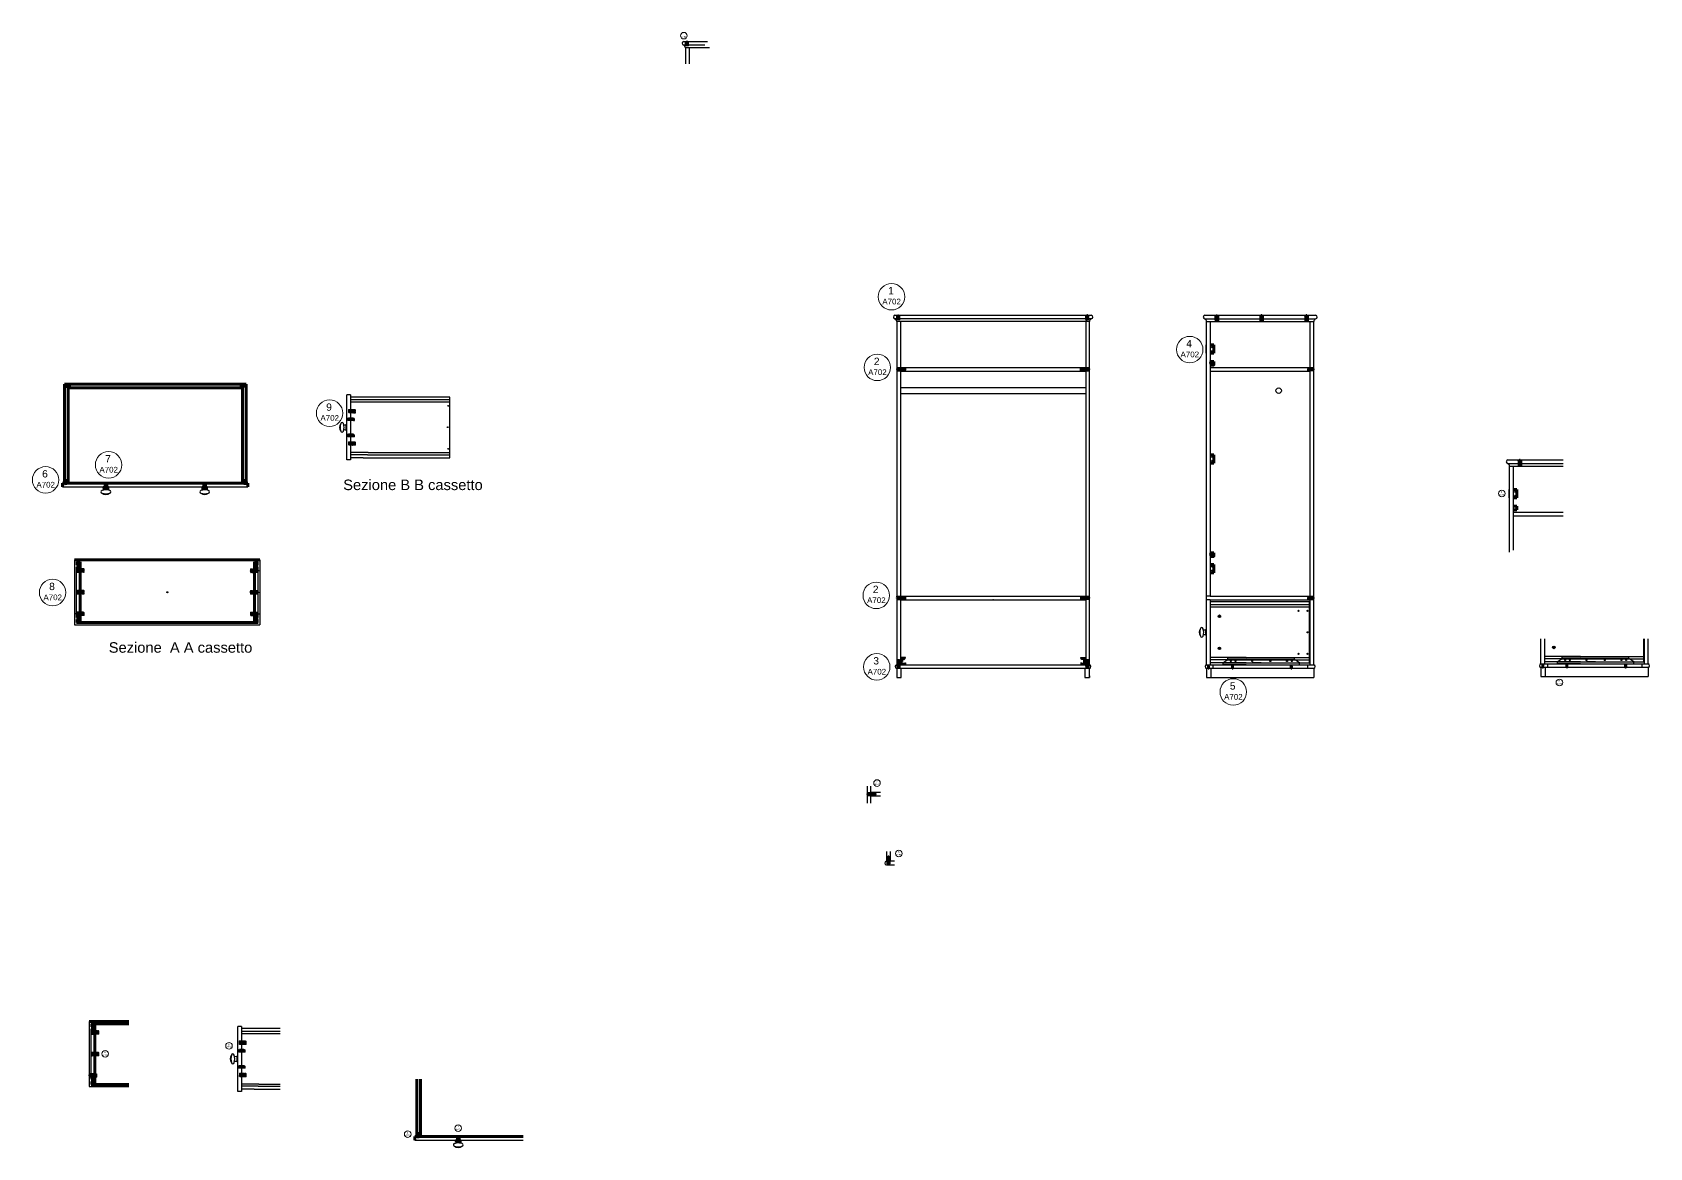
# Model space of a CAD drawing. Header units: centimetres. Extents: x 238 to 3561, y 129 to 1268.
# Drawn here: x 2677 to 3561, y 129 to 738 of the extents above; entities that cross this region are included whole.
import ezdxf
from ezdxf.enums import TextEntityAlignment as Align

# ---------------------------------------------------------------- set-up
doc = ezdxf.new("R2010")
doc.units = ezdxf.units.CM
doc.header["$MEASUREMENT"] = 0
doc.linetypes.add('ACAD_ISO02W100', pattern=[15, 12, -3])
doc.linetypes.add('HIDDEN2', pattern=[0.1875, 0.125, -0.0625])
doc.layers.add('A-ANNO-SYMB', color=2, linetype='Continuous', lineweight=18)
for name, color, linetype in [('A-FURN', 8, 'Continuous'), ('anno', 5, 'Continuous'), ('linee di incastro', 6, 'Continuous'), ('linee di prosp', 6, 'Continuous'), ('linee in prospettp', 6, 'Continuous'), ('retini', 245, 'Continuous'), ('viti e cerniere', 3, 'Continuous')]:
    doc.layers.add(name, color=color, linetype=linetype)
doc.styles.get("Standard").update_dxf_attribs({"font": 'Arial.ttf'})
pattern_1 = [(45, (2622.76479, 340.87193), (-0.088388348, 0.088388348), [])]

msp = doc.modelspace()

# ---------------------------------------------------------------- texts
at = {"layer": 'A-ANNO-SYMB', "linetype": 'Continuous', "lineweight": 20}
for tag, text, height, p in [('A702', 'A301', 0.778, (3032.7, 735.83, -346.51)), ('1', 'A', 1, (3032.61, 737.43, -346.51)), ('A702', 'A301', 3.111, (3146.29, 592.38)), ('1', 'A', 4, (3145.91, 598.78)), ('4', 'A', 4, (3308.92, 569.88)), ('2', 'A', 4, (3138.15, 560.17)), ('A702', 'A301', 3.111, (3309.3, 563.49)), ('A702', 'A301', 3.111, (3138.53, 553.77)), ('9', 'A', 4, (2838.75, 535.16, 189.35)), ('A702', 'A301', 3.111, (2839.13, 528.77, 189.35)), ('7', 'A', 4, (2717.92, 506.9)), ('6', 'A', 4, (2683.48, 498.69)), ('A702', 'A301', 3.111, (2718.3, 500.5)), ('A702', 'A301', 3.111, (2683.86, 492.3)), ('4', 'A', 1, (3479.73, 487.27)), ('A702', 'A301', 0.778, (3479.83, 485.67)), ('8', 'A', 4, (2687.32, 437.16)), ('2', 'A', 4, (3137.58, 435.6)), ('A702', 'A301', 3.111, (2687.7, 430.76)), ('A702', 'A301', 3.111, (3137.96, 429.2)), ('A702', 'A301', 3.111, (3138.21, 390.13)), ('3', 'A', 4, (3137.83, 396.53)), ('5', 'A', 4, (3332.75, 382.81)), ('A702', 'A301', 0.778, (3511.34, 382.43, 278.75)), ('5', 'A', 1, (3511.24, 384.03, 278.75)), ('A702', 'A301', 3.111, (3333.13, 376.41)), ('A702', 'A301', 0.778, (3138.32, 327.47)), ('2', 'A', 1, (3138.23, 329.07)), ('A702', 'A301', 0.778, (3150.22, 289.01)), ('3', 'A', 1, (3150.13, 290.61)), ('A702', 'A301', 0.778, (2716.38, 179.55)), ('8', 'A', 1, (2716.29, 181.15)), ('A702', 'A301', 0.778, (2784.09, 183.84)), ('9', 'A', 1, (2783.99, 185.44)), ('A702', 'A301', 0.778, (2881.77, 135.57)), ('6', 'A', 1, (2881.67, 137.17)), ('A702', 'A301', 0.778, (2909.41, 138.93)), ('7', 'A', 1, (2909.31, 140.53))]:
    msp.add_attdef(tag, text=text, height=height, dxfattribs=at).set_placement(p, align=Align.TOP_CENTER)
at = {"layer": 'anno'}
for s, p in [('Sezione B B cassetto', (2846.51, 487.81)), ('Sezione  A A cassetto', (2718.32, 398.95))]:
    msp.add_text(s, height=5.7434, dxfattribs=at).set_placement(p)

# ---------------------------------------------------------------- blocks, each defined once
blk = doc.blocks.new('tassello')
at = {"layer": 'viti e cerniere', "linetype": 'ByBlock', "lineweight": 100}
for p, q in [((0, 0.5), (0.2, 0.7)), ((0, 0.5), (0, 0.2)), ((0.2, 0), (0, 0.2)), ((0.2, 0.7), (3.7, 0.7)), ((0.2, 0.7), (0.2, 0)), ((0.2, 0.7), (0.2, 0.5)), ((0.2, 0.5), (0.7, 0.5)), ((0.2, 0.3), (0.9, 0.3)), ((0.9, 0.2), (0.2, 0.2)), ((0.7, 0.5), (3.7, 0.5)), ((0.9, 0.3), (0.9, 0.3)), ((0.9, 0.3), (3.7, 0.3)), ((0.9, 0.2), (3.7, 0.2)), ((3.9, 0.5), (3.7, 0.7)), ((3.7, 0.7), (3.7, 0)), ((3.7, 0), (3.9, 0.2)), ((3.9, 0.5), (3.9, 0.2)), ((3.7, 0), (0.2, 0))]:
    blk.add_line(p, q, dxfattribs=at)

# ---------------------------------------------------------------- hatches: boundary and pattern name
at = {"layer": 'linee in prospettp'}
h = msp.add_hatch(color=256, dxfattribs=at)
h.dxf.hatch_style = 1
h.paths.add_polyline_path([(3152.35, 395.07), (3152.09, 395.07), (3152.09, 393.96), (3151.14, 393.96), (3151.14, 396.32), (3153.84, 396.32), (3153.84, 396.1), (3153.24, 395.29)])
h.paths.add_polyline_path([(3152.09, 393.47, 0.315348), (3153.67, 393.47), (3153.84, 393.47), (3153.84, 392.38), (3153.77, 392.38), (3151.14, 392.38), (3151.14, 393.96), (3152.09, 393.96)])
h = msp.add_hatch(color=256, dxfattribs=at)
h.dxf.hatch_style = 1
h.paths.add_polyline_path([(3251.16, 395.09), (3251.42, 395.09), (3251.42, 393.97), (3252.38, 393.97), (3252.38, 396.33), (3249.67, 396.33), (3249.67, 396.11), (3250.27, 395.31)])
h.paths.add_polyline_path([(3251.42, 393.48, -0.315348), (3249.84, 393.48), (3249.67, 393.48), (3249.67, 392.39), (3249.74, 392.39), (3252.38, 392.39), (3252.38, 393.97), (3251.42, 393.97)])
at = {"layer": 'retini'}
h = msp.add_hatch(dxfattribs=at)
h.set_pattern_fill('ANSI31', color=256)
h.set_pattern_definition([(45, (2404.00234, 490.51745), (-0.088388348, 0.088388348), [])])
h.paths.add_polyline_path([(3034.18, 732.94), (3033.57, 732.94), (3033.57, 730.99), (3035.29, 730.99), (3035.29, 732.94), (3034.76, 732.94), (3034.76, 731.11), (3034.18, 731.11)])
h.paths.add_polyline_path([(3035.29, 730.99), (3033.57, 730.99), (3033.57, 730.48), (3035.29, 730.48)])
h = msp.add_hatch(dxfattribs=at)
h.set_pattern_fill('ANSI31', color=256)
h.set_pattern_definition([(45, (2519.4435, 340.91082), (-0.088388348, 0.088388348), [])])
h.paths.add_polyline_path([(3149.62, 583.33), (3149.01, 583.33), (3149.01, 581.38), (3150.73, 581.38), (3150.73, 583.33), (3150.2, 583.33), (3150.2, 581.5), (3149.62, 581.5)])
h.paths.add_polyline_path([(3150.73, 581.38), (3149.01, 581.38), (3149.01, 580.87), (3150.73, 580.87)])
h = msp.add_hatch(dxfattribs=at)
h.set_pattern_fill('ANSI31', color=256)
h.set_pattern_definition(pattern_1)
h.paths.add_polyline_path([(3252.95, 583.3), (3252.33, 583.3), (3252.33, 581.34), (3254.05, 581.34), (3254.05, 583.3), (3253.52, 583.3), (3253.52, 581.46), (3252.95, 581.46)])
h.paths.add_polyline_path([(3254.05, 581.34), (3252.33, 581.34), (3252.33, 580.83), (3254.05, 580.83)])
h = msp.add_hatch(dxfattribs=at)
h.set_pattern_fill('ANSI31', color=256)
h.set_pattern_definition(pattern_1)
h.paths.add_polyline_path([(3323.79, 583.32), (3323.14, 583.32), (3323.14, 581.34), (3323.79, 581.34)])
h.paths.add_polyline_path([(3325.12, 583.33), (3324.27, 583.33), (3324.27, 581.34), (3325.12, 581.34)])
h.paths.add_polyline_path([(3323.79, 581.34), (3323.14, 581.34), (3323.14, 579.93), (3325.12, 579.93), (3325.12, 581.34), (3324.27, 581.34), (3324.27, 580.38), (3323.79, 580.38)])
h = msp.add_hatch(dxfattribs=at)
h.set_pattern_fill('ANSI31', color=256)
h.set_pattern_definition([(45, (2647.22953, 340.88004), (-0.088388348, 0.088388348), [])])
h.paths.add_polyline_path([(3348.26, 583.33), (3347.6, 583.33), (3347.6, 581.35), (3348.26, 581.35)])
h.paths.add_polyline_path([(3349.58, 583.33), (3348.74, 583.33), (3348.74, 581.35), (3349.58, 581.35)])
h.paths.add_polyline_path([(3348.26, 581.35), (3347.6, 581.35), (3347.6, 579.94), (3349.58, 579.94), (3349.58, 581.35), (3348.74, 581.35), (3348.74, 580.39), (3348.26, 580.39)])
h = msp.add_hatch(dxfattribs=at)
h.set_pattern_fill('ANSI31', color=256)
h.set_pattern_definition([(45, (2671.79617, 340.87947), (-0.088388348, 0.088388348), [])])
h.paths.add_polyline_path([(3372.83, 583.33), (3372.17, 583.33), (3372.17, 581.35), (3372.83, 581.35)])
h.paths.add_polyline_path([(3374.15, 583.33), (3373.31, 583.33), (3373.31, 581.35), (3374.15, 581.35)])
h.paths.add_polyline_path([(3372.83, 581.35), (3372.17, 581.35), (3372.17, 579.94), (3374.15, 579.94), (3374.15, 581.35), (3373.31, 581.35), (3373.31, 580.39), (3372.83, 580.39)])
at = {"layer": 'retini', "linetype": 'ByBlock', "lineweight": 100}
h = msp.add_hatch(dxfattribs=at)
h.set_pattern_fill('ANSI31', color=256, scale=2)
h.paths.add_polyline_path([(3322.47, 453.58), (3320.47, 453.58), (3320.47, 451.58), (3322.47, 451.58)])
h.paths.add_polyline_path([(3320.47, 556.1), (3322.47, 556.1), (3322.47, 558.1), (3320.47, 558.1)])
at = {"layer": 'retini'}
h = msp.add_hatch(dxfattribs=at)
h.set_pattern_fill('ANSI31', color=256)
h.set_pattern_definition([(45, (2622.74516, 465.86435), (-0.088388348, 0.088388348), [])])
h.paths.add_polyline_path([(3153.99, 554.79), (3151.04, 554.79), (3151.04, 554.36), (3153.48, 554.36), (3153.48, 553.21), (3151.04, 553.21), (3151.04, 552.89), (3153.99, 552.89)])
h.paths.add_polyline_path([(3151.04, 554.79), (3149.14, 554.79), (3149.14, 552.89), (3151.04, 552.89), (3151.04, 553.21), (3149.24, 553.21), (3149.24, 554.36), (3151.04, 554.36)])
h = msp.add_hatch(dxfattribs=at)
h.set_pattern_fill('ANSI31', color=256)
h.set_pattern_definition(pattern_1)
h.paths.add_polyline_path([(3252.42, 554.79), (3249.41, 554.79), (3249.41, 552.88), (3252.42, 552.88), (3252.42, 553.39), (3250.03, 553.39), (3250.03, 554.38), (3252.42, 554.38)])
h.paths.add_polyline_path([(3254.35, 554.79), (3252.42, 554.79), (3252.42, 554.38), (3254.22, 554.38), (3254.22, 553.39), (3252.42, 553.39), (3252.42, 552.88), (3254.35, 552.88)])
h = msp.add_hatch(dxfattribs=at)
h.set_pattern_fill('ANSI31', color=256, angle=-90)
h.set_pattern_definition([(315, (3134.6045, 1255.07201), (0.088388348, 0.088388348), [])])
h.paths.add_polyline_path([(3377.05, 554.04), (3377.05, 554.7), (3375.08, 554.7), (3375.08, 554.04)])
h.paths.add_polyline_path([(3377.05, 552.91), (3377.06, 553.56), (3375.08, 553.56), (3375.08, 552.92)])
h.paths.add_polyline_path([(3375.08, 554.04), (3375.08, 554.7), (3373.66, 554.7), (3373.66, 552.93), (3375.08, 552.92), (3375.08, 553.56), (3374.11, 553.56), (3374.11, 554.04)])
h = msp.add_hatch(dxfattribs=at)
h.set_pattern_fill('ANSI31', color=256, angle=180)
h.set_pattern_definition([(225, (2064.44437, 715.66792), (0.088388348, -0.088388348), [])])
h.paths.add_polyline_path([(2694.11, 543.9), (2696.08, 543.9), (2696.07, 544.51), (2694.11, 544.51)])
h.paths.add_polyline_path([(2696.08, 543.9), (2697.41, 543.9), (2697.41, 545.58), (2696.08, 545.58), (2696.08, 545.01), (2697.05, 544.99), (2697.05, 544.51), (2696.06, 544.49)])
h.paths.add_polyline_path([(2694.11, 545.02), (2696.09, 545.02), (2696.08, 545.58), (2694.09, 545.58)])
h = msp.add_hatch(dxfattribs=at)
h.set_pattern_fill('ANSI31', color=256)
h.set_pattern_definition([(45, (3423.06683, 373.94506), (-0.088388348, 0.088388348), [])])
h.paths.add_polyline_path([(2793.4, 545.71), (2791.44, 545.71), (2791.44, 545.07), (2793.41, 545.07)])
h.paths.add_polyline_path([(2791.44, 545.71), (2790.1, 545.71), (2790.1, 544.03), (2791.44, 544.03), (2791.44, 544.65), (2790.46, 544.65), (2790.46, 545.07), (2791.44, 545.07)])
h.paths.add_polyline_path([(2793.42, 544.65), (2791.44, 544.65), (2791.44, 544.03), (2793.42, 544.03)])
h = msp.add_hatch(dxfattribs=at)
h.set_pattern_fill('ANSI31', color=256)
h.set_pattern_definition([(45, (3799.46206, 346.2016), (-0.088388348, 0.088388348), [])])
h.paths.add_polyline_path([(2852.06, 531.69), (2851.71, 531.59), (2851.45, 531.34), (2851.42, 531.27), (2850.53, 531.27), (2850.53, 531.88), (2853.22, 531.88), (2853.22, 529.96), (2850.53, 529.96), (2850.53, 530.56), (2851.46, 530.56), (2851.69, 530.32), (2852.07, 530.22), (2852.43, 530.31), (2852.7, 530.57), (2852.8, 530.93), (2852.7, 531.32), (2852.45, 531.58)])
h.paths.add_polyline_path([(2849.4, 531.88), (2850.51, 531.88), (2850.51, 531.27), (2850.49, 531.27), (2850.48, 531.12), (2850.1, 531.12), (2850.1, 530.74), (2850.49, 530.74), (2850.49, 530.56), (2850.51, 530.56), (2850.51, 529.96), (2849.4, 529.96)])
h = msp.add_hatch(dxfattribs=at)
h.set_pattern_fill('ANSI31', color=256)
h.set_pattern_definition([(45, (3799.58333, 338.14301), (-0.088388348, 0.088388348), [])])
h.paths.add_polyline_path([(2852.15, 526.9), (2850.69, 526.9), (2850.69, 527.11), (2852.63, 527.11), (2852.63, 525.77), (2850.69, 525.77), (2850.69, 526.12), (2852.15, 526.12)])
h.paths.add_polyline_path([(2848.84, 527.11), (2850.67, 527.11), (2850.67, 526.9), (2849.16, 526.9), (2849.16, 526.12), (2850.67, 526.12), (2850.67, 525.77), (2848.84, 525.77)])
h = msp.add_hatch(dxfattribs=at)
h.set_pattern_fill('ANSI31', color=256)
h.set_pattern_definition([(45, (3799.52284, 329.36411), (-0.088388348, 0.088388348), [])])
h.paths.add_polyline_path([(2852.13, 518.12), (2850.67, 518.12), (2850.67, 518.33), (2852.6, 518.33), (2852.6, 516.99), (2850.67, 516.99), (2850.67, 517.34), (2852.13, 517.34)])
h.paths.add_polyline_path([(2848.82, 518.33), (2850.65, 518.33), (2850.65, 518.12), (2849.14, 518.12), (2849.14, 517.34), (2850.65, 517.34), (2850.65, 516.99), (2848.82, 516.99)])
h = msp.add_hatch(dxfattribs=at)
h.set_pattern_fill('ANSI31', color=256)
h.set_pattern_definition([(45, (3799.4515, 328.5719), (-0.088388348, 0.088388348), [])])
h.paths.add_polyline_path([(2852.09, 514.06), (2851.74, 513.97), (2851.48, 513.71), (2851.45, 513.64), (2850.56, 513.64), (2850.56, 514.25), (2853.25, 514.25), (2853.25, 512.33), (2850.56, 512.33), (2850.56, 512.93), (2851.5, 512.93), (2851.73, 512.69), (2852.1, 512.59), (2852.46, 512.68), (2852.73, 512.94), (2852.83, 513.31), (2852.73, 513.69), (2852.48, 513.95)])
h.paths.add_polyline_path([(2849.43, 514.25), (2850.54, 514.25), (2850.54, 513.64), (2850.52, 513.64), (2850.52, 513.49), (2850.13, 513.49), (2850.13, 513.11), (2850.53, 513.11), (2850.53, 512.93), (2850.54, 512.93), (2850.54, 512.33), (2849.43, 512.33)])
h = msp.add_hatch(dxfattribs=at)
h.set_pattern_fill('ANSI31', color=256)
h.set_pattern_definition([(45, (2788.41052, 261.84938), (-0.088388348, 0.088388348), [])])
h.paths.add_polyline_path([(3489.44, 504.3), (3488.78, 504.3), (3488.78, 502.32), (3489.44, 502.32)])
h.paths.add_polyline_path([(3490.76, 504.3), (3489.92, 504.3), (3489.92, 502.32), (3490.76, 502.32)])
h.paths.add_polyline_path([(3489.44, 502.32), (3488.78, 502.32), (3488.78, 500.91), (3490.76, 500.91), (3490.76, 502.32), (3489.92, 502.32), (3489.92, 501.36), (3489.44, 501.36)])
h = msp.add_hatch(dxfattribs=at)
h.set_pattern_fill('ANSI31', color=256)
h.set_pattern_definition([(45, (2680.4708, 173.18687), (-0.08838835, 0.08838835), [])])
h.paths.add_polyline_path([(2694.54, 491.51), (2694.43, 491.51), (2694.43, 491.53), (2694.06, 491.53), (2694.06, 490.82), (2695.46, 490.82), (2695.46, 491.53), (2695.03, 491.53), (2695.03, 491.51), (2694.92, 491.51), (2694.92, 491.1), (2694.54, 491.1)])
h.paths.add_polyline_path([(2694.43, 491.91), (2694.06, 491.91), (2694.06, 491.53), (2694.43, 491.53)], flags=17)
h.paths.add_polyline_path([(2695.46, 493.68), (2694.04, 493.68), (2694.04, 493.17), (2695.21, 493.17), (2695.21, 491.91), (2695.03, 491.91), (2695.03, 491.53), (2695.46, 491.53)])
h = msp.add_hatch(dxfattribs=at)
h.set_pattern_fill('ANSI31', color=256, angle=90)
h.set_pattern_definition([(135, (2864.87699, 1064.06917), (-0.088388348, -0.088388348), [])])
h.paths.add_polyline_path([(2715.83, 489.53), (2715.83, 489.02), (2716.51, 489.04), (2716.51, 489.56)])
h.paths.add_polyline_path([(2715.83, 491.51), (2715.83, 489.53), (2716.5, 489.53), (2716.5, 491.51)])
edge = h.paths.add_edge_path()
edge.add_line((2715.83, 489.02), (2715.83, 487.96))
edge.add_line((2715.83, 487.96), (2716.39, 487.96))
edge.add_arc((2716.77, 482.02), 5.95, 86.29589, 93.70411, ccw=False)
edge.add_line((2717.16, 487.96), (2717.8, 487.96))
edge.add_line((2717.8, 487.96), (2717.8, 489.02))
edge.add_line((2717.8, 489.02), (2717.08, 489.04))
edge.add_line((2717.08, 489.04), (2717.1, 488.15))
edge.add_line((2717.1, 488.15), (2716.54, 488.15))
edge.add_line((2716.54, 488.15), (2716.51, 489.04))
edge.add_line((2716.51, 489.04), (2715.83, 489.02))
h.paths.add_polyline_path([(2717.09, 489.52), (2717.09, 489), (2717.8, 489.02), (2717.8, 489.53)])
h.paths.add_polyline_path([(2717.09, 491.52), (2717.09, 489.53), (2717.8, 489.53), (2717.8, 491.52)])
h = msp.add_hatch(dxfattribs=at)
h.set_pattern_fill('ANSI31', color=256, angle=90)
h.set_pattern_definition([(135, (2918.83515, 1064.0672), (-0.088388348, -0.088388348), [])])
h.paths.add_polyline_path([(2769.79, 489.53), (2769.79, 489.01), (2770.47, 489.04), (2770.47, 489.56)])
h.paths.add_polyline_path([(2769.79, 491.5), (2769.79, 489.53), (2770.46, 489.53), (2770.46, 491.51)])
edge = h.paths.add_edge_path()
edge.add_line((2769.79, 489.01), (2769.79, 487.96))
edge.add_line((2769.79, 487.96), (2770.35, 487.96))
edge.add_arc((2770.73, 482.01), 5.95, 86.29589, 93.70411, ccw=False)
edge.add_line((2771.12, 487.96), (2771.76, 487.96))
edge.add_line((2771.76, 487.96), (2771.76, 489.01))
edge.add_line((2771.76, 489.01), (2771.03, 489.03))
edge.add_line((2771.03, 489.03), (2771.06, 488.14))
edge.add_line((2771.06, 488.14), (2770.49, 488.15))
edge.add_line((2770.49, 488.15), (2770.47, 489.03))
edge.add_line((2770.47, 489.03), (2769.79, 489.01))
h.paths.add_polyline_path([(2771.05, 489.51), (2771.05, 488.99), (2771.76, 489.01), (2771.76, 489.53)])
h.paths.add_polyline_path([(2771.05, 491.52), (2771.05, 489.53), (2771.76, 489.53), (2771.76, 491.52)])
h = msp.add_hatch(dxfattribs=at)
h.set_pattern_fill('ANSI31', color=256)
h.set_pattern_definition([(45, (2779.27114, 173.16607), (-0.08838835, 0.08838835), [])])
h.paths.add_polyline_path([(2792.98, 491.49), (2793.09, 491.49), (2793.09, 491.51), (2793.45, 491.51), (2793.45, 490.8), (2792.05, 490.8), (2792.05, 491.51), (2792.49, 491.51), (2792.59, 491.49), (2792.59, 491.08), (2792.98, 491.08)])
h.paths.add_polyline_path([(2793.09, 491.89), (2793.45, 491.89), (2793.45, 491.51), (2793.09, 491.51)], flags=17)
h.paths.add_polyline_path([(2792.05, 493.66), (2793.47, 493.66), (2793.47, 493.14), (2792.3, 493.14), (2792.3, 491.89), (2792.49, 491.89), (2792.49, 491.51), (2792.05, 491.51)])
h = msp.add_hatch(dxfattribs=at)
h.set_pattern_fill('ANSI31', color=256, angle=180)
h.set_pattern_definition([(225, (2077.62269, 513.64911), (0.088388348, -0.088388348), [])])
h.paths.add_polyline_path([(2700.69, 442.9), (2702.67, 442.9), (2702.65, 443.59), (2700.68, 443.59)])
h.paths.add_polyline_path([(2700.68, 444.2), (2702.65, 444.2), (2702.67, 444.89), (2700.69, 444.89)])
h.paths.add_polyline_path([(2702.67, 444.17), (2704, 444.18), (2703.98, 443.59), (2702.66, 443.59), (2702.67, 442.9), (2704.87, 442.9), (2704.87, 444.89), (2702.67, 444.89)])
h = msp.add_hatch(dxfattribs=at)
h.set_pattern_fill('ANSI31', color=256, angle=180)
h.set_pattern_definition([(225, (2168.20119, 513.47872), (0.088388348, -0.088388348), [])])
h.paths.add_polyline_path([(2800.01, 442.73), (2798.04, 442.73), (2798.05, 443.42), (2800.02, 443.42)])
h.paths.add_polyline_path([(2800.03, 444.03), (2798.06, 444.03), (2798.04, 444.72), (2800.01, 444.72)])
h.paths.add_polyline_path([(2798.04, 444), (2796.71, 444.01), (2796.72, 443.42), (2798.05, 443.41), (2798.04, 442.73), (2795.84, 442.73), (2795.84, 444.72), (2798.04, 444.72)])
h = msp.add_hatch(dxfattribs=at)
h.set_pattern_fill('ANSI31', color=256, angle=180)
h.set_pattern_definition([(225, (2077.6044, 501.81048), (0.088388348, -0.088388348), [])])
h.paths.add_polyline_path([(2700.68, 431.06), (2702.65, 431.06), (2702.63, 431.75), (2700.67, 431.75)])
h.paths.add_polyline_path([(2700.66, 432.36), (2702.63, 432.36), (2702.65, 433.05), (2700.67, 433.05)])
h.paths.add_polyline_path([(2702.65, 432.33), (2703.98, 432.34), (2703.97, 431.75), (2702.64, 431.75), (2702.65, 431.06), (2704.85, 431.06), (2704.85, 433.05), (2702.65, 433.05)])
h = msp.add_hatch(dxfattribs=at)
h.set_pattern_fill('ANSI31', color=256, angle=180)
h.set_pattern_definition([(225, (2168.1829, 501.6401), (0.088388348, -0.088388348), [])])
h.paths.add_polyline_path([(2800.03, 430.89), (2798.06, 430.89), (2798.07, 431.58), (2800.04, 431.58)])
h.paths.add_polyline_path([(2800.05, 432.19), (2798.07, 432.19), (2798.06, 432.88), (2800.03, 432.88)])
h.paths.add_polyline_path([(2798.05, 432.16), (2796.72, 432.17), (2796.74, 431.58), (2798.07, 431.58), (2798.06, 430.89), (2795.86, 430.89), (2795.86, 432.88), (2798.06, 432.88)])
h = msp.add_hatch(dxfattribs=at)
h.set_pattern_fill('ANSI31', color=256)
h.set_pattern_definition(pattern_1)
h.paths.add_polyline_path([(3154.01, 429.8), (3151.06, 429.8), (3151.06, 429.37), (3153.5, 429.37), (3153.5, 428.22), (3151.06, 428.22), (3151.06, 427.9), (3154.01, 427.9)])
h.paths.add_polyline_path([(3151.06, 429.8), (3149.16, 429.8), (3149.16, 427.9), (3151.06, 427.9), (3151.06, 428.22), (3149.26, 428.22), (3149.26, 429.37), (3151.06, 429.37)])
h = msp.add_hatch(dxfattribs=at)
h.set_pattern_fill('ANSI31', color=256)
h.set_pattern_definition([(45, (2719.50616, 340.98641), (-0.088388348, 0.088388348), [])])
h.paths.add_polyline_path([(3249.54, 429.81), (3252.48, 429.81), (3252.49, 429.48), (3250.05, 429.48), (3250.05, 428.33), (3252.49, 428.33), (3252.49, 428.01), (3249.54, 428.01)])
h.paths.add_polyline_path([(3252.48, 429.81), (3254.39, 429.83), (3254.39, 428.01), (3252.49, 428.01), (3252.49, 428.33), (3254.29, 428.33), (3254.29, 429.48), (3252.49, 429.48)])
h = msp.add_hatch(dxfattribs=at)
h.set_pattern_fill('ANSI31', color=256, angle=-90)
h.set_pattern_definition([(315, (3134.60665, 1130.09153), (0.088388348, 0.088388348), [])])
h.paths.add_polyline_path([(3377.06, 429.06), (3377.05, 429.72), (3375.08, 429.72), (3375.08, 429.06)])
h.paths.add_polyline_path([(3377.05, 427.93), (3377.06, 428.58), (3375.08, 428.58), (3375.08, 427.94)])
h.paths.add_polyline_path([(3375.08, 429.06), (3375.08, 429.72), (3373.67, 429.72), (3373.66, 427.95), (3375.08, 427.94), (3375.08, 428.58), (3374.11, 428.58), (3374.11, 429.06)])
h = msp.add_hatch(dxfattribs=at)
h.set_pattern_fill('ANSI31', color=256, angle=180)
h.set_pattern_definition([(225, (2077.57852, 490.098), (0.088388348, -0.088388348), [])])
h.paths.add_polyline_path([(2700.65, 419.35), (2702.62, 419.35), (2702.61, 420.04), (2700.64, 420.04)])
h.paths.add_polyline_path([(2700.63, 420.65), (2702.61, 420.65), (2702.62, 421.34), (2700.65, 421.34)])
h.paths.add_polyline_path([(2702.63, 420.62), (2703.95, 420.62), (2703.94, 420.04), (2702.61, 420.03), (2702.62, 419.35), (2704.82, 419.35), (2704.82, 421.34), (2702.62, 421.34)])
h = msp.add_hatch(dxfattribs=at)
h.set_pattern_fill('ANSI31', color=256, angle=180)
h.set_pattern_definition([(225, (2168.15702, 489.92762), (0.088388348, -0.088388348), [])])
h.paths.add_polyline_path([(2800.05, 419.18), (2798.08, 419.18), (2798.1, 419.87), (2800.07, 419.87)])
h.paths.add_polyline_path([(2800.07, 420.48), (2798.1, 420.48), (2798.08, 421.17), (2800.06, 421.17)])
h.paths.add_polyline_path([(2798.08, 420.45), (2796.75, 420.45), (2796.76, 419.87), (2798.09, 419.86), (2798.08, 419.18), (2795.88, 419.18), (2795.88, 421.17), (2798.08, 421.17)])
h = msp.add_hatch(dxfattribs=at)
h.set_pattern_fill('ANSI31', color=256)
h.set_pattern_definition(pattern_1)
h.paths.add_polyline_path([(3149.49, 392.34), (3149.29, 392.34), (3149.29, 390.36), (3151.05, 390.36), (3151.05, 392.34), (3150.56, 392.34), (3150.56, 390.66), (3149.47, 390.66)])
h.paths.add_polyline_path([(3149.51, 394.84), (3150.55, 394.84), (3150.55, 394.57), (3151.06, 394.57), (3151.06, 394.84), (3150.78, 394.84), (3150.78, 395.26), (3149.29, 395.26), (3149.29, 392.34), (3149.49, 392.34)])
h.paths.add_polyline_path([(3151.05, 394.17), (3150.56, 394.17), (3150.56, 392.34), (3151.05, 392.34)], flags=17)
h = msp.add_hatch(dxfattribs=at)
h.set_pattern_fill('ANSI31', color=256)
h.set_pattern_definition([(45, (2727.30604, 340.8798), (-0.088388348, 0.088388348), [])])
h.paths.add_polyline_path([(3253.97, 392.35), (3254.16, 392.35), (3254.16, 390.37), (3252.4, 390.37), (3252.4, 392.35), (3252.89, 392.35), (3252.89, 390.67), (3253.98, 390.67)])
h.paths.add_polyline_path([(3253.95, 394.85), (3252.9, 394.85), (3252.9, 394.58), (3252.4, 394.58), (3252.4, 394.85), (3252.67, 394.85), (3252.67, 395.26), (3254.16, 395.26), (3254.16, 392.35), (3253.97, 392.35)])
h.paths.add_polyline_path([(3252.4, 394.18), (3252.89, 394.18), (3252.89, 392.35), (3252.4, 392.35)], flags=17)
h = msp.add_hatch(dxfattribs=at)
h.set_pattern_fill('ANSI31', color=256)
h.set_pattern_definition(pattern_1)
h.paths.add_polyline_path([(3319.32, 392.15), (3319.77, 392.16), (3319.77, 390.36), (3320.06, 390.37), (3320.06, 392.32), (3318.93, 392.32), (3318.93, 390.37), (3319.32, 390.35)])
h = msp.add_hatch(dxfattribs=at)
h.set_pattern_fill('ANSI31', color=256)
h.set_pattern_definition([(45, (2635.95254, 340.8733), (-0.088388348, 0.088388348), [])])
h.paths.add_polyline_path([(3332.45, 392.16), (3332.94, 392.14), (3332.94, 390.34), (3333.25, 390.37), (3333.25, 392.32), (3332.11, 392.32), (3332.11, 390.37), (3332.45, 390.36)])
h = msp.add_hatch(dxfattribs=at)
h.set_pattern_fill('ANSI31', color=256)
h.set_pattern_definition([(45, (2668.06961, 340.87765), (-0.088388348, 0.088388348), [])])
h.paths.add_polyline_path([(3364.6, 392.19), (3365.08, 392.2), (3365.07, 390.37), (3365.36, 390.37), (3365.36, 392.32), (3364.23, 392.32), (3364.23, 390.37), (3364.59, 390.36)])
h = msp.add_hatch(dxfattribs=at)
h.set_pattern_fill('ANSI31', color=256)
h.set_pattern_definition([(45, (2805.54759, 341.3987), (-0.088388348, 0.088388348), [])])
h.paths.add_polyline_path([(3502.11, 392.69), (3502.49, 392.69), (3502.49, 390.89), (3502.84, 390.89), (3502.84, 392.84), (3501.71, 392.84), (3501.71, 390.89), (3502.11, 390.89)])
h = msp.add_hatch(dxfattribs=at)
h.set_pattern_fill('ANSI31', color=256)
h.set_pattern_definition([(45, (2818.73535, 341.40007), (-0.088388348, 0.088388348), [])])
h.paths.add_polyline_path([(3515.3, 392.69), (3515.68, 392.69), (3515.68, 390.89), (3516.03, 390.89), (3516.03, 392.85), (3514.9, 392.85), (3514.9, 390.89), (3515.3, 390.89)])
h = msp.add_hatch(dxfattribs=at)
h.set_pattern_fill('ANSI31', color=256)
h.set_pattern_definition([(45, (2850.85241, 341.40441), (-0.088388348, 0.088388348), [])])
h.paths.add_polyline_path([(3547.42, 392.7), (3547.8, 392.7), (3547.8, 390.9), (3548.15, 390.9), (3548.15, 392.85), (3547.01, 392.85), (3547.01, 390.9), (3547.42, 390.9)])
h = msp.add_hatch(dxfattribs=at)
h.set_pattern_fill('ANSI31', color=256, scale=2)
h.paths.add_polyline_path([(3134.88, 322.4), (3132.88, 322.4), (3132.88, 320.81), (3134.88, 320.81), (3134.88, 321.18), (3133.18, 321.18), (3133.18, 322.09), (3134.88, 322.09)])
h.paths.add_polyline_path([(3137.74, 322.4), (3134.88, 322.4), (3134.88, 322.09), (3137.32, 322.09), (3137.32, 321.18), (3134.88, 321.18), (3134.88, 320.81), (3137.74, 320.81)])
h = msp.add_hatch(dxfattribs=at)
h.set_pattern_fill('ANSI31', color=256, scale=2)
h.paths.add_polyline_path([(3144.14, 287.39), (3144.97, 287.39), (3144.97, 284.97), (3145.45, 284.97), (3145.45, 287.73), (3143.72, 287.73), (3143.72, 284.97), (3144.14, 284.97)])
h.paths.add_polyline_path([(3145.45, 284.97), (3144.97, 284.97), (3144.97, 283.25), (3144.14, 283.25), (3144.14, 284.97), (3143.72, 284.97), (3143.72, 282.97), (3145.45, 282.97)])
h = msp.add_hatch(dxfattribs=at)
h.set_pattern_fill('ANSI31', color=256, angle=180)
h.set_pattern_definition([(225, (2085.67031, 261.27901), (0.088388348, -0.088388348), [])])
h.paths.add_polyline_path([(2708.74, 190.53), (2710.71, 190.53), (2710.71, 191.33), (2708.74, 191.33)])
h.paths.add_polyline_path([(2708.74, 191.71), (2710.71, 191.71), (2710.71, 192.52), (2708.74, 192.52)])
h.paths.add_polyline_path([(2710.71, 191.71), (2711.92, 191.71), (2711.92, 191.33), (2710.71, 191.33), (2710.71, 190.53), (2712.91, 190.53), (2712.91, 192.52), (2710.71, 192.52)])
h = msp.add_hatch(dxfattribs=at)
h.set_pattern_fill('ANSI31', color=256)
h.set_pattern_definition([(45, (3739.7506, 1.17515), (-0.088388348, 0.088388348), [])])
h.paths.add_polyline_path([(2792.35, 186.67), (2792, 186.57), (2791.74, 186.32), (2791.71, 186.24), (2790.82, 186.24), (2790.82, 186.85), (2793.51, 186.85), (2793.51, 184.93), (2790.82, 184.93), (2790.82, 185.54), (2791.75, 185.54), (2791.98, 185.3), (2792.35, 185.19), (2792.72, 185.29), (2792.99, 185.55), (2793.09, 185.91), (2792.99, 186.29), (2792.74, 186.55)])
h.paths.add_polyline_path([(2789.69, 186.85), (2790.8, 186.85), (2790.8, 186.24), (2790.78, 186.24), (2790.77, 186.09), (2790.39, 186.09), (2790.39, 185.71), (2790.78, 185.71), (2790.78, 185.54), (2790.8, 185.54), (2790.8, 184.93), (2789.69, 184.93)])
h = msp.add_hatch(dxfattribs=at)
h.set_pattern_fill('ANSI31', color=256, angle=180)
h.set_pattern_definition([(225, (2085.6614, 249.45376), (0.088388348, -0.088388348), [])])
h.paths.add_polyline_path([(2708.73, 178.7), (2710.71, 178.7), (2710.71, 179.5), (2708.74, 179.5)])
h.paths.add_polyline_path([(2708.73, 179.88), (2710.71, 179.88), (2710.71, 180.7), (2708.73, 180.7)])
h.paths.add_polyline_path([(2710.71, 179.88), (2711.91, 179.88), (2711.91, 179.5), (2710.71, 179.5), (2710.71, 178.7), (2712.9, 178.7), (2712.9, 180.7), (2710.71, 180.7)])
h = msp.add_hatch(dxfattribs=at)
h.set_pattern_fill('ANSI31', color=256)
h.set_pattern_definition([(45, (3739.87187, -6.88344), (-0.088388348, 0.088388348), [])])
h.paths.add_polyline_path([(2792.44, 181.87), (2790.98, 181.87), (2790.98, 182.09), (2792.91, 182.09), (2792.91, 180.74), (2790.98, 180.74), (2790.98, 181.1), (2792.44, 181.1)])
h.paths.add_polyline_path([(2789.13, 182.09), (2790.96, 182.09), (2790.96, 181.87), (2789.45, 181.87), (2789.45, 181.1), (2790.96, 181.1), (2790.96, 180.74), (2789.13, 180.74)])
h = msp.add_hatch(dxfattribs=at)
h.set_pattern_fill('ANSI31', color=256, angle=180)
h.set_pattern_definition([(225, (2084.66216, 237.73606), (0.088388348, -0.088388348), [])])
h.paths.add_polyline_path([(2707.73, 166.98), (2709.71, 166.98), (2709.71, 167.78), (2707.74, 167.78)])
h.paths.add_polyline_path([(2707.73, 168.17), (2709.71, 168.17), (2709.71, 168.98), (2707.73, 168.98)])
h.paths.add_polyline_path([(2709.71, 168.17), (2710.91, 168.17), (2710.91, 167.78), (2709.71, 167.78), (2709.71, 166.98), (2711.9, 166.98), (2711.9, 168.98), (2709.71, 168.98)])
h = msp.add_hatch(dxfattribs=at)
h.set_pattern_fill('ANSI31', color=256)
h.set_pattern_definition([(45, (3739.81138, -15.66233), (-0.088388348, 0.088388348), [])])
h.paths.add_polyline_path([(2792.42, 173.1), (2790.96, 173.1), (2790.96, 173.31), (2792.89, 173.31), (2792.89, 171.96), (2790.96, 171.96), (2790.96, 172.32), (2792.42, 172.32)])
h.paths.add_polyline_path([(2789.11, 173.31), (2790.94, 173.31), (2790.94, 173.1), (2789.43, 173.1), (2789.43, 172.32), (2790.94, 172.32), (2790.94, 171.96), (2789.11, 171.96)])
h = msp.add_hatch(dxfattribs=at)
h.set_pattern_fill('ANSI31', color=256)
h.set_pattern_definition([(45, (3739.74004, -16.45454), (-0.088388348, 0.088388348), [])])
h.paths.add_polyline_path([(2792.38, 169.04), (2792.03, 168.94), (2791.77, 168.69), (2791.74, 168.61), (2790.85, 168.61), (2790.85, 169.22), (2793.54, 169.22), (2793.54, 167.3), (2790.85, 167.3), (2790.85, 167.91), (2791.78, 167.91), (2792.01, 167.67), (2792.38, 167.56), (2792.75, 167.66), (2793.02, 167.92), (2793.12, 168.28), (2793.02, 168.66), (2792.77, 168.92)])
h.paths.add_polyline_path([(2789.72, 169.22), (2790.83, 169.22), (2790.83, 168.61), (2790.81, 168.61), (2790.8, 168.46), (2790.42, 168.46), (2790.42, 168.08), (2790.81, 168.08), (2790.81, 167.91), (2790.83, 167.91), (2790.83, 167.3), (2789.72, 167.3)])
h = msp.add_hatch(dxfattribs=at)
h.set_pattern_fill('ANSI31', color=256)
h.set_pattern_definition([(45, (2873.09416, -183.68516), (-0.08838835, 0.08838835), [])])
h.paths.add_polyline_path([(2887.16, 134.64), (2887.05, 134.64), (2887.05, 134.66), (2886.69, 134.66), (2886.69, 133.95), (2888.08, 133.95), (2888.08, 134.66), (2887.65, 134.66), (2887.65, 134.64), (2887.55, 134.64), (2887.55, 134.23), (2887.16, 134.23)])
h.paths.add_polyline_path([(2887.05, 135.04), (2886.69, 135.04), (2886.69, 134.66), (2887.05, 134.66)], flags=17)
h.paths.add_polyline_path([(2888.08, 136.81), (2886.66, 136.81), (2886.66, 136.29), (2887.83, 136.29), (2887.83, 135.03), (2887.65, 135.03), (2887.65, 134.66), (2888.08, 134.66)])
h = msp.add_hatch(dxfattribs=at)
h.set_pattern_fill('ANSI31', color=256, angle=90)
h.set_pattern_definition([(135, (3057.50035, 707.19715), (-0.088388348, -0.088388348), [])])
h.paths.add_polyline_path([(2908.45, 132.66), (2908.45, 132.14), (2909.23, 132.14), (2909.23, 132.66)])
h.paths.add_polyline_path([(2908.45, 134.63), (2908.45, 132.66), (2909.23, 132.66), (2909.23, 134.64)])
h.paths.add_polyline_path([(2908.45, 132.14), (2908.45, 131.09), (2909.01, 131.09, -0.032336), (2909.78, 131.09), (2910.42, 131.09), (2910.42, 132.14), (2909.58, 132.14), (2909.58, 131.35), (2909.23, 131.35), (2909.23, 132.14)])
h.paths.add_polyline_path([(2909.58, 132.66), (2909.58, 132.14), (2910.42, 132.14), (2910.42, 132.66)])
h.paths.add_polyline_path([(2909.58, 134.65), (2909.58, 132.66), (2910.42, 132.66), (2910.42, 134.65)])

# ---------------------------------------------------------------- linework, layer by layer
at = {"layer": 'A-ANNO-SYMB', "linetype": 'Continuous', "lineweight": 20}
for centre, radius in [((3032.69, 736.1, -346.51), 1.81), ((3146.24, 593.47), 7.24), ((3309.25, 564.58), 7.24), ((3138.48, 554.86), 7.24), ((2839.08, 529.85, 189.35), 7.24), ((2718.25, 501.59), 7.24), ((2683.81, 493.39), 7.24), ((3479.82, 485.94), 1.81), ((2687.65, 431.85), 7.24), ((3137.91, 430.29), 7.24), ((3138.16, 391.22), 7.24), ((3333.08, 377.5), 7.24), ((3511.33, 382.7, 278.75), 1.81), ((3138.31, 327.75), 1.81), ((3150.21, 289.28), 1.81), ((2784.07, 184.11), 1.81), ((2716.37, 179.83), 1.81), ((2881.76, 135.84), 1.81), ((2909.4, 139.2), 1.81)]:
    msp.add_circle(centre, radius, dxfattribs=at)
at = {"layer": 'A-FURN'}
for p, q in [((3032.62, 732.95), (3045.61, 732.95)), ((3044.14, 730.95), (3032.62, 730.95)), ((3046.7, 729.45), (3033.62, 729.45)), ((3033.62, 729.45), (3033.62, 720.63)), ((3035.65, 729.34), (3035.65, 720.71)), ((3148.06, 583.34), (3255.42, 583.34)), ((3255.42, 581.34), (3148.06, 581.34)), ((3254.42, 579.84), (3149.06, 579.84)), ((3149.06, 579.84), (3149.06, 392.34)), ((3151.09, 579.73), (3151.09, 554.32)), ((3252.42, 579.84), (3252.42, 554.35)), ((3254.42, 392.34), (3254.42, 579.84)), ((3317.47, 583.34), (3378.07, 583.34)), ((3317.47, 581.34), (3323.82, 581.34)), ((3318.47, 392.34), (3318.47, 579.84)), ((3318.47, 579.84), (3377.07, 579.84)), ((3320.47, 579.84), (3320.47, 429.84)), ((3324.24, 581.34), (3348.29, 581.34)), ((3348.71, 581.34), (3372.87, 581.34)), ((3373.29, 581.34), (3378.07, 581.34)), ((3375.07, 554), (3375.07, 579.84)), ((3377.07, 392.34), (3377.07, 579.84)), ((3151.06, 554.84), (3252.42, 554.84)), ((3151.06, 552.84), (3252.42, 552.84)), ((3151.09, 553.24), (3151.09, 429.34)), ((3252.42, 553.38), (3252.42, 429.43)), ((3320.47, 554.84), (3375.07, 554.84)), ((3320.47, 552.84), (3375.07, 552.84)), ((3375.07, 429.02), (3375.07, 553.59)), ((2848.53, 504.31), (2848.53, 539.81)), ((2850.53, 539.81), (2848.53, 539.81)), ((2850.53, 539.81), (2850.53, 526.89)), ((2904.76, 538.65), (2850.53, 538.65)), ((2904.76, 537.05), (2850.53, 537.05)), ((2904.76, 535.82), (2850.53, 535.82)), ((2904.76, 505.48), (2904.76, 538.65)), ((2850.53, 526.15), (2850.53, 518.11)), ((2850.53, 517.36), (2850.53, 513.47)), ((2850.53, 513.13), (2850.53, 504.31)), ((2850.53, 504.31), (2848.53, 504.31)), ((2860.13, 508.31), (2850.53, 508.31)), ((2859.81, 507.08), (2850.53, 507.08)), ((2857.45, 505.48), (2850.53, 505.48)), ((2857.45, 505.48), (2904.76, 505.48)), ((2859.81, 507.08), (2904.76, 507.08)), ((2860.13, 508.31), (2904.76, 508.31)), ((3483.12, 504.32), (3513.42, 504.32)), ((3483.12, 502.32), (3513.42, 502.32)), ((3484.12, 453.95), (3484.12, 500.82)), ((3484.12, 500.82), (3513.42, 500.82)), ((3486.12, 500.82), (3486.12, 454.91)), ((2693.08, 489.52), (2716.55, 489.52)), ((2717.05, 489.52), (2770.51, 489.52)), ((2771.01, 489.52), (2794.44, 489.52)), ((3486.12, 475.82), (3513.42, 475.82)), ((3486.12, 473.82), (3513.42, 473.82)), ((2699.65, 449.75), (2699.65, 414.25)), ((2700.67, 446.99), (2700.67, 448.58)), ((2700.67, 418.25), (2700.67, 445.75)), ((2800.02, 446.99), (2800.02, 448.58)), ((2800.02, 418.25), (2800.02, 445.75)), ((2801.01, 449.75), (2801.01, 414.25)), ((3151.06, 429.84), (3252.42, 429.84)), ((3151.06, 427.84), (3252.42, 427.84)), ((3151.09, 428.26), (3151.09, 392.23)), ((3252.42, 428.36), (3252.42, 394.56)), ((3320.47, 429.84), (3318.47, 429.84)), ((3320.47, 427.84), (3318.47, 427.84)), ((3320.47, 429.84), (3375.07, 429.84)), ((3320.47, 427.84), (3375.07, 427.84)), ((3320.47, 427.84), (3320.47, 392.34)), ((3375.07, 392.34), (3375.07, 428.6)), ((2700.67, 415.41), (2700.67, 417.01)), ((2800.02, 415.41), (2800.02, 417.01)), ((2699.65, 414.25), (2801.01, 414.25)), ((3501.26, 392.87), (3501.26, 406.45)), ((3503.26, 406.45), (3503.26, 392.87)), ((3557.86, 392.87), (3557.86, 406.45)), ((3559.86, 392.87), (3559.86, 406.45)), ((3149.06, 392.34), (3149.56, 392.34)), ((3254.42, 390.34), (3149.06, 390.34)), ((3149.06, 390.34), (3149.06, 385.34)), ((3150.59, 392.34), (3252.92, 392.34)), ((3151.56, 385.34), (3151.56, 390.34)), ((3251.92, 390.34), (3251.92, 385.34)), ((3252.42, 394.17), (3252.42, 392.34)), ((3253.95, 392.34), (3254.42, 392.34)), ((3254.42, 385.34), (3254.42, 390.34)), ((3318.47, 392.34), (3377.07, 392.34)), ((3318.47, 392.34), (3330.19, 392.34)), ((3377.07, 390.34), (3318.47, 390.34)), ((3318.47, 390.34), (3318.47, 385.34)), ((3321.97, 392.34), (3321.97, 390.34)), ((3327.39, 393.51), (3330.07, 395.32)), ((3340.18, 393.51), (3327.39, 393.51)), ((3327.39, 393.51), (3327.39, 392.42)), ((3327.39, 393.51), (3348.33, 393.51)), ((3340.18, 392.42), (3327.39, 392.42)), ((3340.18, 395.11), (3329.75, 395.11)), ((3340.18, 396.35), (3330.07, 396.35)), ((3330.07, 395.32), (3330.07, 396.35)), ((3340.18, 396.14), (3330.07, 396.14)), ((3340.18, 395.32), (3330.07, 395.32)), ((3340.18, 396.35), (3366.58, 396.35)), ((3340.18, 396.14), (3366.58, 396.14)), ((3340.18, 395.32), (3366.58, 395.32)), ((3340.18, 395.11), (3366.9, 395.11)), ((3340.18, 393.51), (3369.26, 393.51)), ((3340.18, 392.42), (3369.27, 392.42)), ((3348.33, 393.51), (3343.33, 393.51)), ((3348.33, 393.51), (3353.33, 393.51)), ((3366.58, 395.32), (3366.58, 396.35)), ((3369.26, 393.51), (3366.58, 395.32)), ((3369.27, 392.42), (3369.26, 393.51)), ((3373.57, 392.34), (3373.57, 390.34)), ((3501.26, 392.87), (3559.86, 392.87)), ((3501.26, 392.87), (3512.98, 392.87)), ((3559.86, 390.87), (3501.26, 390.87)), ((3501.26, 390.87), (3501.26, 385.87)), ((3504.76, 392.87), (3504.76, 390.87)), ((3510.17, 394.04), (3512.86, 395.85)), ((3522.96, 394.04), (3510.17, 394.04)), ((3510.17, 394.04), (3510.17, 392.95)), ((3510.17, 394.04), (3531.11, 394.04)), ((3522.96, 392.95), (3510.17, 392.95)), ((3522.96, 395.63), (3512.54, 395.63)), ((3522.96, 396.87), (3512.86, 396.87)), ((3512.86, 395.85), (3512.86, 396.87)), ((3522.96, 396.67), (3512.86, 396.67)), ((3522.96, 395.85), (3512.86, 395.85)), ((3522.96, 396.87), (3549.36, 396.87)), ((3522.96, 396.67), (3549.36, 396.67)), ((3522.96, 395.85), (3549.36, 395.85)), ((3522.96, 395.63), (3549.68, 395.63)), ((3522.96, 394.04), (3552.05, 394.04)), ((3522.96, 392.95), (3552.05, 392.95)), ((3531.11, 394.04), (3526.11, 394.04)), ((3531.11, 394.04), (3536.11, 394.04)), ((3549.36, 395.85), (3549.36, 396.87)), ((3552.05, 394.04), (3549.36, 395.85)), ((3552.05, 392.95), (3552.05, 394.04)), ((3556.36, 392.87), (3556.36, 390.87)), ((3149.06, 385.34), (3151.56, 385.34)), ((3251.92, 385.34), (3254.42, 385.34)), ((3254.42, 386.34), (3254.42, 385.34)), ((3318.47, 385.34), (3320.97, 385.34)), ((3501.26, 385.87), (3503.76, 385.87)), ((3132.88, 325.95), (3132.88, 316.8)), ((3134.88, 316.8), (3134.88, 325.95)), ((3140.21, 322.65), (3134.88, 322.65)), ((3140.21, 320.65), (3134.88, 320.65)), ((3147.8, 284.97), (3143.44, 284.97)), ((3143.44, 282.97), (3147.8, 282.97)), ((3143.53, 290.31), (3143.53, 284.98)), ((3145.53, 290.31), (3145.53, 284.98)), ((2707.7, 197.38), (2707.7, 161.88)), ((2708.72, 194.62), (2708.72, 196.21)), ((2788.82, 159.29), (2788.82, 194.79)), ((2790.82, 194.79), (2788.82, 194.79)), ((2790.82, 194.79), (2790.82, 159.29)), ((2708.72, 165.88), (2708.72, 193.38)), ((2811.96, 193.63), (2790.82, 193.63)), ((2811.96, 192.03), (2790.82, 192.03)), ((2811.96, 190.79), (2790.82, 190.79)), ((2707.7, 161.88), (2729.29, 161.88)), ((2708.72, 163.04), (2708.72, 164.64)), ((2790.82, 159.29), (2788.82, 159.29)), ((2800.42, 163.29), (2790.82, 163.29)), ((2800.1, 162.05), (2790.82, 162.05)), ((2797.74, 160.45), (2790.82, 160.45)), ((2797.74, 160.45), (2811.96, 160.45)), ((2800.1, 162.05), (2811.96, 162.05)), ((2800.42, 163.29), (2811.96, 163.29)), ((2885.71, 132.65), (2944.87, 132.63))]:
    msp.add_line(p, q, dxfattribs=at)
at = {"layer": 'A-FURN', "linetype": 'ACAD_ISO02W100', "lineweight": 100}
for p, q in [((3322.47, 558.1), (3320.47, 558.1)), ((3322.47, 556.1), (3322.47, 558.1)), ((3320.47, 556.1), (3322.47, 556.1)), ((3488.11, 479.08), (3486.11, 479.08)), ((3488.11, 477.08), (3488.11, 479.08)), ((3486.11, 477.08), (3488.11, 477.08)), ((3322.47, 453.58), (3320.47, 453.58)), ((3320.47, 451.58), (3322.47, 451.58)), ((3322.47, 451.58), (3322.47, 453.58))]:
    msp.add_line(p, q, dxfattribs=at)
at = {"layer": 'A-FURN', "linetype": 'ByBlock', "lineweight": 100}
for p, q in [((2694.08, 491.52), (2694.08, 545.75)), ((2694.08, 545.75), (2696.08, 545.75)), ((2696.08, 545.75), (2696.08, 544.95)), ((2696.08, 545.75), (2791.44, 545.75)), ((2696.08, 544.53), (2696.08, 491.52)), ((2791.44, 543.75), (2696.08, 543.75)), ((2793.44, 545.75), (2791.44, 545.75)), ((2791.44, 545.75), (2791.44, 545.07)), ((2791.44, 544.65), (2791.44, 491.52)), ((2793.44, 491.52), (2793.44, 545.75)), ((2693.08, 489.52), (2693.08, 491.52)), ((2794.44, 491.52), (2693.08, 491.52)), ((2794.44, 489.52), (2794.44, 491.52)), ((2699.65, 449.75), (2801.01, 449.75)), ((2700.67, 448.58), (2702.67, 448.58)), ((2702.27, 446.99), (2700.67, 446.99)), ((2700.67, 445.75), (2702.27, 445.75)), ((2702.27, 445.75), (2702.27, 446.99)), ((2702.67, 444.17), (2702.67, 448.58)), ((2702.67, 432.33), (2702.67, 443.61)), ((2798.02, 448.58), (2798.02, 444)), ((2798.02, 448.58), (2800.02, 448.58)), ((2798.02, 443.44), (2798.02, 432.16)), ((2798.42, 445.75), (2798.42, 446.99)), ((2798.42, 446.99), (2800.02, 446.99)), ((2800.02, 445.75), (2798.42, 445.75)), ((2702.67, 420.62), (2702.67, 431.78)), ((2798.02, 431.61), (2798.02, 420.45)), ((2702.27, 418.25), (2700.67, 418.25)), ((2700.67, 417.01), (2702.27, 417.01)), ((2702.27, 417.01), (2702.27, 418.25)), ((2702.67, 415.41), (2702.67, 420.06)), ((2798.02, 419.89), (2798.02, 415.41)), ((2798.42, 417.01), (2798.42, 418.25)), ((2798.42, 418.25), (2800.02, 418.25)), ((2800.02, 417.01), (2798.42, 417.01)), ((2700.67, 415.41), (2702.67, 415.41)), ((2702.67, 415.41), (2798.02, 415.41)), ((2800.02, 415.41), (2798.02, 415.41)), ((2707.7, 197.38), (2729.29, 197.38)), ((2708.72, 196.21), (2729.29, 196.21)), ((2710.32, 194.62), (2708.72, 194.62)), ((2710.32, 193.38), (2710.32, 194.62)), ((2710.72, 163.04), (2710.72, 196.21)), ((2708.72, 193.38), (2710.32, 193.38)), ((2710.32, 165.88), (2708.72, 165.88)), ((2708.72, 164.64), (2710.32, 164.64)), ((2708.72, 163.04), (2710.72, 163.04)), ((2710.32, 164.64), (2710.32, 165.88)), ((2710.72, 163.04), (2729.29, 163.04)), ((2886.71, 134.65), (2886.72, 165.91)), ((2888.7, 165.88), (2888.71, 134.65)), ((2885.71, 132.65), (2885.71, 134.65)), ((2944.84, 134.63), (2885.71, 134.65))]:
    msp.add_line(p, q, dxfattribs=at)
at = {"layer": 'A-FURN'}
for points in [[(2848.53, 523.51), (2848.01, 523.51), (2848.01, 520.62), (2848.53, 520.62)], [(3318.47, 411.54), (3317.95, 411.54), (3317.95, 408.65), (3318.47, 408.65)], [(2788.82, 178.48), (2788.3, 178.48), (2788.3, 175.59), (2788.82, 175.59)], [(2907.95, 132.65), (2907.95, 132.13), (2910.84, 132.13), (2910.84, 132.65)]]:
    msp.add_lwpolyline(points, close=True, dxfattribs=at)
for points in [[(2716.55, 489.52), (2715.33, 489.52), (2715.33, 489), (2716.55, 489)], [(2717.05, 489), (2718.21, 489), (2718.21, 489.52), (2717.05, 489.52)], [(2770.51, 489.52), (2769.33, 489.52), (2769.33, 489), (2770.51, 489)], [(2771.01, 489), (2772.22, 489), (2772.22, 489.52), (2771.01, 489.52)]]:
    msp.add_lwpolyline(points, dxfattribs=at)
msp.add_circle((3357.88, 542.12), 1.49, dxfattribs=at)
for centre, radius, start, end in [((3032.82, 731.95), 1.02, 101.1471, 258.8529), ((3031.69, 729.24), 1.95, 6.08279, 61.29735), ((3148.26, 582.34), 1.02, 101.1471, 258.8529), ((3147.13, 579.64), 1.95, 6.08279, 61.29735), ((3256.36, 579.64), 1.95, 118.70265, 173.91721), ((3255.23, 582.34), 1.02, 281.1471, 78.8529), ((3317.67, 582.34), 1.02, 101.1471, 258.8529), ((3316.54, 579.64), 1.95, 6.08279, 61.29735), ((3379.01, 579.64), 1.95, 118.70265, 173.91721), ((3377.88, 582.34), 1.02, 281.1471, 78.8529), ((2847.63, 522.06), 3.22, 140.44292, 219.30395), ((2850.73, 522.05), 5.95, 159.67543, 200.19793), ((2850.73, 522.05), 5.95, 159.78255, 200.19793), ((2845.87, 524.01), 0.729, 12.209, 171.60829), ((2841.01, 522.05), 5.95, 339.80207, 20.8156), ((2847.4, 525.57), 2.15, 253.44783, 286.55217), ((2845.87, 520.15), 0.747, 192.1469, 347.8531), ((2847.41, 518.56), 2.15, 73.44783, 106.55217), ((3483.32, 503.32), 1.02, 101.1471, 258.8529), ((3482.18, 500.62), 1.95, 6.08279, 61.29735), ((2714.82, 486.86), 0.729, 102.209, 261.60829), ((2716.79, 482), 5.95, 69.80207, 110.8156), ((2713.26, 488.39), 2.15, 343.44783, 16.55217), ((2720.28, 488.4), 2.15, 163.44783, 196.55217), ((2718.68, 486.86), 0.747, 282.1469, 77.8531), ((2768.83, 486.86), 0.729, 102.209, 261.60829), ((2770.79, 482), 5.95, 69.80207, 110.8156), ((2767.27, 488.39), 2.15, 343.44783, 16.55217), ((2774.28, 488.4), 2.15, 163.44783, 196.55217), ((2772.69, 486.86), 0.747, 282.1469, 77.8531), ((2716.79, 491.72), 5.95, 249.67543, 290.19793), ((2716.77, 488.62), 3.22, 230.44292, 309.30395), ((2716.79, 491.72), 5.95, 249.78255, 290.19793), ((2770.79, 491.72), 5.95, 249.67543, 290.19793), ((2770.77, 488.62), 3.22, 230.44292, 309.30395), ((2770.79, 491.72), 5.95, 249.78255, 290.19793), ((3317.57, 410.09), 3.22, 140.44292, 219.30395), ((3320.67, 410.08), 5.95, 159.67543, 200.19793), ((3320.67, 410.08), 5.95, 159.78255, 200.19793), ((3315.81, 408.18), 0.747, 192.1469, 347.8531), ((3315.81, 412.04), 0.729, 12.209, 171.60829), ((3310.95, 410.08), 5.95, 339.80207, 20.8156), ((3317.34, 413.6), 2.15, 253.44783, 286.55217), ((3317.35, 406.59), 2.15, 73.44783, 106.55217), ((3149.26, 391.34), 1.02, 101.1471, 258.8529), ((3254.23, 391.34), 1.02, 281.1471, 78.8529), ((3318.67, 391.34), 1.02, 101.1471, 258.8529), ((3376.88, 391.34), 1.02, 281.1471, 78.8529), ((3501.45, 391.87), 1.02, 101.1471, 258.8529), ((3559.66, 391.87), 1.02, 281.1471, 78.8529), ((3143.64, 283.97), 1.02, 101.1471, 258.8529), ((2787.92, 177.04), 3.22, 140.44292, 219.30395), ((2791.02, 177.02), 5.95, 159.67543, 200.19793), ((2791.02, 177.02), 5.95, 159.78255, 200.19793), ((2786.15, 178.98), 0.729, 12.209, 171.60829), ((2781.3, 177.02), 5.95, 339.80207, 20.8156), ((2787.69, 180.54), 2.15, 253.44783, 286.55217), ((2786.16, 175.12), 0.747, 192.1469, 347.8531), ((2787.7, 173.53), 2.15, 73.44783, 106.55217), ((2907.45, 129.99), 0.729, 102.209, 261.60829), ((2909.41, 125.13), 5.95, 69.80207, 110.8156), ((2909.41, 134.85), 5.95, 249.67543, 290.19793), ((2909.39, 131.75), 3.22, 230.44292, 309.30395), ((2909.41, 134.85), 5.95, 249.78255, 290.19793), ((2905.89, 131.52), 2.15, 343.44783, 16.55217), ((2912.9, 131.53), 2.15, 163.44783, 196.55217), ((2911.31, 129.99), 0.747, 282.1469, 77.8531)]:
    msp.add_arc(centre, radius, start, end, dxfattribs=at)
msp.add_point((3201.74, 427.84), dxfattribs=at)
at = {"layer": 'linee di incastro'}
for p, q in [((2694.45, 493.14), (2694.03, 493.14)), ((2694.08, 491.93), (2694.45, 491.93)), ((2695.21, 493.14), (2694.45, 493.14)), ((2694.45, 491.54), (2694.45, 491.93)), ((2694.99, 491.54), (2694.99, 491.93)), ((2694.99, 491.93), (2695.21, 491.93)), ((2695.21, 491.93), (2695.21, 493.14)), ((2792.3, 491.93), (2792.3, 493.14)), ((2792.3, 493.14), (2793.06, 493.14)), ((2792.52, 491.93), (2792.3, 491.93)), ((2792.52, 491.54), (2792.52, 491.93)), ((2793.06, 493.14), (2793.48, 493.14)), ((2793.06, 491.54), (2793.06, 491.93)), ((2793.42, 491.93), (2793.06, 491.93)), ((3320.97, 385.34), (3320.97, 390.34)), ((3503.76, 385.87), (3503.76, 390.87))]:
    msp.add_line(p, q, dxfattribs=at)
at = {"layer": 'linee di prosp'}
for p, q in [((3149.69, 583.32), (3149.69, 581.52)), ((3149.69, 581.52), (3150.11, 581.52)), ((3150.11, 581.52), (3150.11, 583.31)), ((3253.01, 583.33), (3253.01, 581.53)), ((3253.01, 581.53), (3253.44, 581.53)), ((3253.44, 581.53), (3253.44, 583.32)), ((3323.82, 583.31), (3323.82, 580.41)), ((3323.82, 580.41), (3324.24, 580.41)), ((3324.24, 580.41), (3324.24, 583.32)), ((3348.29, 583.35), (3348.29, 580.45)), ((3348.29, 580.45), (3348.71, 580.45)), ((3348.71, 580.45), (3348.71, 583.35)), ((3372.87, 583.33), (3372.87, 580.43)), ((3372.87, 580.43), (3373.29, 580.43)), ((3373.29, 580.43), (3373.29, 583.34)), ((3377.04, 554), (3374.14, 554)), ((3374.14, 554), (3374.14, 553.59)), ((3374.14, 553.59), (3377.05, 553.59)), ((2696.99, 544.53), (2694.08, 544.53)), ((2694.09, 544.95), (2696.99, 544.95)), ((2696.99, 544.95), (2696.99, 544.53)), ((2793.42, 545.07), (2790.52, 545.07)), ((2790.52, 545.07), (2790.52, 544.65)), ((2790.52, 544.65), (2793.43, 544.65)), ((2850.53, 531.24), (2851.44, 531.24)), ((2851.5, 530.58), (2850.53, 530.59)), ((2850.67, 526.89), (2849.18, 526.9)), ((2849.18, 526.15), (2852.14, 526.14)), ((2850.65, 518.11), (2849.17, 518.11)), ((2849.17, 518.11), (2849.17, 517.37)), ((2849.17, 517.37), (2852.13, 517.36)), ((2850.56, 513.62), (2851.47, 513.62)), ((2851.51, 512.96), (2850.57, 512.96)), ((2852.13, 518.11), (2850.65, 518.11)), ((2852.13, 517.36), (2852.13, 518.11)), ((2694.56, 491.13), (2694.56, 491.53)), ((2694.89, 491.13), (2694.56, 491.13)), ((2694.89, 491.53), (2694.89, 491.13)), ((2716.55, 488.18), (2716.55, 491.51)), ((2717.05, 488.18), (2716.55, 488.18)), ((2717.05, 491.49), (2717.05, 488.18)), ((2770.51, 488.18), (2770.51, 491.51)), ((2771.01, 488.18), (2770.51, 488.18)), ((2771.01, 491.49), (2771.01, 488.18)), ((2792.62, 491.53), (2792.62, 491.13)), ((2792.62, 491.13), (2792.95, 491.13)), ((2792.95, 491.13), (2792.95, 491.53)), ((2700.68, 444.17), (2703.95, 444.17)), ((2703.95, 443.61), (2700.69, 443.61)), ((2703.95, 444.17), (2703.95, 443.61)), ((2800.02, 444), (2796.75, 444)), ((2796.75, 444), (2796.75, 443.44)), ((2796.75, 443.44), (2800.01, 443.44)), ((2700.67, 432.33), (2703.93, 432.33)), ((2703.93, 431.78), (2700.67, 431.78)), ((2703.93, 432.33), (2703.93, 431.78)), ((2800.04, 432.16), (2796.77, 432.16)), ((2796.77, 432.16), (2796.77, 431.61)), ((2796.77, 431.61), (2800.03, 431.61)), ((3377.07, 429.02), (3374.17, 429.02)), ((3374.17, 429.02), (3374.17, 428.6)), ((3374.17, 428.6), (3377.07, 428.6)), ((2700.64, 420.62), (2703.91, 420.62)), ((2703.91, 420.06), (2700.65, 420.06)), ((2703.91, 420.62), (2703.91, 420.06)), ((2800.07, 420.45), (2796.8, 420.45)), ((2796.8, 420.45), (2796.8, 419.89)), ((2796.8, 419.89), (2800.06, 419.89)), ((3150.59, 394.8), (3149.54, 394.8)), ((3149.54, 394.8), (3149.56, 393.04)), ((3149.56, 393.04), (3149.56, 390.65)), ((3149.56, 390.65), (3150.59, 390.65)), ((3152.09, 394.55), (3150.37, 394.55)), ((3152.1, 394.16), (3150.41, 394.16)), ((3150.59, 394.55), (3150.59, 394.8)), ((3150.59, 390.65), (3150.59, 394.16)), ((3251.41, 394.17), (3253.1, 394.17)), ((3251.42, 394.56), (3253.14, 394.56)), ((3252.92, 394.81), (3253.97, 394.81)), ((3252.92, 394.56), (3252.92, 394.81)), ((3252.92, 390.66), (3252.92, 394.17)), ((3253.95, 390.66), (3252.92, 390.66)), ((3253.97, 394.81), (3253.95, 393.05)), ((3253.95, 393.05), (3253.95, 390.66)), ((3319.74, 392.15), (3319.32, 392.15)), ((3319.32, 392.15), (3319.32, 390.36)), ((3319.74, 390.35), (3319.74, 392.15)), ((3332.91, 392.15), (3332.48, 392.15)), ((3332.48, 392.15), (3332.48, 390.36)), ((3332.91, 390.36), (3332.91, 392.15)), ((3365.04, 392.16), (3364.62, 392.16)), ((3364.62, 392.16), (3364.62, 390.37)), ((3365.04, 390.36), (3365.04, 392.16))]:
    msp.add_line(p, q, dxfattribs=at)
at = {"layer": 'linee di prosp', "linetype": 'HIDDEN2'}
for p, q in [((2850.53, 531.09), (2850.13, 531.09)), ((2850.13, 531.09), (2850.13, 530.75)), ((2850.13, 530.75), (2850.53, 530.75)), ((2849.18, 526.9), (2849.18, 526.15)), ((2852.14, 526.89), (2850.67, 526.89)), ((2852.14, 526.14), (2852.14, 526.89)), ((2850.54, 513.47), (2850.14, 513.47)), ((2850.14, 513.47), (2850.14, 513.13)), ((2850.14, 513.13), (2850.54, 513.13)), ((2790.82, 186.06), (2790.42, 186.06)), ((2790.42, 186.06), (2790.42, 185.73)), ((2790.42, 185.73), (2790.82, 185.73)), ((2790.82, 186.21), (2792.4, 186.21)), ((2792.4, 186.22), (2792.4, 185.56)), ((2790.93, 181.87), (2789.47, 181.87)), ((2789.47, 181.87), (2789.47, 181.12)), ((2789.47, 181.11), (2792.4, 181.11)), ((2792.4, 185.56), (2790.84, 185.56)), ((2792.43, 181.86), (2790.95, 181.86)), ((2792.43, 181.11), (2792.43, 181.86)), ((2789.46, 173.09), (2789.46, 172.34)), ((2789.46, 172.32), (2792.38, 172.32)), ((2790.83, 168.44), (2790.43, 168.44)), ((2790.43, 168.44), (2790.43, 168.11)), ((2790.43, 168.11), (2790.83, 168.11)), ((2790.85, 168.59), (2792.43, 168.59)), ((2792.42, 173.08), (2790.94, 173.08)), ((2792.42, 172.33), (2792.42, 173.08)), ((2792.43, 168.6), (2792.43, 167.94)), ((2792.43, 167.94), (2790.86, 167.94)), ((2887.07, 136.26), (2886.65, 136.26)), ((2886.65, 135.06), (2887.8, 135.06)), ((2887.07, 134.66), (2887.07, 136.26)), ((2887.8, 136.26), (2887.07, 136.26)), ((2887.18, 134.26), (2887.18, 134.66)), ((2887.51, 134.26), (2887.18, 134.26)), ((2887.51, 134.66), (2887.51, 134.26)), ((2887.61, 134.66), (2887.61, 136.26)), ((2887.8, 135.06), (2887.8, 136.26))]:
    msp.add_line(p, q, dxfattribs=at)
at = {"layer": 'linee di prosp'}
for points in [[(3149.28, 554.32), (3153.46, 554.32), (3153.46, 553.24), (3149.28, 553.24)], [(3250.06, 554.35), (3254.24, 554.35), (3254.24, 553.38), (3250.06, 553.38)], [(3149.26, 429.34), (3153.44, 429.34), (3153.44, 428.26), (3149.26, 428.26)], [(3250.06, 429.43), (3254.24, 429.43), (3254.24, 428.36), (3250.06, 428.36)]]:
    msp.add_lwpolyline(points, close=True, dxfattribs=at)
at = {"layer": 'linee in prospettp'}
for p, q in [((3252.42, 543.6), (3151.06, 543.6)), ((3151.06, 540.6), (3252.42, 540.6)), ((3374.7, 426.68), (3320.47, 426.68)), ((3374.7, 425.08), (3320.47, 425.08)), ((3374.7, 393.51), (3374.7, 426.68)), ((3374.7, 423.85), (3320.47, 423.85)), ((3324.97, 418.72), (3324.97, 418.97)), ((3324.97, 418.97), (3325.35, 418.97)), ((3325.35, 418.72), (3324.97, 418.72)), ((3325.35, 419.35), (3325.6, 419.35)), ((3325.35, 418.97), (3325.35, 419.35)), ((3325.35, 418.97), (3325.6, 418.72)), ((3325.35, 418.72), (3325.6, 418.97)), ((3325.35, 418.35), (3325.35, 418.72)), ((3325.6, 418.35), (3325.35, 418.35)), ((3325.6, 419.35), (3325.6, 418.97)), ((3325.6, 418.97), (3325.98, 418.97)), ((3325.6, 418.72), (3325.6, 418.35)), ((3325.98, 418.72), (3325.6, 418.72)), ((3325.98, 418.97), (3325.98, 418.72)), ((3324.97, 401.22), (3324.97, 401.47)), ((3324.97, 401.47), (3325.35, 401.47)), ((3325.35, 401.22), (3324.97, 401.22)), ((3325.35, 401.85), (3325.6, 401.85)), ((3325.35, 401.47), (3325.35, 401.85)), ((3325.35, 401.47), (3325.6, 401.22)), ((3325.35, 401.22), (3325.6, 401.47)), ((3325.35, 400.84), (3325.35, 401.22)), ((3325.6, 400.84), (3325.35, 400.84)), ((3325.6, 401.85), (3325.6, 401.47)), ((3325.6, 401.47), (3325.98, 401.47)), ((3325.6, 401.22), (3325.6, 400.84)), ((3325.98, 401.22), (3325.6, 401.22)), ((3325.98, 401.47), (3325.98, 401.22)), ((3507.76, 401.75), (3507.76, 402)), ((3507.76, 402), (3508.13, 402)), ((3508.13, 401.75), (3507.76, 401.75)), ((3508.13, 402.37), (3508.38, 402.37)), ((3508.13, 402), (3508.13, 402.37)), ((3508.13, 402), (3508.38, 401.75)), ((3508.13, 401.75), (3508.38, 402)), ((3508.13, 401.37), (3508.13, 401.75)), ((3508.38, 401.37), (3508.13, 401.37)), ((3508.38, 402.37), (3508.38, 402)), ((3508.38, 402), (3508.76, 402)), ((3508.38, 401.75), (3508.38, 401.37)), ((3508.76, 401.75), (3508.38, 401.75)), ((3508.76, 402), (3508.76, 401.75)), ((3557.49, 394.04), (3557.49, 406.45)), ((3153.84, 396.32), (3151.14, 396.32)), ((3151.14, 396.32), (3151.14, 393.96)), ((3151.14, 392.38), (3151.14, 393.96)), ((3152.09, 393.96), (3151.14, 393.96)), ((3153.77, 392.38), (3151.14, 392.38)), ((3152.09, 393.96), (3152.09, 395.07)), ((3152.09, 395.07), (3152.35, 395.07)), ((3152.09, 393.47), (3152.09, 393.96)), ((3152.28, 393.47), (3152.28, 393.47)), ((3152.28, 393.47), (3152.28, 393.47)), ((3152.35, 395.07), (3153.24, 395.29)), ((3153.24, 395.29), (3153.84, 396.1)), ((3153.67, 393.47), (3153.84, 393.47)), ((3153.84, 392.38), (3153.77, 392.38)), ((3153.84, 396.1), (3153.84, 396.32)), ((3153.84, 393.47), (3153.84, 392.38)), ((3249.67, 396.11), (3249.67, 396.33)), ((3249.67, 396.33), (3252.38, 396.33)), ((3250.27, 395.31), (3249.67, 396.11)), ((3249.84, 393.48), (3249.67, 393.48)), ((3249.67, 393.48), (3249.67, 392.39)), ((3249.67, 392.39), (3249.74, 392.39)), ((3249.74, 392.39), (3252.38, 392.39)), ((3251.16, 395.09), (3250.27, 395.31)), ((3251.42, 395.09), (3251.16, 395.09)), ((3251.23, 393.48), (3251.23, 393.48)), ((3251.23, 393.48), (3251.23, 393.48)), ((3251.42, 393.97), (3251.42, 395.09)), ((3251.42, 393.48), (3251.42, 393.97)), ((3251.42, 393.97), (3252.38, 393.97)), ((3252.38, 396.33), (3252.38, 393.97)), ((3252.38, 392.39), (3252.38, 393.97)), ((3330.07, 396.35), (3320.47, 396.35)), ((3329.75, 395.11), (3320.47, 395.11)), ((3327.39, 393.51), (3320.47, 393.51)), ((3327.39, 393.51), (3374.7, 393.51)), ((3329.75, 395.11), (3374.7, 395.11)), ((3330.07, 396.35), (3374.7, 396.35)), ((3377.07, 390.34), (3377.07, 385.34)), ((3512.86, 396.87), (3503.26, 396.87)), ((3512.54, 395.63), (3503.26, 395.63)), ((3510.17, 394.04), (3503.26, 394.04)), ((3510.17, 394.04), (3557.49, 394.04)), ((3512.54, 395.63), (3557.49, 395.63)), ((3512.86, 396.87), (3557.49, 396.87)), ((3559.86, 390.87), (3559.86, 385.87)), ((3320.97, 385.34), (3377.07, 385.34)), ((3503.76, 385.87), (3559.86, 385.87))]:
    msp.add_line(p, q, dxfattribs=at)
for centre, radius in [((2750.36, 432.01), 0.288), ((3325.47, 418.85), 0.723), ((3368.71, 421.85), 0.288), ((3373.7, 421.85), 0.288), ((3373.7, 410.1), 0.288), ((3325.47, 401.35), 0.723), ((3368.7, 398.34), 0.288), ((3373.7, 398.35), 0.288), ((3508.26, 401.87), 0.723)]:
    msp.add_circle(centre, radius, dxfattribs=at)
for centre in [(3152.88, 394.59), (3250.63, 394.6)]:
    msp.add_arc(centre, 1.37, 234.99488, 305.00512, dxfattribs=at)
at = {"layer": 'viti e cerniere', "linetype": 'HIDDEN2'}
for p, q in [((3034.25, 732.93), (3034.25, 731.13)), ((3034.25, 731.13), (3034.67, 731.13)), ((3034.67, 731.13), (3034.67, 732.92)), ((3489.46, 504.29), (3489.46, 501.39)), ((3489.88, 501.39), (3489.88, 504.3)), ((3489.46, 501.39), (3489.88, 501.39))]:
    msp.add_line(p, q, dxfattribs=at)
at = {"layer": 'viti e cerniere'}
for p, q in [((3034.36, 732.92), (3034.36, 732.84)), ((3034.36, 732.78), (3034.36, 732.7)), ((3034.36, 732.65), (3034.36, 732.57)), ((3034.36, 732.51), (3034.36, 732.43)), ((3034.36, 732.37), (3034.36, 732.3)), ((3034.36, 732.24), (3034.36, 732.16)), ((3034.36, 732.1), (3034.36, 732.03)), ((3034.36, 731.97), (3034.36, 731.89)), ((3034.36, 731.83), (3034.36, 731.76)), ((3034.36, 731.7), (3034.36, 731.62)), ((3034.36, 731.56), (3034.36, 731.48)), ((3034.36, 731.43), (3034.36, 731.35)), ((3034.55, 732.95), (3034.55, 732.93)), ((3034.55, 732.87), (3034.55, 732.79)), ((3034.55, 732.73), (3034.55, 732.65)), ((3149.8, 583.31), (3149.8, 583.23)), ((3149.8, 583.17), (3149.8, 583.1)), ((3149.8, 583.04), (3149.8, 582.96)), ((3149.8, 582.9), (3149.8, 582.83)), ((3149.8, 582.77), (3149.8, 582.69)), ((3149.8, 582.63), (3149.8, 582.56)), ((3149.8, 582.5), (3149.8, 582.42)), ((3149.8, 582.36), (3149.8, 582.28)), ((3149.8, 582.23), (3149.8, 582.15)), ((3149.8, 582.09), (3149.8, 582.01)), ((3149.8, 581.95), (3149.8, 581.88)), ((3149.8, 581.82), (3149.8, 581.74)), ((3149.99, 583.34), (3149.99, 583.32)), ((3149.99, 583.26), (3149.99, 583.18)), ((3149.99, 583.12), (3149.99, 583.05)), ((3149.99, 582.99), (3149.99, 582.91)), ((3149.99, 582.85), (3149.99, 582.78)), ((3149.99, 582.72), (3149.99, 582.64)), ((3149.99, 582.58), (3149.99, 582.51)), ((3149.99, 582.45), (3149.99, 582.37)), ((3149.99, 582.31), (3149.99, 582.23)), ((3149.99, 582.18), (3149.99, 582.1)), ((3149.99, 582.04), (3149.99, 581.96)), ((3149.99, 581.9), (3149.99, 581.83)), ((3253.13, 583.32), (3253.13, 583.24)), ((3253.13, 583.18), (3253.13, 583.11)), ((3253.13, 583.05), (3253.13, 582.97)), ((3253.13, 582.91), (3253.13, 582.84)), ((3253.13, 582.78), (3253.13, 582.7)), ((3253.13, 582.64), (3253.13, 582.56)), ((3253.13, 582.51), (3253.13, 582.43)), ((3253.13, 582.37), (3253.13, 582.29)), ((3253.13, 582.23), (3253.13, 582.16)), ((3253.13, 582.1), (3253.13, 582.02)), ((3253.13, 581.96), (3253.13, 581.89)), ((3253.13, 581.83), (3253.13, 581.75)), ((3253.32, 583.35), (3253.32, 583.33)), ((3253.32, 583.27), (3253.32, 583.19)), ((3253.32, 583.13), (3253.32, 583.06)), ((3253.32, 583), (3253.32, 582.92)), ((3253.32, 582.86), (3253.32, 582.79)), ((3253.32, 582.73), (3253.32, 582.65)), ((3253.32, 582.59), (3253.32, 582.52)), ((3253.32, 582.46), (3253.32, 582.38)), ((3253.32, 582.32), (3253.32, 582.24)), ((3253.32, 582.18), (3253.32, 582.11)), ((3253.32, 582.05), (3253.32, 581.97)), ((3253.32, 581.91), (3253.32, 581.84)), ((3323.86, 580.66), (3323.93, 580.6)), ((3323.92, 583.31), (3323.92, 583.24)), ((3323.92, 583.18), (3323.92, 583.1)), ((3323.92, 583.04), (3323.92, 582.97)), ((3323.92, 582.91), (3323.92, 582.83)), ((3323.92, 582.77), (3323.92, 582.69)), ((3323.92, 582.63), (3323.92, 582.56)), ((3323.92, 582.5), (3323.92, 582.42)), ((3323.92, 582.36), (3323.92, 582.29)), ((3323.92, 582.23), (3323.92, 582.15)), ((3323.92, 582.09), (3323.92, 582.02)), ((3323.92, 581.96), (3323.92, 581.88)), ((3323.92, 581.82), (3323.92, 581.74)), ((3323.92, 581.69), (3323.92, 581.61)), ((3323.92, 581.55), (3323.92, 581.47)), ((3323.92, 581.41), (3323.92, 581.34)), ((3323.92, 581.28), (3323.92, 581.2)), ((3323.92, 581.14), (3323.92, 581.07)), ((3323.92, 581.01), (3323.92, 580.93)), ((3323.92, 580.87), (3323.92, 580.8)), ((3323.92, 580.74), (3323.92, 580.66)), ((3324.1, 583.35), (3324.1, 583.32)), ((3324.1, 583.26), (3324.1, 583.19)), ((3324.1, 583.13), (3324.1, 583.05)), ((3324.1, 582.99), (3324.1, 582.92)), ((3324.1, 582.86), (3324.1, 582.78)), ((3324.1, 582.72), (3324.1, 582.64)), ((3324.1, 582.59), (3324.1, 582.51)), ((3324.1, 582.45), (3324.1, 582.37)), ((3324.1, 582.31), (3324.1, 582.24)), ((3324.1, 582.18), (3324.1, 582.1)), ((3324.1, 582.04), (3324.1, 581.97)), ((3324.1, 581.91), (3324.1, 581.83)), ((3324.1, 581.77), (3324.1, 581.7)), ((3324.1, 581.64), (3324.1, 581.56)), ((3324.1, 581.5), (3324.1, 581.42)), ((3324.1, 581.36), (3324.1, 581.29)), ((3324.1, 581.23), (3324.1, 581.15)), ((3324.1, 581.09), (3324.1, 581.02)), ((3324.1, 580.96), (3324.1, 580.88)), ((3324.1, 580.82), (3324.1, 580.75)), ((3348.33, 580.7), (3348.41, 580.63)), ((3348.39, 583.35), (3348.39, 583.27)), ((3348.39, 583.21), (3348.39, 583.14)), ((3348.39, 583.08), (3348.39, 583)), ((3348.39, 582.94), (3348.39, 582.87)), ((3348.39, 582.81), (3348.39, 582.73)), ((3348.39, 582.67), (3348.39, 582.59)), ((3348.39, 582.53), (3348.39, 582.46)), ((3348.39, 582.4), (3348.39, 582.32)), ((3348.39, 582.26), (3348.39, 582.19)), ((3348.39, 582.13), (3348.39, 582.05)), ((3348.39, 581.99), (3348.39, 581.92)), ((3348.39, 581.86), (3348.39, 581.78)), ((3348.39, 581.72), (3348.39, 581.64)), ((3348.39, 581.59), (3348.39, 581.51)), ((3348.39, 581.45), (3348.39, 581.37)), ((3348.39, 581.31), (3348.39, 581.24)), ((3348.39, 581.18), (3348.39, 581.1)), ((3348.39, 581.04), (3348.39, 580.97)), ((3348.39, 580.91), (3348.39, 580.83)), ((3348.39, 580.77), (3348.39, 580.7)), ((3348.58, 583.38), (3348.58, 583.36)), ((3348.58, 583.3), (3348.58, 583.22)), ((3348.58, 583.16), (3348.58, 583.09)), ((3348.58, 583.03), (3348.58, 582.95)), ((3348.58, 582.89), (3348.58, 582.82)), ((3348.58, 582.76), (3348.58, 582.68)), ((3348.58, 582.62), (3348.58, 582.54)), ((3348.58, 582.48), (3348.58, 582.41)), ((3348.58, 582.35), (3348.58, 582.27)), ((3348.58, 582.21), (3348.58, 582.14)), ((3348.58, 582.08), (3348.58, 582)), ((3348.58, 581.94), (3348.58, 581.87)), ((3348.58, 581.81), (3348.58, 581.73)), ((3348.58, 581.67), (3348.58, 581.59)), ((3348.58, 581.54), (3348.58, 581.46)), ((3348.58, 581.4), (3348.58, 581.32)), ((3348.58, 581.26), (3348.58, 581.19)), ((3348.58, 581.13), (3348.58, 581.05)), ((3348.58, 580.99), (3348.58, 580.92)), ((3348.58, 580.86), (3348.58, 580.78)), ((3372.91, 580.68), (3372.99, 580.62)), ((3372.97, 583.33), (3372.97, 583.25)), ((3372.97, 583.2), (3372.97, 583.12)), ((3372.97, 583.06), (3372.97, 582.98)), ((3372.97, 582.92), (3372.97, 582.85)), ((3372.97, 582.79), (3372.97, 582.71)), ((3372.97, 582.65), (3372.97, 582.58)), ((3372.97, 582.52), (3372.97, 582.44)), ((3372.97, 582.38), (3372.97, 582.31)), ((3372.97, 582.25), (3372.97, 582.17)), ((3372.97, 582.11), (3372.97, 582.03)), ((3372.97, 581.98), (3372.97, 581.9)), ((3372.97, 581.84), (3372.97, 581.76)), ((3372.97, 581.7), (3372.97, 581.63)), ((3372.97, 581.57), (3372.97, 581.49)), ((3372.97, 581.43), (3372.97, 581.36)), ((3372.97, 581.3), (3372.97, 581.22)), ((3372.97, 581.16), (3372.97, 581.09)), ((3372.97, 581.03), (3372.97, 580.95)), ((3372.97, 580.89), (3372.97, 580.81)), ((3372.97, 580.76), (3372.97, 580.68)), ((3373.16, 583.37), (3373.16, 583.34)), ((3373.16, 583.28), (3373.16, 583.2)), ((3373.16, 583.15), (3373.16, 583.07)), ((3373.16, 583.01), (3373.16, 582.93)), ((3373.16, 582.87), (3373.16, 582.8)), ((3373.16, 582.74), (3373.16, 582.66)), ((3373.16, 582.6), (3373.16, 582.53)), ((3373.16, 582.47), (3373.16, 582.39)), ((3373.16, 582.33), (3373.16, 582.26)), ((3373.16, 582.2), (3373.16, 582.12)), ((3373.16, 582.06), (3373.16, 581.98)), ((3373.16, 581.93), (3373.16, 581.85)), ((3373.16, 581.79), (3373.16, 581.71)), ((3373.16, 581.65), (3373.16, 581.58)), ((3373.16, 581.52), (3373.16, 581.44)), ((3373.16, 581.38), (3373.16, 581.31)), ((3373.16, 581.25), (3373.16, 581.17)), ((3373.16, 581.11), (3373.16, 581.04)), ((3373.16, 580.98), (3373.16, 580.9)), ((3373.16, 580.84), (3373.16, 580.76)), ((3318.22, 562.61), (3318.22, 567.11)), ((3318.22, 567.11), (3318.47, 567.11)), ((3321.28, 565.85), (3321.28, 565.95)), ((3321.28, 565.95), (3321.43, 565.95)), ((3321.43, 565.85), (3321.28, 565.85)), ((3321.43, 565.95), (3321.43, 566.1)), ((3321.43, 566.1), (3321.53, 566.1)), ((3321.53, 565.95), (3321.43, 565.85)), ((3321.43, 565.95), (3321.53, 565.85)), ((3321.43, 565.7), (3321.43, 565.85)), ((3321.53, 566.1), (3321.53, 565.95)), ((3321.53, 565.95), (3321.68, 565.95)), ((3321.68, 565.85), (3321.53, 565.85)), ((3321.53, 565.85), (3321.53, 565.7)), ((3321.68, 565.95), (3321.68, 565.85)), ((3318.22, 565.61), (3318.47, 565.61)), ((3318.47, 564.11), (3318.22, 564.11)), ((3318.22, 562.61), (3318.47, 562.61)), ((3321.28, 563.68), (3321.28, 563.78)), ((3321.28, 563.78), (3321.43, 563.78)), ((3321.43, 563.68), (3321.28, 563.68)), ((3321.53, 565.7), (3321.43, 565.7)), ((3321.43, 563.78), (3321.43, 563.93)), ((3321.43, 563.93), (3321.53, 563.93)), ((3321.53, 563.78), (3321.43, 563.68)), ((3321.43, 563.78), (3321.53, 563.68)), ((3321.43, 563.53), (3321.43, 563.68)), ((3321.53, 563.53), (3321.43, 563.53)), ((3321.53, 563.93), (3321.53, 563.78)), ((3321.53, 563.78), (3321.68, 563.78)), ((3321.68, 563.68), (3321.53, 563.68)), ((3321.53, 563.68), (3321.53, 563.53)), ((3321.68, 563.78), (3321.68, 563.68)), ((3374.39, 553.96), (3374.33, 553.89)), ((3374.47, 553.91), (3374.39, 553.91)), ((3374.55, 553.72), (3374.48, 553.72)), ((3374.6, 553.91), (3374.53, 553.91)), ((3374.69, 553.72), (3374.61, 553.72)), ((3374.74, 553.91), (3374.66, 553.91)), ((3374.83, 553.72), (3374.75, 553.72)), ((3374.88, 553.91), (3374.8, 553.91)), ((3374.96, 553.72), (3374.89, 553.72)), ((3375.01, 553.91), (3374.94, 553.91)), ((3375.1, 553.72), (3375.02, 553.72)), ((3375.15, 553.91), (3375.07, 553.91)), ((3375.23, 553.72), (3375.16, 553.72)), ((3375.28, 553.91), (3375.21, 553.91)), ((3375.37, 553.72), (3375.29, 553.72)), ((3375.42, 553.91), (3375.34, 553.91)), ((3375.5, 553.72), (3375.43, 553.72)), ((3375.55, 553.91), (3375.48, 553.91)), ((3375.64, 553.72), (3375.56, 553.72)), ((3375.69, 553.91), (3375.61, 553.91)), ((3375.78, 553.72), (3375.7, 553.72)), ((3375.83, 553.91), (3375.75, 553.91)), ((3375.91, 553.72), (3375.83, 553.72)), ((3375.96, 553.91), (3375.88, 553.91)), ((3376.05, 553.72), (3375.97, 553.72)), ((3376.1, 553.91), (3376.02, 553.91)), ((3376.18, 553.72), (3376.11, 553.72)), ((3376.23, 553.91), (3376.16, 553.91)), ((3376.32, 553.72), (3376.24, 553.72)), ((3376.37, 553.91), (3376.29, 553.91)), ((3376.45, 553.72), (3376.38, 553.72)), ((3376.5, 553.91), (3376.43, 553.91)), ((3376.59, 553.72), (3376.51, 553.72)), ((3376.64, 553.91), (3376.56, 553.91)), ((3376.72, 553.72), (3376.65, 553.72)), ((3376.77, 553.91), (3376.7, 553.91)), ((3376.86, 553.72), (3376.78, 553.72)), ((3376.91, 553.91), (3376.83, 553.91)), ((3377, 553.72), (3376.92, 553.72)), ((3377.05, 553.91), (3376.97, 553.91)), ((3377.08, 553.72), (3377.05, 553.72)), ((2694.05, 544.67), (2694.08, 544.67)), ((2694.09, 544.85), (2694.16, 544.85)), ((2694.14, 544.67), (2694.21, 544.67)), ((2694.22, 544.85), (2694.3, 544.85)), ((2694.27, 544.67), (2694.35, 544.67)), ((2694.36, 544.85), (2694.43, 544.85)), ((2694.41, 544.67), (2694.48, 544.67)), ((2694.49, 544.85), (2694.57, 544.85)), ((2694.54, 544.67), (2694.62, 544.67)), ((2694.63, 544.85), (2694.71, 544.85)), ((2694.68, 544.67), (2694.76, 544.67)), ((2694.76, 544.85), (2694.84, 544.85)), ((2694.81, 544.67), (2694.89, 544.67)), ((2694.9, 544.85), (2694.98, 544.85)), ((2694.95, 544.67), (2695.03, 544.67)), ((2695.04, 544.85), (2695.11, 544.85)), ((2695.09, 544.67), (2695.16, 544.67)), ((2695.17, 544.85), (2695.25, 544.85)), ((2695.22, 544.67), (2695.3, 544.67)), ((2695.31, 544.85), (2695.38, 544.85)), ((2695.36, 544.67), (2695.43, 544.67)), ((2695.44, 544.85), (2695.52, 544.85)), ((2695.49, 544.67), (2695.57, 544.67)), ((2695.58, 544.85), (2695.65, 544.85)), ((2695.63, 544.67), (2695.7, 544.67)), ((2695.71, 544.85), (2695.79, 544.85)), ((2695.76, 544.67), (2695.84, 544.67)), ((2695.85, 544.85), (2695.93, 544.85)), ((2695.9, 544.67), (2695.98, 544.67)), ((2695.99, 544.85), (2696.06, 544.85)), ((2696.04, 544.67), (2696.11, 544.67)), ((2696.12, 544.85), (2696.2, 544.85)), ((2696.17, 544.67), (2696.25, 544.67)), ((2696.26, 544.85), (2696.33, 544.85)), ((2696.31, 544.67), (2696.38, 544.67)), ((2696.39, 544.85), (2696.47, 544.85)), ((2696.44, 544.67), (2696.52, 544.67)), ((2696.53, 544.85), (2696.6, 544.85)), ((2696.58, 544.67), (2696.65, 544.67)), ((2696.66, 544.85), (2696.74, 544.85)), ((2696.74, 544.91), (2696.8, 544.83)), ((2790.78, 545.03), (2790.71, 544.95)), ((2790.85, 544.97), (2790.77, 544.97)), ((2790.94, 544.78), (2790.86, 544.78)), ((2790.99, 544.97), (2790.91, 544.97)), ((2791.07, 544.78), (2791, 544.78)), ((2791.12, 544.97), (2791.05, 544.97)), ((2791.21, 544.78), (2791.13, 544.78)), ((2791.26, 544.97), (2791.18, 544.97)), ((2791.34, 544.78), (2791.27, 544.78)), ((2791.39, 544.97), (2791.32, 544.97)), ((2791.48, 544.78), (2791.4, 544.78)), ((2791.53, 544.97), (2791.45, 544.97)), ((2791.61, 544.78), (2791.54, 544.78)), ((2791.66, 544.97), (2791.59, 544.97)), ((2791.75, 544.78), (2791.67, 544.78)), ((2791.8, 544.97), (2791.72, 544.97)), ((2791.89, 544.78), (2791.81, 544.78)), ((2791.94, 544.97), (2791.86, 544.97)), ((2792.02, 544.78), (2791.95, 544.78)), ((2792.07, 544.97), (2792, 544.97)), ((2792.16, 544.78), (2792.08, 544.78)), ((2792.21, 544.97), (2792.13, 544.97)), ((2792.29, 544.78), (2792.22, 544.78)), ((2792.34, 544.97), (2792.27, 544.97)), ((2792.43, 544.78), (2792.35, 544.78)), ((2792.48, 544.97), (2792.4, 544.97)), ((2792.56, 544.78), (2792.49, 544.78)), ((2792.61, 544.97), (2792.54, 544.97)), ((2792.7, 544.78), (2792.62, 544.78)), ((2792.75, 544.97), (2792.67, 544.97)), ((2792.84, 544.78), (2792.76, 544.78)), ((2792.89, 544.97), (2792.81, 544.97)), ((2792.97, 544.78), (2792.89, 544.78)), ((2793.02, 544.97), (2792.94, 544.97)), ((2793.11, 544.78), (2793.03, 544.78)), ((2793.16, 544.97), (2793.08, 544.97)), ((2793.24, 544.78), (2793.17, 544.78)), ((2793.29, 544.97), (2793.22, 544.97)), ((2793.38, 544.78), (2793.3, 544.78)), ((2793.43, 544.97), (2793.35, 544.97)), ((2793.46, 544.78), (2793.44, 544.78)), ((2850.15, 530.82), (2850.15, 531.01)), ((2850.15, 531.01), (2850.18, 531.01)), ((2850.23, 530.82), (2850.15, 530.82)), ((2850.31, 531.01), (2850.24, 531.01)), ((2850.36, 530.82), (2850.29, 530.82)), ((2850.45, 531.01), (2850.37, 531.01)), ((2850.5, 530.82), (2850.42, 530.82)), ((2850.53, 531.01), (2850.51, 531.01)), ((2851.41, 531.14), (2850.53, 531.14)), ((2850.53, 531.14), (2850.53, 530.69)), ((2850.53, 530.69), (2851.44, 530.69)), ((2850.61, 530.69), (2850.61, 531.14)), ((2851.4, 531.09), (2850.61, 531.09)), ((2850.61, 530.95), (2851.39, 530.95)), ((2850.61, 530.9), (2850.61, 530.93)), ((2850.61, 530.92), (2850.61, 530.88)), ((2850.61, 530.88), (2851.39, 530.88)), ((2850.61, 530.73), (2851.43, 530.73)), ((2852.01, 531.42), (2852.01, 531.04)), ((2852.01, 530.89), (2852.01, 530.51)), ((2850.16, 513.2), (2850.16, 513.39)), ((2850.16, 513.39), (2850.19, 513.39)), ((2850.24, 513.2), (2850.16, 513.2)), ((2850.33, 513.39), (2850.25, 513.39)), ((2850.38, 513.2), (2850.3, 513.2)), ((2850.46, 513.39), (2850.38, 513.39)), ((2850.51, 513.2), (2850.43, 513.2)), ((2850.54, 513.39), (2850.52, 513.39)), ((2851.44, 513.52), (2850.54, 513.52)), ((2850.54, 513.52), (2850.54, 513.07)), ((2850.54, 513.07), (2851.45, 513.07)), ((2850.62, 513.07), (2850.62, 513.52)), ((2851.42, 513.47), (2850.62, 513.47)), ((2850.62, 513.3), (2850.62, 513.33)), ((2850.62, 513.33), (2851.41, 513.33)), ((2850.62, 513.28), (2850.62, 513.31)), ((2850.62, 513.3), (2850.62, 513.26)), ((2850.62, 513.26), (2851.41, 513.26)), ((2850.62, 513.11), (2851.44, 513.11)), ((2852.03, 513.77), (2852.03, 513.39)), ((2852.03, 513.24), (2852.03, 512.86)), ((3318.22, 507.11), (3318.22, 502.61)), ((3318.22, 507.11), (3318.47, 507.11)), ((3318.22, 505.61), (3318.47, 505.61)), ((3318.47, 504.11), (3318.22, 504.11)), ((3489.56, 504.29), (3489.56, 504.21)), ((3489.56, 504.15), (3489.56, 504.08)), ((3489.56, 504.02), (3489.56, 503.94)), ((3489.75, 504.32), (3489.75, 504.3)), ((3489.75, 504.24), (3489.75, 504.16)), ((3489.75, 504.1), (3489.75, 504.03)), ((3318.22, 502.61), (3318.47, 502.61)), ((3489.56, 503.88), (3489.56, 503.81)), ((3489.56, 503.75), (3489.56, 503.67)), ((3489.56, 503.61), (3489.56, 503.54)), ((3489.56, 503.48), (3489.56, 503.4)), ((3489.56, 503.34), (3489.56, 503.26)), ((3489.56, 503.21), (3489.56, 503.13)), ((3489.56, 503.07), (3489.56, 502.99)), ((3489.56, 502.93), (3489.56, 502.86)), ((3489.56, 502.8), (3489.56, 502.72)), ((3489.56, 502.66), (3489.56, 502.59)), ((3489.56, 502.53), (3489.56, 502.45)), ((3489.56, 502.39), (3489.56, 502.32)), ((3489.56, 502.26), (3489.56, 502.18)), ((3489.56, 502.12), (3489.56, 502.04)), ((3489.56, 501.99), (3489.56, 501.91)), ((3489.56, 501.85), (3489.56, 501.77)), ((3489.56, 501.71), (3489.56, 501.64)), ((2693.88, 491.81), (2693.88, 493.25)), ((2693.88, 493.25), (2694.07, 493.11)), ((2694.07, 491.95), (2693.88, 491.81)), ((2694.07, 493.11), (2694.07, 491.95)), ((2694.17, 492.44), (2694.07, 492.44)), ((2694.08, 493.11), (2694.36, 493.11)), ((2695.04, 492.44), (2694.17, 492.44)), ((2694.36, 492.88), (2694.36, 493.11)), ((2694.88, 492.88), (2694.36, 492.88)), ((2694.89, 493.08), (2694.45, 493.08)), ((2694.45, 493.08), (2694.45, 492.9)), ((2694.45, 492.9), (2694.89, 492.9)), ((2694.5, 491.53), (2694.5, 492.44)), ((2694.5, 491.61), (2694.94, 491.61)), ((2694.94, 491.53), (2694.5, 491.53)), ((2694.54, 491.61), (2694.54, 492.44)), ((2694.57, 492.9), (2694.57, 492.88)), ((2694.63, 491.49), (2694.63, 491.42)), ((2694.63, 491.36), (2694.63, 491.28)), ((2694.63, 491.22), (2694.63, 491.15)), ((2694.63, 491.15), (2694.81, 491.15)), ((2694.69, 491.61), (2694.69, 492.44)), ((2694.72, 491.61), (2694.69, 491.61)), ((2694.7, 491.61), (2694.74, 491.61)), ((2694.72, 491.61), (2694.76, 491.61)), ((2694.76, 491.61), (2694.76, 492.44)), ((2694.81, 491.53), (2694.81, 491.5)), ((2694.81, 491.44), (2694.81, 491.37)), ((2694.81, 491.31), (2694.81, 491.23)), ((2694.81, 491.15), (2694.81, 491.17)), ((2694.87, 492.9), (2694.87, 492.88)), ((2694.88, 493.11), (2695.19, 493.11)), ((2694.88, 493.11), (2694.88, 492.88)), ((2694.9, 492.44), (2694.9, 491.61)), ((2694.94, 492.44), (2694.94, 491.53)), ((2695.04, 491.95), (2695.04, 492.44)), ((2695.19, 492.16), (2695.04, 491.95)), ((2695.19, 493.11), (2695.19, 492.16)), ((2716.68, 491.5), (2716.68, 491.43)), ((2716.68, 491.37), (2716.68, 491.29)), ((2716.68, 491.23), (2716.68, 491.16)), ((2716.68, 491.1), (2716.68, 491.02)), ((2716.68, 490.96), (2716.68, 490.89)), ((2716.68, 490.83), (2716.68, 490.75)), ((2716.68, 490.69), (2716.68, 490.61)), ((2716.68, 490.56), (2716.68, 490.48)), ((2716.68, 490.42), (2716.68, 490.34)), ((2716.68, 490.28), (2716.68, 490.21)), ((2716.68, 490.15), (2716.68, 490.07)), ((2716.68, 490.01), (2716.68, 489.94)), ((2716.68, 489.88), (2716.68, 489.8)), ((2716.68, 489.74), (2716.68, 489.67)), ((2716.68, 489.61), (2716.68, 489.53)), ((2716.68, 489.47), (2716.68, 489.39)), ((2716.68, 489.34), (2716.68, 489.26)), ((2716.68, 489.2), (2716.68, 489.12)), ((2716.68, 489.06), (2716.68, 488.99)), ((2716.68, 488.93), (2716.68, 488.85)), ((2716.68, 488.79), (2716.68, 488.72)), ((2716.68, 488.66), (2716.68, 488.58)), ((2716.68, 488.52), (2716.68, 488.45)), ((2716.86, 491.54), (2716.86, 491.51)), ((2716.86, 491.45), (2716.86, 491.38)), ((2716.86, 491.45), (2716.86, 491.38)), ((2716.86, 491.32), (2716.86, 491.24)), ((2716.86, 491.32), (2716.86, 491.24)), ((2716.86, 491.18), (2716.86, 491.11)), ((2716.86, 491.05), (2716.86, 490.97)), ((2716.86, 490.91), (2716.86, 490.84)), ((2716.86, 490.78), (2716.86, 490.7)), ((2716.86, 490.64), (2716.86, 490.56)), ((2716.86, 490.51), (2716.86, 490.43)), ((2716.86, 490.37), (2716.86, 490.29)), ((2716.86, 490.23), (2716.86, 490.16)), ((2716.86, 490.1), (2716.86, 490.02)), ((2716.86, 489.96), (2716.86, 489.89)), ((2716.86, 489.83), (2716.86, 489.75)), ((2716.86, 489.69), (2716.86, 489.62)), ((2716.86, 489.56), (2716.86, 489.48)), ((2716.86, 489.42), (2716.86, 489.34)), ((2716.86, 489.29), (2716.86, 489.21)), ((2716.86, 489.15), (2716.86, 489.07)), ((2716.86, 489.01), (2716.86, 488.94)), ((2716.86, 488.88), (2716.86, 488.8)), ((2716.86, 488.74), (2716.86, 488.67)), ((2716.86, 488.61), (2716.86, 488.53)), ((2770.64, 491.5), (2770.64, 491.43)), ((2770.64, 491.37), (2770.64, 491.29)), ((2770.64, 491.23), (2770.64, 491.16)), ((2770.64, 491.1), (2770.64, 491.02)), ((2770.64, 490.96), (2770.64, 490.88)), ((2770.64, 490.82), (2770.64, 490.75)), ((2770.64, 490.69), (2770.64, 490.61)), ((2770.64, 490.55), (2770.64, 490.48)), ((2770.64, 490.42), (2770.64, 490.34)), ((2770.64, 490.28), (2770.64, 490.21)), ((2770.64, 490.15), (2770.64, 490.07)), ((2770.64, 490.01), (2770.64, 489.93)), ((2770.64, 489.88), (2770.64, 489.8)), ((2770.64, 489.74), (2770.64, 489.66)), ((2770.64, 489.6), (2770.64, 489.53)), ((2770.64, 489.47), (2770.64, 489.39)), ((2770.64, 489.33), (2770.64, 489.26)), ((2770.64, 489.2), (2770.64, 489.12)), ((2770.64, 489.06), (2770.64, 488.99)), ((2770.64, 488.93), (2770.64, 488.85)), ((2770.64, 488.79), (2770.64, 488.71)), ((2770.64, 488.66), (2770.64, 488.58)), ((2770.64, 488.52), (2770.64, 488.44)), ((2770.82, 491.54), (2770.82, 491.51)), ((2770.82, 491.45), (2770.82, 491.38)), ((2770.82, 491.45), (2770.82, 491.38)), ((2770.82, 491.32), (2770.82, 491.24)), ((2770.82, 491.32), (2770.82, 491.24)), ((2770.82, 491.18), (2770.82, 491.11)), ((2770.82, 491.05), (2770.82, 490.97)), ((2770.82, 490.91), (2770.82, 490.83)), ((2770.82, 490.77), (2770.82, 490.7)), ((2770.82, 490.64), (2770.82, 490.56)), ((2770.82, 490.5), (2770.82, 490.43)), ((2770.82, 490.37), (2770.82, 490.29)), ((2770.82, 490.23), (2770.82, 490.16)), ((2770.82, 490.1), (2770.82, 490.02)), ((2770.82, 489.96), (2770.82, 489.88)), ((2770.82, 489.83), (2770.82, 489.75)), ((2770.82, 489.69), (2770.82, 489.61)), ((2770.82, 489.55), (2770.82, 489.48)), ((2770.82, 489.42), (2770.82, 489.34)), ((2770.82, 489.28), (2770.82, 489.21)), ((2770.82, 489.15), (2770.82, 489.07)), ((2770.82, 489.01), (2770.82, 488.94)), ((2770.82, 488.88), (2770.82, 488.8)), ((2770.82, 488.74), (2770.82, 488.66)), ((2770.82, 488.61), (2770.82, 488.53)), ((2792.62, 493.11), (2792.32, 493.11)), ((2792.32, 493.11), (2792.32, 492.16)), ((2792.32, 492.16), (2792.47, 491.95)), ((2792.47, 492.44), (2793.33, 492.44)), ((2792.47, 491.95), (2792.47, 492.44)), ((2792.57, 492.44), (2792.57, 491.53)), ((2793.01, 491.61), (2792.57, 491.61)), ((2792.57, 491.53), (2793.01, 491.53)), ((2792.61, 492.44), (2792.61, 491.61)), ((2792.62, 493.11), (2792.62, 492.88)), ((2792.62, 493.08), (2793.06, 493.08)), ((2793.06, 492.91), (2792.62, 492.91)), ((2792.62, 492.88), (2793.14, 492.88)), ((2792.64, 492.91), (2792.64, 492.88)), ((2792.69, 491.53), (2792.69, 491.5)), ((2792.69, 491.44), (2792.69, 491.37)), ((2792.69, 491.31), (2792.69, 491.23)), ((2792.69, 491.15), (2792.69, 491.17)), ((2792.88, 491.15), (2792.69, 491.15)), ((2792.75, 491.61), (2792.75, 492.44)), ((2792.79, 491.61), (2792.75, 491.61)), ((2792.8, 491.61), (2792.77, 491.61)), ((2792.79, 491.61), (2792.82, 491.61)), ((2792.82, 491.61), (2792.82, 492.44)), ((2792.88, 491.49), (2792.88, 491.42)), ((2792.88, 491.36), (2792.88, 491.28)), ((2792.88, 491.22), (2792.88, 491.15)), ((2792.94, 492.91), (2792.94, 492.88)), ((2792.97, 491.61), (2792.97, 492.44)), ((2793.01, 491.53), (2793.01, 492.44)), ((2793.06, 493.08), (2793.06, 492.91)), ((2793.42, 493.11), (2793.14, 493.11)), ((2793.14, 492.88), (2793.14, 493.11)), ((2793.33, 492.44), (2793.43, 492.44)), ((2793.62, 493.25), (2793.43, 493.11)), ((2793.43, 493.11), (2793.43, 491.95)), ((2793.43, 491.95), (2793.62, 491.81)), ((2793.62, 491.81), (2793.62, 493.25)), ((3483.87, 483.59), (3483.87, 488.09)), ((3483.87, 488.09), (3484.12, 488.09)), ((3483.87, 486.59), (3484.12, 486.59)), ((3486.92, 486.83), (3486.92, 486.93)), ((3486.92, 486.93), (3487.07, 486.93)), ((3487.07, 486.83), (3486.92, 486.83)), ((3487.07, 486.93), (3487.07, 487.08)), ((3487.07, 487.08), (3487.17, 487.08)), ((3487.17, 486.93), (3487.07, 486.83)), ((3487.07, 486.93), (3487.17, 486.83)), ((3487.07, 486.68), (3487.07, 486.83)), ((3487.17, 486.68), (3487.07, 486.68)), ((3487.17, 487.08), (3487.17, 486.93)), ((3487.17, 486.93), (3487.32, 486.93)), ((3487.32, 486.83), (3487.17, 486.83)), ((3487.17, 486.83), (3487.17, 486.68)), ((3487.32, 486.93), (3487.32, 486.83)), ((3484.12, 485.09), (3483.87, 485.09)), ((3483.87, 483.59), (3484.12, 483.59)), ((3486.92, 484.66), (3486.92, 484.76)), ((3486.92, 484.76), (3487.07, 484.76)), ((3487.07, 484.66), (3486.92, 484.66)), ((3487.07, 484.76), (3487.07, 484.91)), ((3487.07, 484.91), (3487.17, 484.91)), ((3487.17, 484.76), (3487.07, 484.66)), ((3487.07, 484.76), (3487.17, 484.66)), ((3487.07, 484.51), (3487.07, 484.66)), ((3487.17, 484.51), (3487.07, 484.51)), ((3487.17, 484.91), (3487.17, 484.76)), ((3487.17, 484.76), (3487.32, 484.76)), ((3487.32, 484.66), (3487.17, 484.66)), ((3487.17, 484.66), (3487.17, 484.51)), ((3487.32, 484.76), (3487.32, 484.66)), ((2700.66, 443.96), (2700.68, 443.96)), ((2700.69, 443.78), (2700.77, 443.78)), ((2700.74, 443.96), (2700.82, 443.96)), ((2700.83, 443.78), (2700.9, 443.78)), ((2700.88, 443.96), (2700.95, 443.96)), ((2700.96, 443.78), (2701.04, 443.78)), ((2701.01, 443.96), (2701.09, 443.96)), ((2701.1, 443.78), (2701.17, 443.78)), ((2701.15, 443.96), (2701.22, 443.96)), ((2701.23, 443.78), (2701.31, 443.78)), ((2701.28, 443.96), (2701.36, 443.96)), ((2701.37, 443.78), (2701.44, 443.78)), ((2701.42, 443.96), (2701.49, 443.96)), ((2701.5, 443.78), (2701.58, 443.78)), ((2701.55, 443.96), (2701.63, 443.96)), ((2701.64, 443.78), (2701.72, 443.78)), ((2701.69, 443.96), (2701.77, 443.96)), ((2701.78, 443.78), (2701.85, 443.78)), ((2701.83, 443.96), (2701.9, 443.96)), ((2701.91, 443.78), (2701.99, 443.78)), ((2701.96, 443.96), (2702.04, 443.96)), ((2702.05, 443.78), (2702.12, 443.78)), ((2702.1, 443.96), (2702.17, 443.96)), ((2702.18, 443.78), (2702.26, 443.78)), ((2702.23, 443.96), (2702.31, 443.96)), ((2702.32, 443.78), (2702.39, 443.78)), ((2702.37, 443.96), (2702.44, 443.96)), ((2702.45, 443.78), (2702.53, 443.78)), ((2702.5, 443.96), (2702.58, 443.96)), ((2702.59, 443.78), (2702.67, 443.78)), ((2702.64, 443.96), (2702.72, 443.96)), ((2702.72, 443.78), (2702.8, 443.78)), ((2702.77, 443.96), (2702.85, 443.96)), ((2702.86, 443.78), (2702.94, 443.78)), ((2702.91, 443.96), (2702.99, 443.96)), ((2703, 443.78), (2703.07, 443.78)), ((2703.05, 443.96), (2703.12, 443.96)), ((2703.13, 443.78), (2703.21, 443.78)), ((2703.18, 443.96), (2703.26, 443.96)), ((2703.27, 443.78), (2703.34, 443.78)), ((2703.32, 443.96), (2703.39, 443.96)), ((2703.4, 443.78), (2703.48, 443.78)), ((2703.45, 443.96), (2703.53, 443.96)), ((2703.54, 443.78), (2703.61, 443.78)), ((2797.17, 443.61), (2797.09, 443.61)), ((2797.25, 443.79), (2797.18, 443.79)), ((2797.3, 443.61), (2797.23, 443.61)), ((2797.39, 443.79), (2797.31, 443.79)), ((2797.44, 443.61), (2797.36, 443.61)), ((2797.52, 443.79), (2797.45, 443.79)), ((2797.57, 443.61), (2797.5, 443.61)), ((2797.66, 443.79), (2797.58, 443.79)), ((2797.71, 443.61), (2797.63, 443.61)), ((2797.8, 443.79), (2797.72, 443.79)), ((2797.85, 443.61), (2797.77, 443.61)), ((2797.93, 443.79), (2797.85, 443.79)), ((2797.98, 443.61), (2797.9, 443.61)), ((2798.07, 443.79), (2797.99, 443.79)), ((2798.12, 443.61), (2798.04, 443.61)), ((2798.2, 443.79), (2798.13, 443.79)), ((2798.25, 443.61), (2798.18, 443.61)), ((2798.34, 443.79), (2798.26, 443.79)), ((2798.39, 443.61), (2798.31, 443.61)), ((2798.47, 443.79), (2798.4, 443.79)), ((2798.52, 443.61), (2798.45, 443.61)), ((2798.61, 443.79), (2798.53, 443.79)), ((2798.66, 443.61), (2798.58, 443.61)), ((2798.74, 443.79), (2798.67, 443.79)), ((2798.79, 443.61), (2798.72, 443.61)), ((2798.88, 443.79), (2798.8, 443.79)), ((2798.93, 443.61), (2798.85, 443.61)), ((2799.02, 443.79), (2798.94, 443.79)), ((2799.07, 443.61), (2798.99, 443.61)), ((2799.15, 443.79), (2799.08, 443.79)), ((2799.2, 443.61), (2799.12, 443.61)), ((2799.29, 443.79), (2799.21, 443.79)), ((2799.34, 443.61), (2799.26, 443.61)), ((2799.42, 443.79), (2799.35, 443.79)), ((2799.47, 443.61), (2799.4, 443.61)), ((2799.56, 443.79), (2799.48, 443.79)), ((2799.61, 443.61), (2799.53, 443.61)), ((2799.69, 443.79), (2799.62, 443.79)), ((2799.74, 443.61), (2799.67, 443.61)), ((2799.83, 443.79), (2799.75, 443.79)), ((2799.88, 443.61), (2799.8, 443.61)), ((2799.97, 443.79), (2799.89, 443.79)), ((2800.01, 443.61), (2799.94, 443.61)), ((2800.05, 443.79), (2800.02, 443.79)), ((3318.22, 447.11), (3318.22, 442.61)), ((3318.47, 447.11), (3318.22, 447.11)), ((3318.22, 445.61), (3318.47, 445.61)), ((3318.47, 444.11), (3318.22, 444.11)), ((3318.22, 442.61), (3318.47, 442.61)), ((2700.64, 432.13), (2700.66, 432.13)), ((2700.67, 431.94), (2700.75, 431.94)), ((2700.72, 432.13), (2700.8, 432.13)), ((2700.81, 431.94), (2700.88, 431.94)), ((2700.86, 432.13), (2700.93, 432.13)), ((2700.94, 431.94), (2701.02, 431.94)), ((2700.99, 432.13), (2701.07, 432.13)), ((2701.08, 431.94), (2701.16, 431.94)), ((2701.13, 432.13), (2701.21, 432.13)), ((2701.21, 431.94), (2701.29, 431.94)), ((2701.26, 432.13), (2701.34, 432.13)), ((2701.35, 431.94), (2701.43, 431.94)), ((2701.4, 432.13), (2701.48, 432.13)), ((2701.49, 431.94), (2701.56, 431.94)), ((2701.54, 432.13), (2701.61, 432.13)), ((2701.62, 431.94), (2701.7, 431.94)), ((2701.67, 432.13), (2701.75, 432.13)), ((2701.76, 431.94), (2701.83, 431.94)), ((2701.81, 432.13), (2701.88, 432.13)), ((2701.89, 431.94), (2701.97, 431.94)), ((2701.94, 432.13), (2702.02, 432.13)), ((2702.03, 431.94), (2702.1, 431.94)), ((2702.08, 432.13), (2702.15, 432.13)), ((2702.16, 431.94), (2702.24, 431.94)), ((2702.21, 432.13), (2702.29, 432.13)), ((2702.3, 431.94), (2702.38, 431.94)), ((2702.35, 432.13), (2702.43, 432.13)), ((2702.43, 431.94), (2702.51, 431.94)), ((2702.48, 432.13), (2702.56, 432.13)), ((2702.57, 431.94), (2702.65, 431.94)), ((2702.62, 432.13), (2702.7, 432.13)), ((2702.71, 431.94), (2702.78, 431.94)), ((2702.76, 432.13), (2702.83, 432.13)), ((2702.84, 431.94), (2702.92, 431.94)), ((2702.89, 432.13), (2702.97, 432.13)), ((2702.98, 431.94), (2703.05, 431.94)), ((2703.03, 432.13), (2703.1, 432.13)), ((2703.11, 431.94), (2703.19, 431.94)), ((2703.16, 432.13), (2703.24, 432.13)), ((2703.25, 431.94), (2703.32, 431.94)), ((2703.3, 432.13), (2703.37, 432.13)), ((2703.38, 431.94), (2703.46, 431.94)), ((2703.43, 432.13), (2703.51, 432.13)), ((2703.52, 431.94), (2703.6, 431.94)), ((2797.19, 431.77), (2797.11, 431.77)), ((2797.27, 431.95), (2797.2, 431.95)), ((2797.32, 431.77), (2797.25, 431.77)), ((2797.41, 431.95), (2797.33, 431.95)), ((2797.46, 431.77), (2797.38, 431.77)), ((2797.54, 431.95), (2797.47, 431.95)), ((2797.59, 431.77), (2797.52, 431.77)), ((2797.68, 431.95), (2797.6, 431.95)), ((2797.73, 431.77), (2797.65, 431.77)), ((2797.81, 431.95), (2797.74, 431.95)), ((2797.86, 431.77), (2797.79, 431.77)), ((2797.95, 431.95), (2797.87, 431.95)), ((2798, 431.77), (2797.92, 431.77)), ((2798.09, 431.95), (2798.01, 431.95)), ((2798.14, 431.77), (2798.06, 431.77)), ((2798.22, 431.95), (2798.14, 431.95)), ((2798.27, 431.77), (2798.19, 431.77)), ((2798.36, 431.95), (2798.28, 431.95)), ((2798.41, 431.77), (2798.33, 431.77)), ((2798.49, 431.95), (2798.42, 431.95)), ((2798.54, 431.77), (2798.47, 431.77)), ((2798.63, 431.95), (2798.55, 431.95)), ((2798.68, 431.77), (2798.6, 431.77)), ((2798.76, 431.95), (2798.69, 431.95)), ((2798.81, 431.77), (2798.74, 431.77)), ((2798.9, 431.95), (2798.82, 431.95)), ((2798.95, 431.77), (2798.87, 431.77)), ((2799.03, 431.95), (2798.96, 431.95)), ((2799.08, 431.77), (2799.01, 431.77)), ((2799.17, 431.95), (2799.09, 431.95)), ((2799.22, 431.77), (2799.14, 431.77)), ((2799.31, 431.95), (2799.23, 431.95)), ((2799.36, 431.77), (2799.28, 431.77)), ((2799.44, 431.95), (2799.36, 431.95)), ((2799.49, 431.77), (2799.41, 431.77)), ((2799.58, 431.95), (2799.5, 431.95)), ((2799.63, 431.77), (2799.55, 431.77)), ((2799.71, 431.95), (2799.64, 431.95)), ((2799.76, 431.77), (2799.69, 431.77)), ((2799.85, 431.95), (2799.77, 431.95)), ((2799.9, 431.77), (2799.82, 431.77)), ((2799.98, 431.95), (2799.91, 431.95)), ((2800.03, 431.77), (2799.96, 431.77)), ((2800.07, 431.95), (2800.04, 431.95)), ((3374.42, 428.98), (3374.35, 428.9)), ((3374.49, 428.92), (3374.42, 428.92)), ((3374.58, 428.73), (3374.5, 428.73)), ((3374.63, 428.92), (3374.55, 428.92)), ((3374.71, 428.73), (3374.64, 428.73)), ((3374.76, 428.92), (3374.69, 428.92)), ((3374.85, 428.73), (3374.77, 428.73)), ((3374.9, 428.92), (3374.82, 428.92)), ((3374.98, 428.73), (3374.91, 428.73)), ((3375.03, 428.92), (3374.96, 428.92)), ((3375.12, 428.73), (3375.04, 428.73)), ((3375.17, 428.92), (3375.09, 428.92)), ((3375.26, 428.73), (3375.18, 428.73)), ((3375.31, 428.92), (3375.23, 428.92)), ((3375.39, 428.73), (3375.32, 428.73)), ((3375.44, 428.92), (3375.36, 428.92)), ((3375.53, 428.73), (3375.45, 428.73)), ((3375.58, 428.92), (3375.5, 428.92)), ((3375.66, 428.73), (3375.59, 428.73)), ((3375.71, 428.92), (3375.64, 428.92)), ((3375.8, 428.73), (3375.72, 428.73)), ((3375.85, 428.92), (3375.77, 428.92)), ((3375.93, 428.73), (3375.86, 428.73)), ((3375.98, 428.92), (3375.91, 428.92)), ((3376.07, 428.73), (3375.99, 428.73)), ((3376.12, 428.92), (3376.04, 428.92)), ((3376.21, 428.73), (3376.13, 428.73)), ((3376.25, 428.92), (3376.18, 428.92)), ((3376.34, 428.73), (3376.26, 428.73)), ((3376.39, 428.92), (3376.31, 428.92)), ((3376.48, 428.73), (3376.4, 428.73)), ((3376.53, 428.92), (3376.45, 428.92)), ((3376.61, 428.73), (3376.54, 428.73)), ((3376.66, 428.92), (3376.59, 428.92)), ((3376.75, 428.73), (3376.67, 428.73)), ((3376.8, 428.92), (3376.72, 428.92)), ((3376.88, 428.73), (3376.81, 428.73)), ((3376.93, 428.92), (3376.86, 428.92)), ((3377.02, 428.73), (3376.94, 428.73)), ((3377.07, 428.92), (3376.99, 428.92)), ((3377.1, 428.73), (3377.08, 428.73)), ((2700.61, 420.41), (2700.64, 420.41)), ((2700.65, 420.23), (2700.72, 420.23)), ((2700.7, 420.41), (2700.77, 420.41)), ((2700.78, 420.23), (2700.86, 420.23)), ((2700.83, 420.41), (2700.91, 420.41)), ((2700.92, 420.23), (2700.99, 420.23)), ((2700.97, 420.41), (2701.04, 420.41)), ((2701.05, 420.23), (2701.13, 420.23)), ((2701.1, 420.41), (2701.18, 420.41)), ((2701.19, 420.23), (2701.27, 420.23)), ((2701.24, 420.41), (2701.32, 420.41)), ((2701.32, 420.23), (2701.4, 420.23)), ((2701.37, 420.41), (2701.45, 420.41)), ((2701.46, 420.23), (2701.54, 420.23)), ((2701.51, 420.41), (2701.59, 420.41)), ((2701.6, 420.23), (2701.67, 420.23)), ((2701.65, 420.41), (2701.72, 420.41)), ((2701.73, 420.23), (2701.81, 420.23)), ((2701.78, 420.41), (2701.86, 420.41)), ((2701.87, 420.23), (2701.94, 420.23)), ((2701.92, 420.41), (2701.99, 420.41)), ((2702, 420.23), (2702.08, 420.23)), ((2702.05, 420.41), (2702.13, 420.41)), ((2702.14, 420.23), (2702.21, 420.23)), ((2702.19, 420.41), (2702.26, 420.41)), ((2702.27, 420.23), (2702.35, 420.23)), ((2702.32, 420.41), (2702.4, 420.41)), ((2702.41, 420.23), (2702.49, 420.23)), ((2702.46, 420.41), (2702.54, 420.41)), ((2702.54, 420.23), (2702.62, 420.23)), ((2702.59, 420.41), (2702.67, 420.41)), ((2702.68, 420.23), (2702.76, 420.23)), ((2702.73, 420.41), (2702.81, 420.41)), ((2702.82, 420.23), (2702.89, 420.23)), ((2702.87, 420.41), (2702.94, 420.41)), ((2702.95, 420.23), (2703.03, 420.23)), ((2703, 420.41), (2703.08, 420.41)), ((2703.09, 420.23), (2703.16, 420.23)), ((2703.14, 420.41), (2703.21, 420.41)), ((2703.22, 420.23), (2703.3, 420.23)), ((2703.27, 420.41), (2703.35, 420.41)), ((2703.36, 420.23), (2703.43, 420.23)), ((2703.41, 420.41), (2703.48, 420.41)), ((2703.49, 420.23), (2703.57, 420.23)), ((2797.21, 420.06), (2797.14, 420.06)), ((2797.3, 420.24), (2797.22, 420.24)), ((2797.35, 420.06), (2797.27, 420.06)), ((2797.43, 420.24), (2797.36, 420.24)), ((2797.48, 420.06), (2797.41, 420.06)), ((2797.57, 420.24), (2797.49, 420.24)), ((2797.62, 420.06), (2797.54, 420.06)), ((2797.7, 420.24), (2797.63, 420.24)), ((2797.75, 420.06), (2797.68, 420.06)), ((2797.84, 420.24), (2797.76, 420.24)), ((2797.89, 420.06), (2797.81, 420.06)), ((2797.98, 420.24), (2797.9, 420.24)), ((2798.03, 420.06), (2797.95, 420.06)), ((2798.11, 420.24), (2798.03, 420.24)), ((2798.16, 420.06), (2798.08, 420.06)), ((2798.25, 420.24), (2798.17, 420.24)), ((2798.3, 420.06), (2798.22, 420.06)), ((2798.38, 420.24), (2798.31, 420.24)), ((2798.43, 420.06), (2798.36, 420.06)), ((2798.52, 420.24), (2798.44, 420.24)), ((2798.57, 420.06), (2798.49, 420.06)), ((2798.65, 420.24), (2798.58, 420.24)), ((2798.7, 420.06), (2798.63, 420.06)), ((2798.79, 420.24), (2798.71, 420.24)), ((2798.84, 420.06), (2798.76, 420.06)), ((2798.92, 420.24), (2798.85, 420.24)), ((2798.97, 420.06), (2798.9, 420.06)), ((2799.06, 420.24), (2798.98, 420.24)), ((2799.11, 420.06), (2799.03, 420.06)), ((2799.2, 420.24), (2799.12, 420.24)), ((2799.25, 420.06), (2799.17, 420.06)), ((2799.33, 420.24), (2799.25, 420.24)), ((2799.38, 420.06), (2799.3, 420.06)), ((2799.47, 420.24), (2799.39, 420.24)), ((2799.52, 420.06), (2799.44, 420.06)), ((2799.6, 420.24), (2799.53, 420.24)), ((2799.65, 420.06), (2799.58, 420.06)), ((2799.74, 420.24), (2799.66, 420.24)), ((2799.79, 420.06), (2799.71, 420.06)), ((2799.87, 420.24), (2799.8, 420.24)), ((2799.92, 420.06), (2799.85, 420.06)), ((2800.01, 420.24), (2799.93, 420.24)), ((2800.06, 420.06), (2799.98, 420.06)), ((2800.09, 420.24), (2800.07, 420.24)), ((3150.58, 394.27), (3150.5, 394.27)), ((3150.59, 394.46), (3150.66, 394.46)), ((3150.71, 394.27), (3150.64, 394.27)), ((3150.72, 394.46), (3150.8, 394.46)), ((3150.85, 394.27), (3150.77, 394.27)), ((3150.86, 394.46), (3150.93, 394.46)), ((3150.98, 394.27), (3150.91, 394.27)), ((3150.99, 394.46), (3151.07, 394.46)), ((3151.12, 394.27), (3151.04, 394.27)), ((3151.13, 394.46), (3151.21, 394.46)), ((3151.26, 394.27), (3151.18, 394.27)), ((3151.26, 394.46), (3151.34, 394.46)), ((3151.39, 394.27), (3151.31, 394.27)), ((3151.4, 394.46), (3151.48, 394.46)), ((3151.53, 394.27), (3151.45, 394.27)), ((3151.54, 394.46), (3151.61, 394.46)), ((3151.66, 394.27), (3151.59, 394.27)), ((3151.67, 394.46), (3151.75, 394.46)), ((3151.8, 394.27), (3151.72, 394.27)), ((3151.88, 394.46), (3151.81, 394.46)), ((3151.93, 394.27), (3151.86, 394.27)), ((3152.02, 394.46), (3151.94, 394.46)), ((3152.07, 394.27), (3151.99, 394.27)), ((3152.1, 394.46), (3152.08, 394.46)), ((3251.41, 394.47), (3251.43, 394.47)), ((3251.44, 394.29), (3251.52, 394.29)), ((3251.49, 394.47), (3251.57, 394.47)), ((3251.58, 394.29), (3251.65, 394.29)), ((3251.63, 394.47), (3251.7, 394.47)), ((3251.71, 394.29), (3251.79, 394.29)), ((3251.84, 394.47), (3251.76, 394.47)), ((3251.85, 394.29), (3251.93, 394.29)), ((3251.98, 394.47), (3251.9, 394.47)), ((3251.99, 394.29), (3252.06, 394.29)), ((3252.11, 394.47), (3252.04, 394.47)), ((3252.12, 394.29), (3252.2, 394.29)), ((3252.25, 394.47), (3252.17, 394.47)), ((3252.26, 394.29), (3252.33, 394.29)), ((3252.38, 394.47), (3252.31, 394.47)), ((3252.39, 394.29), (3252.47, 394.29)), ((3252.52, 394.47), (3252.44, 394.47)), ((3252.53, 394.29), (3252.6, 394.29)), ((3252.65, 394.47), (3252.58, 394.47)), ((3252.66, 394.29), (3252.74, 394.29)), ((3252.79, 394.47), (3252.71, 394.47)), ((3252.8, 394.29), (3252.88, 394.29)), ((3252.93, 394.47), (3252.85, 394.47)), ((3252.93, 394.29), (3253.01, 394.29)), ((3319.44, 391.76), (3319.44, 391.84)), ((3319.44, 391.63), (3319.44, 391.71)), ((3319.44, 391.49), (3319.44, 391.57)), ((3319.44, 391.36), (3319.44, 391.43)), ((3319.44, 391.22), (3319.44, 391.3)), ((3319.44, 391.09), (3319.44, 391.16)), ((3319.44, 390.95), (3319.44, 391.03)), ((3319.44, 390.82), (3319.44, 390.89)), ((3319.44, 390.68), (3319.44, 390.76)), ((3319.44, 390.54), (3319.44, 390.62)), ((3319.44, 390.41), (3319.44, 390.49)), ((3319.44, 390.32), (3319.44, 390.35)), ((3319.63, 391.85), (3319.63, 391.93)), ((3319.63, 391.71), (3319.63, 391.79)), ((3319.63, 391.58), (3319.63, 391.66)), ((3319.63, 391.44), (3319.63, 391.52)), ((3319.63, 391.31), (3319.63, 391.38)), ((3319.63, 391.17), (3319.63, 391.25)), ((3319.63, 391.04), (3319.63, 391.11)), ((3319.63, 390.9), (3319.63, 390.98)), ((3319.63, 390.77), (3319.63, 390.84)), ((3319.63, 390.63), (3319.63, 390.71)), ((3319.63, 390.49), (3319.63, 390.57)), ((3319.63, 390.36), (3319.63, 390.44)), ((3332.61, 391.77), (3332.61, 391.85)), ((3332.61, 391.64), (3332.61, 391.71)), ((3332.61, 391.5), (3332.61, 391.58)), ((3332.61, 391.37), (3332.61, 391.44)), ((3332.61, 391.23), (3332.61, 391.31)), ((3332.61, 391.09), (3332.61, 391.17)), ((3332.61, 390.96), (3332.61, 391.04)), ((3332.61, 390.82), (3332.61, 390.9)), ((3332.61, 390.69), (3332.61, 390.76)), ((3332.61, 390.55), (3332.61, 390.63)), ((3332.61, 390.42), (3332.61, 390.49)), ((3332.61, 390.33), (3332.61, 390.36)), ((3332.79, 391.86), (3332.79, 391.93)), ((3332.79, 391.72), (3332.79, 391.8)), ((3332.79, 391.59), (3332.79, 391.66)), ((3332.79, 391.45), (3332.79, 391.53)), ((3332.79, 391.32), (3332.79, 391.39)), ((3332.79, 391.18), (3332.79, 391.26)), ((3332.79, 391.04), (3332.79, 391.12)), ((3332.79, 390.91), (3332.79, 390.99)), ((3332.79, 390.77), (3332.79, 390.85)), ((3332.79, 390.64), (3332.79, 390.71)), ((3332.79, 390.5), (3332.79, 390.58)), ((3332.79, 390.37), (3332.79, 390.44)), ((3364.74, 391.77), (3364.74, 391.85)), ((3364.74, 391.64), (3364.74, 391.72)), ((3364.74, 391.5), (3364.74, 391.58)), ((3364.74, 391.37), (3364.74, 391.44)), ((3364.74, 391.23), (3364.74, 391.31)), ((3364.74, 391.1), (3364.74, 391.17)), ((3364.74, 390.96), (3364.74, 391.04)), ((3364.74, 390.83), (3364.74, 390.9)), ((3364.74, 390.69), (3364.74, 390.77)), ((3364.74, 390.55), (3364.74, 390.63)), ((3364.74, 390.42), (3364.74, 390.5)), ((3364.74, 390.33), (3364.74, 390.36)), ((3364.92, 391.86), (3364.92, 391.94)), ((3364.92, 391.72), (3364.92, 391.8)), ((3364.92, 391.59), (3364.92, 391.67)), ((3364.92, 391.45), (3364.92, 391.53)), ((3364.92, 391.32), (3364.92, 391.39)), ((3364.92, 391.18), (3364.92, 391.26)), ((3364.92, 391.05), (3364.92, 391.12)), ((3364.92, 390.91), (3364.92, 390.99)), ((3364.92, 390.78), (3364.92, 390.85)), ((3364.92, 390.64), (3364.92, 390.72)), ((3364.92, 390.5), (3364.92, 390.58)), ((3364.92, 390.37), (3364.92, 390.45)), ((3502.2, 391.09), (3502.2, 391.16)), ((3502.2, 390.95), (3502.2, 391.03)), ((3502.2, 390.87), (3502.2, 390.89)), ((3502.39, 392.39), (3502.39, 392.47)), ((3502.39, 392.26), (3502.39, 392.33)), ((3502.39, 392.12), (3502.39, 392.2)), ((3502.39, 391.99), (3502.39, 392.06)), ((3502.39, 391.85), (3502.39, 391.93)), ((3502.39, 391.72), (3502.39, 391.79)), ((3502.39, 391.58), (3502.39, 391.66)), ((3502.39, 391.44), (3502.39, 391.52)), ((3502.39, 391.31), (3502.39, 391.39)), ((3502.39, 391.17), (3502.39, 391.25)), ((3514.27, 394.86), (3514.27, 394.96)), ((3514.27, 394.96), (3514.42, 394.96)), ((3514.42, 394.86), (3514.27, 394.86)), ((3514.42, 395.11), (3514.52, 395.11)), ((3514.42, 394.96), (3514.42, 395.11)), ((3514.42, 394.96), (3514.52, 394.86)), ((3514.42, 394.86), (3514.52, 394.96)), ((3514.42, 394.71), (3514.42, 394.86)), ((3514.52, 394.71), (3514.42, 394.71)), ((3514.52, 395.11), (3514.52, 394.96)), ((3514.52, 394.96), (3514.67, 394.96)), ((3514.52, 394.86), (3514.52, 394.71)), ((3514.67, 394.86), (3514.52, 394.86)), ((3514.67, 394.96), (3514.67, 394.86)), ((3515.41, 391.09), (3515.41, 391.17)), ((3515.41, 390.95), (3515.41, 391.03)), ((3515.41, 390.87), (3515.41, 390.89)), ((3515.6, 392.39), (3515.6, 392.47)), ((3515.6, 392.26), (3515.6, 392.34)), ((3515.6, 392.12), (3515.6, 392.2)), ((3515.6, 391.99), (3515.6, 392.06)), ((3515.6, 391.85), (3515.6, 391.93)), ((3515.6, 391.72), (3515.6, 391.79)), ((3515.6, 391.58), (3515.6, 391.66)), ((3515.6, 391.45), (3515.6, 391.52)), ((3515.6, 391.31), (3515.6, 391.39)), ((3515.6, 391.17), (3515.6, 391.25)), ((3515.6, 391.04), (3515.6, 391.12)), ((3515.6, 390.9), (3515.6, 390.98)), ((3516.83, 394.86), (3516.83, 394.96)), ((3516.83, 394.96), (3516.98, 394.96)), ((3516.98, 394.86), (3516.83, 394.86)), ((3516.98, 395.11), (3517.08, 395.11)), ((3516.98, 394.96), (3516.98, 395.11)), ((3516.98, 394.96), (3517.08, 394.86)), ((3516.98, 394.86), (3517.08, 394.96)), ((3516.98, 394.71), (3516.98, 394.86)), ((3517.08, 394.71), (3516.98, 394.71)), ((3517.08, 395.11), (3517.08, 394.96)), ((3517.08, 394.96), (3517.23, 394.96)), ((3517.08, 394.86), (3517.08, 394.71)), ((3517.23, 394.86), (3517.08, 394.86)), ((3517.23, 394.96), (3517.23, 394.86)), ((3525.91, 394.86), (3525.91, 394.96)), ((3525.91, 394.96), (3526.06, 394.96)), ((3526.06, 394.86), (3525.91, 394.86)), ((3526.06, 395.11), (3526.16, 395.11)), ((3526.06, 394.96), (3526.06, 395.11)), ((3526.06, 394.96), (3526.16, 394.86)), ((3526.06, 394.86), (3526.16, 394.96)), ((3526.06, 394.71), (3526.06, 394.86)), ((3526.16, 394.71), (3526.06, 394.71)), ((3526.16, 395.11), (3526.16, 394.96)), ((3526.16, 394.96), (3526.31, 394.96)), ((3526.16, 394.86), (3526.16, 394.71)), ((3526.31, 394.86), (3526.16, 394.86)), ((3526.31, 394.96), (3526.31, 394.86)), ((3535.91, 394.86), (3535.91, 394.96)), ((3535.91, 394.96), (3536.06, 394.96)), ((3536.06, 394.86), (3535.91, 394.86)), ((3536.06, 395.11), (3536.16, 395.11)), ((3536.06, 394.96), (3536.06, 395.11)), ((3536.06, 394.96), (3536.16, 394.86)), ((3536.06, 394.86), (3536.16, 394.96)), ((3536.06, 394.71), (3536.06, 394.86)), ((3536.16, 394.71), (3536.06, 394.71)), ((3536.16, 395.11), (3536.16, 394.96)), ((3536.16, 394.96), (3536.31, 394.96)), ((3536.16, 394.86), (3536.16, 394.71)), ((3536.31, 394.86), (3536.16, 394.86)), ((3536.31, 394.96), (3536.31, 394.86)), ((3545.04, 394.86), (3545.04, 394.96)), ((3545.04, 394.96), (3545.19, 394.96)), ((3545.19, 394.86), (3545.04, 394.86)), ((3545.19, 395.11), (3545.29, 395.11)), ((3545.19, 394.96), (3545.19, 395.11)), ((3545.19, 394.96), (3545.29, 394.86)), ((3545.19, 394.86), (3545.29, 394.96)), ((3545.19, 394.71), (3545.19, 394.86)), ((3545.29, 394.71), (3545.19, 394.71)), ((3545.29, 395.11), (3545.29, 394.96)), ((3545.29, 394.96), (3545.44, 394.96)), ((3545.29, 394.86), (3545.29, 394.71)), ((3545.44, 394.86), (3545.29, 394.86)), ((3545.44, 394.96), (3545.44, 394.86)), ((3547.52, 391.09), (3547.52, 391.17)), ((3547.52, 390.96), (3547.52, 391.03)), ((3547.52, 390.87), (3547.52, 390.9)), ((3547.61, 394.86), (3547.61, 394.96)), ((3547.61, 394.96), (3547.75, 394.96)), ((3547.75, 394.86), (3547.61, 394.86)), ((3547.7, 392.4), (3547.7, 392.47)), ((3547.7, 392.26), (3547.7, 392.34)), ((3547.7, 392.13), (3547.7, 392.2)), ((3547.7, 391.99), (3547.7, 392.07)), ((3547.7, 391.86), (3547.7, 391.93)), ((3547.7, 391.72), (3547.7, 391.8)), ((3547.7, 391.58), (3547.7, 391.66)), ((3547.7, 391.45), (3547.7, 391.52)), ((3547.7, 391.31), (3547.7, 391.39)), ((3547.7, 391.18), (3547.7, 391.25)), ((3547.7, 391.04), (3547.7, 391.12)), ((3547.7, 390.91), (3547.7, 390.98)), ((3547.75, 395.11), (3547.85, 395.11)), ((3547.75, 394.96), (3547.75, 395.11)), ((3547.75, 394.96), (3547.85, 394.86)), ((3547.75, 394.86), (3547.85, 394.96)), ((3547.75, 394.71), (3547.75, 394.86)), ((3547.85, 394.71), (3547.75, 394.71)), ((3547.85, 395.11), (3547.85, 394.96)), ((3547.85, 394.96), (3548.01, 394.96)), ((3547.85, 394.86), (3547.85, 394.71)), ((3548.01, 394.86), (3547.85, 394.86)), ((3548.01, 394.96), (3548.01, 394.86)), ((3133.18, 321.72), (3133.18, 321.98)), ((3133.18, 321.28), (3133.18, 321.52)), ((3133.26, 322), (3133.51, 322)), ((3133.26, 321.23), (3133.51, 321.23)), ((3133.71, 322), (3133.97, 322)), ((3133.71, 321.23), (3133.97, 321.23)), ((3134.17, 322), (3134.43, 322)), ((3134.17, 321.23), (3134.43, 321.23)), ((3134.62, 322), (3134.88, 322)), ((3134.62, 321.23), (3134.88, 321.23)), ((3144.18, 284.71), (3144.18, 284.97)), ((3144.18, 284.26), (3144.18, 284.51)), ((3144.18, 283.8), (3144.18, 284.06)), ((3144.18, 283.34), (3144.18, 283.6)), ((3144.46, 283.27), (3144.2, 283.27)), ((3144.9, 283.27), (3144.66, 283.27)), ((3144.95, 284.71), (3144.95, 284.97)), ((3144.95, 284.26), (3144.95, 284.51)), ((3144.95, 283.8), (3144.95, 284.06)), ((3144.95, 283.34), (3144.95, 283.6)), ((2708.7, 191.59), (2708.73, 191.59)), ((2708.74, 191.41), (2708.81, 191.41)), ((2708.79, 191.59), (2708.86, 191.59)), ((2708.87, 191.41), (2708.95, 191.41)), ((2708.92, 191.59), (2709, 191.59)), ((2709.01, 191.41), (2709.09, 191.41)), ((2709.14, 191.41), (2709.22, 191.41)), ((2709.28, 191.41), (2709.36, 191.41)), ((2709.42, 191.41), (2709.49, 191.41)), ((2709.55, 191.41), (2709.63, 191.41)), ((2709.69, 191.41), (2709.76, 191.41)), ((2709.82, 191.41), (2709.9, 191.41)), ((2709.96, 191.41), (2710.03, 191.41)), ((2710.09, 191.41), (2710.17, 191.41)), ((2710.23, 191.41), (2710.31, 191.41)), ((2710.37, 191.41), (2710.44, 191.41)), ((2710.5, 191.41), (2710.58, 191.41)), ((2710.64, 191.41), (2710.71, 191.41)), ((2710.77, 191.41), (2710.85, 191.41)), ((2710.91, 191.41), (2710.98, 191.41)), ((2711.04, 191.41), (2711.12, 191.41)), ((2711.18, 191.41), (2711.26, 191.41)), ((2711.31, 191.41), (2711.39, 191.41)), ((2711.45, 191.41), (2711.53, 191.41)), ((2711.59, 191.41), (2711.66, 191.41)), ((2790.44, 185.8), (2790.44, 185.98)), ((2790.44, 185.98), (2790.47, 185.98)), ((2790.52, 185.8), (2790.44, 185.8)), ((2790.6, 185.98), (2790.53, 185.98)), ((2790.65, 185.8), (2790.58, 185.8)), ((2790.74, 185.98), (2790.66, 185.98)), ((2790.79, 185.8), (2790.71, 185.8)), ((2790.82, 185.98), (2790.8, 185.98)), ((2791.7, 186.11), (2790.82, 186.11)), ((2790.82, 186.11), (2790.82, 185.67)), ((2790.82, 185.67), (2791.73, 185.67)), ((2790.9, 185.67), (2790.9, 186.11)), ((2791.69, 186.07), (2790.9, 186.07)), ((2790.9, 185.93), (2791.67, 185.93)), ((2790.9, 185.87), (2790.9, 185.91)), ((2790.9, 185.89), (2790.9, 185.86)), ((2790.9, 185.86), (2791.68, 185.86)), ((2790.9, 185.71), (2791.72, 185.71)), ((2792.3, 186.39), (2792.3, 186.01)), ((2792.3, 185.86), (2792.3, 185.48)), ((2708.7, 179.77), (2708.72, 179.77)), ((2708.73, 179.58), (2708.81, 179.58)), ((2708.78, 179.77), (2708.86, 179.77)), ((2708.86, 179.58), (2708.94, 179.58)), ((2708.91, 179.77), (2708.99, 179.77)), ((2709, 179.58), (2709.08, 179.58)), ((2709.14, 179.58), (2709.21, 179.58)), ((2709.27, 179.58), (2709.35, 179.58)), ((2709.41, 179.58), (2709.48, 179.58)), ((2709.54, 179.58), (2709.62, 179.58)), ((2709.68, 179.58), (2709.75, 179.58)), ((2709.81, 179.58), (2709.89, 179.58)), ((2709.95, 179.58), (2710.03, 179.58)), ((2710.09, 179.58), (2710.16, 179.58)), ((2710.22, 179.58), (2710.3, 179.58)), ((2710.36, 179.58), (2710.43, 179.58)), ((2710.49, 179.58), (2710.57, 179.58)), ((2710.63, 179.58), (2710.7, 179.58)), ((2710.76, 179.58), (2710.84, 179.58)), ((2710.9, 179.58), (2710.98, 179.58)), ((2711.03, 179.58), (2711.11, 179.58)), ((2711.17, 179.58), (2711.25, 179.58)), ((2711.31, 179.58), (2711.38, 179.58)), ((2711.44, 179.58), (2711.52, 179.58)), ((2711.58, 179.58), (2711.65, 179.58)), ((2707.7, 168.05), (2707.72, 168.05)), ((2707.78, 168.05), (2707.86, 168.05)), ((2707.92, 168.05), (2707.99, 168.05)), ((2790.45, 168.18), (2790.45, 168.36)), ((2790.45, 168.36), (2790.48, 168.36)), ((2790.53, 168.18), (2790.45, 168.18)), ((2790.61, 168.36), (2790.54, 168.36)), ((2790.66, 168.18), (2790.59, 168.18)), ((2790.75, 168.36), (2790.67, 168.36)), ((2790.8, 168.18), (2790.72, 168.18)), ((2790.83, 168.36), (2790.81, 168.36)), ((2791.72, 168.49), (2790.83, 168.49)), ((2790.83, 168.49), (2790.83, 168.05)), ((2790.83, 168.05), (2791.74, 168.05)), ((2790.91, 168.05), (2790.91, 168.49)), ((2791.71, 168.45), (2790.91, 168.45)), ((2790.91, 168.27), (2790.91, 168.31)), ((2790.91, 168.31), (2791.7, 168.31)), ((2790.91, 168.25), (2790.91, 168.29)), ((2790.91, 168.27), (2790.91, 168.24)), ((2790.91, 168.24), (2791.7, 168.24)), ((2790.91, 168.09), (2791.73, 168.09)), ((2792.32, 168.74), (2792.32, 168.37)), ((2792.32, 168.21), (2792.32, 167.83)), ((2707.73, 167.86), (2707.81, 167.86)), ((2707.87, 167.86), (2707.94, 167.86)), ((2708, 167.86), (2708.08, 167.86)), ((2708.14, 167.86), (2708.21, 167.86)), ((2708.27, 167.86), (2708.35, 167.86)), ((2708.41, 167.86), (2708.48, 167.86)), ((2708.54, 167.86), (2708.62, 167.86)), ((2708.68, 167.86), (2708.76, 167.86)), ((2708.81, 167.86), (2708.89, 167.86)), ((2708.95, 167.86), (2709.03, 167.86)), ((2709.09, 167.86), (2709.16, 167.86)), ((2709.22, 167.86), (2709.3, 167.86)), ((2709.36, 167.86), (2709.43, 167.86)), ((2709.49, 167.86), (2709.57, 167.86)), ((2709.63, 167.86), (2709.7, 167.86)), ((2709.76, 167.86), (2709.84, 167.86)), ((2709.9, 167.86), (2709.98, 167.86)), ((2710.03, 167.86), (2710.11, 167.86)), ((2710.17, 167.86), (2710.25, 167.86)), ((2710.31, 167.86), (2710.38, 167.86)), ((2710.44, 167.86), (2710.52, 167.86)), ((2710.58, 167.86), (2710.65, 167.86)), ((2886.5, 134.94), (2886.5, 136.37)), ((2886.5, 136.37), (2886.7, 136.24)), ((2886.7, 135.07), (2886.5, 134.94)), ((2886.7, 136.24), (2886.7, 135.07)), ((2886.8, 135.57), (2886.7, 135.57)), ((2886.8, 136.24), (2886.99, 136.24)), ((2887.66, 135.57), (2886.8, 135.57)), ((2886.99, 136.01), (2886.99, 136.24)), ((2887.51, 136.01), (2886.99, 136.01)), ((2887.51, 136.21), (2887.07, 136.21)), ((2887.07, 136.21), (2887.07, 136.03)), ((2887.07, 136.03), (2887.51, 136.03)), ((2887.12, 134.66), (2887.12, 135.57)), ((2887.12, 134.74), (2887.56, 134.74)), ((2887.56, 134.66), (2887.12, 134.66)), ((2887.16, 134.74), (2887.16, 135.57)), ((2887.19, 136.03), (2887.19, 136.01)), ((2887.25, 134.62), (2887.25, 134.55)), ((2887.25, 134.49), (2887.25, 134.41)), ((2887.25, 134.35), (2887.25, 134.27)), ((2887.25, 134.27), (2887.44, 134.27)), ((2887.31, 134.74), (2887.31, 135.57)), ((2887.34, 134.74), (2887.31, 134.74)), ((2887.33, 134.74), (2887.36, 134.74)), ((2887.34, 134.74), (2887.38, 134.74)), ((2887.38, 134.74), (2887.38, 135.57)), ((2887.44, 134.66), (2887.44, 134.63)), ((2887.44, 134.57), (2887.44, 134.5)), ((2887.44, 134.44), (2887.44, 134.36)), ((2887.44, 134.27), (2887.44, 134.3)), ((2887.49, 136.03), (2887.49, 136.01)), ((2887.51, 136.24), (2887.81, 136.24)), ((2887.51, 136.24), (2887.51, 136.01)), ((2887.52, 135.57), (2887.52, 134.74)), ((2887.56, 135.57), (2887.56, 134.66)), ((2887.66, 135.07), (2887.66, 135.57)), ((2887.81, 135.29), (2887.66, 135.07)), ((2887.81, 136.24), (2887.81, 135.29)), ((2909.3, 134.63), (2909.3, 134.56)), ((2909.3, 134.5), (2909.3, 134.42)), ((2909.3, 134.36), (2909.3, 134.28)), ((2909.3, 134.23), (2909.3, 134.15)), ((2909.3, 134.09), (2909.3, 134.01)), ((2909.3, 133.95), (2909.3, 133.88)), ((2909.3, 133.82), (2909.3, 133.74)), ((2909.3, 133.68), (2909.3, 133.61)), ((2909.3, 133.55), (2909.3, 133.47)), ((2909.3, 133.41), (2909.3, 133.34)), ((2909.3, 133.28), (2909.3, 133.2)), ((2909.3, 133.14), (2909.3, 133.06)), ((2909.3, 133.01), (2909.3, 132.93)), ((2909.3, 132.87), (2909.3, 132.79)), ((2909.3, 132.73), (2909.3, 132.66)), ((2909.49, 134.67), (2909.49, 134.64)), ((2909.49, 134.58), (2909.49, 134.51)), ((2909.49, 134.45), (2909.49, 134.37)), ((2909.3, 132.6), (2909.3, 132.52)), ((2909.3, 132.46), (2909.3, 132.39)), ((2909.3, 132.33), (2909.3, 132.25)), ((2909.3, 132.19), (2909.3, 132.12)), ((2909.3, 132.06), (2909.3, 131.98)), ((2909.3, 131.92), (2909.3, 131.84)), ((2909.3, 131.79), (2909.3, 131.71)), ((2909.3, 131.65), (2909.3, 131.57))]:
    msp.add_line(p, q, dxfattribs=at)
at = {"layer": 'viti e cerniere', "linetype": 'ByBlock', "lineweight": 100}
for p, q in [((3320.47, 567.11), (3322.47, 567.11)), ((3322.47, 567.11), (3322.47, 562.61)), ((3322.47, 562.61), (3320.47, 562.61)), ((3149.62, 554.17), (3149.42, 553.99)), ((3149.42, 553.65), (3149.42, 553.99)), ((3149.42, 553.65), (3149.62, 553.47)), ((3149.62, 554.17), (3153.12, 554.17)), ((3149.62, 553.47), (3149.62, 554.17)), ((3153.12, 553.47), (3149.62, 553.47)), ((3153.12, 554.17), (3153.33, 553.99)), ((3153.12, 553.47), (3153.12, 554.17)), ((3153.33, 553.65), (3153.12, 553.47)), ((3153.12, 553.47), (3153.12, 553.64)), ((3153.33, 553.65), (3153.33, 553.99)), ((3250.4, 554.26), (3250.19, 554.08)), ((3250.19, 553.75), (3250.19, 554.08)), ((3250.19, 553.75), (3250.4, 553.56)), ((3250.4, 554.26), (3253.9, 554.26)), ((3250.4, 553.56), (3250.4, 554.26)), ((3253.9, 553.56), (3250.4, 553.56)), ((3253.9, 554.26), (3254.11, 554.08)), ((3253.9, 553.56), (3253.9, 554.26)), ((3254.11, 553.75), (3253.9, 553.56)), ((3253.9, 553.56), (3253.9, 553.73)), ((3254.11, 553.75), (3254.11, 554.08)), ((2849.29, 526.65), (2849.44, 526.78)), ((2849.29, 526.65), (2849.29, 526.41)), ((2849.44, 526.29), (2849.29, 526.41)), ((2851.9, 526.78), (2849.44, 526.78)), ((2849.44, 526.78), (2849.44, 526.29)), ((2849.44, 526.29), (2851.9, 526.29)), ((2852.04, 526.65), (2851.9, 526.78)), ((2851.9, 526.78), (2851.9, 526.29)), ((2851.9, 526.78), (2851.9, 526.66)), ((2851.9, 526.29), (2852.04, 526.41)), ((2852.04, 526.65), (2852.04, 526.41)), ((2849.28, 517.86), (2849.42, 518)), ((2849.28, 517.86), (2849.28, 517.63)), ((2849.42, 517.5), (2849.28, 517.63)), ((2851.88, 518), (2849.42, 518)), ((2849.42, 518), (2849.42, 517.5)), ((2849.42, 517.5), (2851.88, 517.5)), ((2852.03, 517.86), (2851.88, 518)), ((2851.88, 518), (2851.88, 517.5)), ((2851.88, 518), (2851.88, 517.87)), ((2851.88, 517.5), (2852.03, 517.63)), ((2852.03, 517.86), (2852.03, 517.63)), ((3320.47, 507.11), (3322.47, 507.11)), ((3322.47, 507.11), (3322.47, 502.61)), ((3322.47, 502.61), (3320.47, 502.61)), ((3486.12, 488.09), (3488.12, 488.09)), ((3488.12, 488.09), (3488.12, 483.59)), ((3488.12, 483.59), (3486.12, 483.59)), ((3320.47, 447.11), (3322.47, 447.11)), ((3322.47, 442.61), (3320.47, 442.61)), ((3322.47, 447.11), (3322.47, 442.61)), ((3149.61, 429.19), (3149.4, 429.01)), ((3149.4, 428.67), (3149.4, 429.01)), ((3149.4, 428.67), (3149.61, 428.49)), ((3149.61, 429.19), (3153.11, 429.19)), ((3149.61, 428.49), (3149.61, 429.19)), ((3153.11, 428.49), (3149.61, 428.49)), ((3153.11, 429.19), (3153.32, 429.01)), ((3153.11, 428.49), (3153.11, 429.19)), ((3153.32, 428.67), (3153.11, 428.49)), ((3153.11, 428.49), (3153.11, 428.66)), ((3153.32, 428.67), (3153.32, 429.01)), ((3250.4, 429.28), (3250.19, 429.1)), ((3250.19, 428.77), (3250.19, 429.1)), ((3250.19, 428.77), (3250.4, 428.58)), ((3250.4, 429.28), (3253.9, 429.28)), ((3250.4, 428.58), (3250.4, 429.28)), ((3253.9, 428.58), (3250.4, 428.58)), ((3253.9, 429.28), (3254.11, 429.1)), ((3253.9, 428.58), (3253.9, 429.28)), ((3254.11, 428.77), (3253.9, 428.58)), ((3253.9, 428.58), (3253.9, 428.76)), ((3254.11, 428.77), (3254.11, 429.1)), ((3149.71, 394.51), (3149.88, 394.72)), ((3149.71, 394.51), (3149.71, 391.01)), ((3150.41, 394.51), (3149.71, 394.51)), ((3149.71, 391.01), (3149.88, 390.8)), ((3150.41, 391.01), (3149.71, 391.01)), ((3150.22, 394.72), (3149.88, 394.72)), ((3150.22, 390.8), (3149.88, 390.8)), ((3150.22, 394.72), (3150.41, 394.51)), ((3150.22, 390.8), (3150.41, 391.01)), ((3150.41, 391.01), (3150.41, 394.51)), ((3253.29, 394.73), (3253.11, 394.52)), ((3253.11, 391.02), (3253.11, 394.52)), ((3253.11, 394.52), (3253.81, 394.52)), ((3253.29, 390.81), (3253.11, 391.02)), ((3253.11, 391.02), (3253.81, 391.02)), ((3253.29, 394.73), (3253.63, 394.73)), ((3253.29, 390.81), (3253.63, 390.81)), ((3253.81, 394.52), (3253.63, 394.73)), ((3253.81, 391.02), (3253.63, 390.81)), ((3253.81, 394.52), (3253.81, 391.02)), ((3133.54, 321.98), (3133.33, 321.8)), ((3133.33, 321.47), (3133.33, 321.8)), ((3133.33, 321.47), (3133.54, 321.28)), ((3133.54, 321.98), (3137.04, 321.98)), ((3133.54, 321.28), (3133.54, 321.98)), ((3136.35, 321.8), (3133.54, 321.8)), ((3136.35, 321.63), (3133.54, 321.63)), ((3136.51, 321.45), (3133.54, 321.45)), ((3137.04, 321.28), (3133.54, 321.28)), ((3136.35, 321.8), (3137.04, 321.8)), ((3137.04, 321.63), (3136.35, 321.63)), ((3136.35, 321.63), (3136.35, 321.63)), ((3137.04, 321.45), (3136.51, 321.45)), ((3137.04, 321.98), (3137.25, 321.8)), ((3137.04, 321.28), (3137.04, 321.98)), ((3137.25, 321.47), (3137.04, 321.28)), ((3137.04, 321.28), (3137.04, 321.45)), ((3137.25, 321.47), (3137.25, 321.8)), ((3144.2, 287.14), (3144.38, 287.35)), ((3144.2, 283.64), (3144.2, 287.14)), ((3144.9, 287.14), (3144.2, 287.14)), ((3144.2, 283.64), (3144.38, 283.43)), ((3144.9, 283.64), (3144.2, 283.64)), ((3144.72, 287.35), (3144.38, 287.35)), ((3144.38, 286.45), (3144.38, 287.14)), ((3144.38, 286.45), (3144.38, 283.64)), ((3144.72, 283.43), (3144.38, 283.43)), ((3144.55, 287.14), (3144.55, 286.45)), ((3144.55, 286.45), (3144.55, 286.45)), ((3144.55, 286.45), (3144.55, 283.64)), ((3144.72, 287.35), (3144.9, 287.14)), ((3144.72, 283.43), (3144.9, 283.64)), ((3144.9, 287.14), (3144.73, 287.14)), ((3144.73, 287.14), (3144.73, 286.61)), ((3144.73, 286.61), (3144.73, 283.64)), ((3144.9, 287.14), (3144.9, 283.64))]:
    msp.add_line(p, q, dxfattribs=at)
at = {"layer": 'viti e cerniere'}
for points in [[(3034.74, 732.95), (3034.74, 732.99, 0.451416), (3034.17, 732.99), (3034.17, 732.95)], [(3253.51, 583.35), (3253.51, 583.39, 0.451416), (3252.94, 583.39), (3252.94, 583.35)], [(3348.77, 583.38), (3348.77, 583.42, 0.451416), (3348.2, 583.42), (3348.2, 583.38)], [(3373.35, 583.37), (3373.35, 583.4, 0.451416), (3372.78, 583.4), (3372.78, 583.37)], [(3150.18, 583.34), (3150.18, 583.38, 0.451416), (3149.61, 583.38), (3149.61, 583.34)], [(3324.29, 583.35), (3324.29, 583.38, 0.451416), (3323.73, 583.38), (3323.73, 583.35)], [(3377.08, 553.53), (3377.12, 553.53, 0.451416), (3377.12, 554.1), (3377.08, 554.1)], [(2694.05, 544.48), (2694.02, 544.48, -0.451416), (2694.02, 545.04), (2694.05, 545.04)], [(2793.46, 544.59), (2793.5, 544.59, 0.451416), (2793.5, 545.16), (2793.46, 545.16)], [(3489.94, 504.32), (3489.94, 504.36, 0.451416), (3489.37, 504.36), (3489.37, 504.32)], [(2717.05, 491.54), (2717.05, 491.58, 0.451416), (2716.49, 491.58), (2716.49, 491.54)], [(2771.01, 491.54), (2771.01, 491.57, 0.451416), (2770.45, 491.57), (2770.45, 491.54)], [(2700.66, 444.15), (2700.62, 444.15, 0.451416), (2700.62, 443.59), (2700.66, 443.59)], [(2800.05, 443.98), (2800.09, 443.98, -0.451416), (2800.09, 443.42), (2800.05, 443.42)], [(2700.64, 432.31), (2700.6, 432.31, 0.451416), (2700.6, 431.75), (2700.64, 431.75)], [(2800.07, 432.14), (2800.1, 432.14, -0.451416), (2800.1, 431.58), (2800.07, 431.58)], [(3377.1, 428.54), (3377.14, 428.54, 0.451416), (3377.14, 429.11), (3377.1, 429.11)], [(2700.61, 420.6), (2700.57, 420.6, 0.451416), (2700.57, 420.04), (2700.61, 420.04)], [(2800.09, 420.43), (2800.13, 420.43, -0.451416), (2800.13, 419.87), (2800.09, 419.87)], [(3152.1, 394.65), (3152.14, 394.65, -0.451416), (3152.14, 394.09), (3152.1, 394.09)], [(3251.41, 394.66), (3251.37, 394.66, 0.451416), (3251.37, 394.1), (3251.41, 394.1)], [(3319.25, 390.32), (3319.25, 390.29, 0.451416), (3319.81, 390.29), (3319.81, 390.32)], [(3332.42, 390.33), (3332.42, 390.3, 0.451416), (3332.98, 390.3), (3332.98, 390.33)], [(3364.55, 390.33), (3364.55, 390.3, 0.451416), (3365.11, 390.3), (3365.11, 390.33)], [(3502.01, 390.87), (3502.01, 390.83, 0.451416), (3502.58, 390.83), (3502.58, 390.87)], [(3515.22, 390.87), (3515.22, 390.83, 0.451416), (3515.79, 390.83), (3515.79, 390.87)], [(3547.33, 390.87), (3547.33, 390.83, 0.451416), (3547.89, 390.83), (3547.89, 390.87)], [(2708.7, 191.78), (2708.67, 191.78, 0.451416), (2708.67, 191.22), (2708.7, 191.22)], [(2708.7, 179.96), (2708.66, 179.96, 0.451416), (2708.66, 179.39), (2708.7, 179.39)], [(2707.7, 168.24), (2707.66, 168.24, 0.451416), (2707.66, 167.67), (2707.7, 167.67)], [(2909.68, 134.67), (2909.68, 134.7, 0.451416), (2909.11, 134.7), (2909.11, 134.67)]]:
    msp.add_lwpolyline(points, format="xyb", close=True, dxfattribs=at)
for points in [[(3034.31, 732.84), (3034.36, 732.78), (3034.55, 732.73), (3034.61, 732.73), (3034.31, 732.84), (3034.36, 732.84), (3034.55, 732.79), (3034.61, 732.73)], [(3034.31, 732.7), (3034.36, 732.65), (3034.55, 732.6), (3034.61, 732.6), (3034.31, 732.7), (3034.36, 732.7), (3034.55, 732.65), (3034.61, 732.6)], [(3034.31, 732.57), (3034.36, 732.51), (3034.55, 732.46), (3034.61, 732.46), (3034.31, 732.57), (3034.36, 732.57), (3034.55, 732.52), (3034.61, 732.46)], [(3034.31, 732.43), (3034.36, 732.37), (3034.55, 732.32), (3034.61, 732.32), (3034.31, 732.43), (3034.36, 732.43), (3034.55, 732.38), (3034.61, 732.32)], [(3034.31, 732.3), (3034.36, 732.24), (3034.55, 732.19), (3034.61, 732.19), (3034.31, 732.3), (3034.36, 732.3), (3034.55, 732.25), (3034.61, 732.19)], [(3034.31, 732.16), (3034.36, 732.1), (3034.55, 732.05), (3034.61, 732.05), (3034.31, 732.16), (3034.36, 732.16), (3034.55, 732.11), (3034.61, 732.05)], [(3034.31, 732.03), (3034.36, 731.97), (3034.55, 731.92), (3034.61, 731.92), (3034.31, 732.03), (3034.36, 732.03), (3034.55, 731.98), (3034.61, 731.92)], [(3034.31, 731.89), (3034.36, 731.83), (3034.55, 731.78), (3034.61, 731.78), (3034.31, 731.89), (3034.36, 731.89), (3034.55, 731.84), (3034.61, 731.78)], [(3034.31, 731.76), (3034.36, 731.7), (3034.55, 731.65), (3034.61, 731.65), (3034.31, 731.76), (3034.36, 731.76), (3034.55, 731.71), (3034.61, 731.65)], [(3034.31, 731.62), (3034.36, 731.56), (3034.55, 731.51), (3034.61, 731.51), (3034.31, 731.62), (3034.36, 731.62), (3034.55, 731.57), (3034.61, 731.51)], [(3034.31, 731.48), (3034.36, 731.43), (3034.55, 731.38), (3034.61, 731.38), (3034.31, 731.48), (3034.36, 731.48), (3034.55, 731.43), (3034.61, 731.38)], [(3034.31, 731.35), (3034.38, 731.28), (3034.41, 731.28), (3034.5, 731.28), (3034.31, 731.35), (3034.36, 731.35), (3034.46, 731.32), (3034.5, 731.28)], [(3034.33, 732.95), (3034.36, 732.92), (3034.55, 732.87), (3034.61, 732.87), (3034.37, 732.95)], [(3034.55, 731.38), (3034.55, 731.32), (3034.46, 731.15), (3034.38, 731.28)], [(3034.46, 732.95), (3034.55, 732.93), (3034.61, 732.87)], [(3149.75, 583.23), (3149.8, 583.17)], [(3149.75, 583.23), (3149.8, 583.23)], [(3149.75, 583.1), (3149.8, 583.04)], [(3149.75, 583.1), (3149.8, 583.1)], [(3149.75, 582.96), (3149.8, 582.9)], [(3149.75, 582.96), (3149.8, 582.96)], [(3149.75, 582.83), (3149.8, 582.77)], [(3149.75, 582.83), (3149.8, 582.83)], [(3149.75, 582.69), (3149.8, 582.63)], [(3149.75, 582.69), (3149.8, 582.69)], [(3149.75, 582.56), (3149.8, 582.5)], [(3149.75, 582.56), (3149.8, 582.56)], [(3149.75, 582.42), (3149.8, 582.36)], [(3149.75, 582.42), (3149.8, 582.42)], [(3149.75, 582.28), (3149.8, 582.23)], [(3149.75, 582.28), (3149.8, 582.28)], [(3149.75, 582.15), (3149.8, 582.09)], [(3149.75, 582.15), (3149.8, 582.15)], [(3149.75, 582.01), (3149.8, 581.95)], [(3149.75, 582.01), (3149.8, 582.01)], [(3149.75, 581.88), (3149.8, 581.82)], [(3149.75, 581.88), (3149.8, 581.88)], [(3149.75, 581.74), (3149.82, 581.68), (3149.82, 581.68)], [(3149.75, 581.74), (3149.8, 581.74)], [(3149.77, 583.34), (3149.8, 583.31)], [(3149.99, 581.77), (3149.99, 581.71), (3149.9, 581.55), (3149.82, 581.68)], [(3149.99, 583.32), (3149.99, 583.32), (3150.05, 583.26)], [(3149.99, 583.26), (3150.05, 583.26)], [(3149.99, 583.18), (3150.05, 583.12)], [(3149.99, 583.12), (3150.05, 583.12)], [(3149.99, 583.05), (3150.05, 582.99)], [(3149.99, 582.99), (3150.05, 582.99)], [(3149.99, 582.91), (3150.05, 582.85)], [(3149.99, 582.85), (3150.05, 582.85)], [(3149.99, 582.78), (3150.05, 582.72)], [(3149.99, 582.72), (3150.05, 582.72)], [(3149.99, 582.64), (3150.05, 582.58)], [(3149.99, 582.58), (3150.05, 582.58)], [(3149.99, 582.51), (3150.05, 582.45)], [(3149.99, 582.45), (3150.05, 582.45)], [(3149.99, 582.37), (3150.05, 582.31)], [(3149.99, 582.31), (3150.05, 582.31)], [(3149.99, 582.23), (3150.05, 582.18)], [(3149.99, 582.18), (3150.05, 582.18)], [(3149.99, 582.1), (3150.05, 582.04)], [(3149.99, 582.04), (3150.05, 582.04)], [(3149.99, 581.96), (3150.05, 581.9)], [(3149.99, 581.9), (3150.05, 581.9)], [(3149.99, 581.83), (3150.05, 581.77)], [(3149.99, 581.77), (3150.05, 581.77)], [(3253.07, 583.24), (3253.13, 583.18)], [(3253.07, 583.24), (3253.13, 583.24)], [(3253.07, 583.11), (3253.13, 583.05)], [(3253.07, 583.11), (3253.13, 583.11)], [(3253.07, 582.97), (3253.13, 582.91)], [(3253.07, 582.97), (3253.13, 582.97)], [(3253.07, 582.84), (3253.13, 582.78)], [(3253.07, 582.84), (3253.13, 582.84)], [(3253.07, 582.7), (3253.13, 582.64)], [(3253.07, 582.7), (3253.13, 582.7)], [(3253.07, 582.56), (3253.13, 582.51)], [(3253.07, 582.56), (3253.13, 582.56)], [(3253.07, 582.43), (3253.13, 582.37)], [(3253.07, 582.43), (3253.13, 582.43)], [(3253.07, 582.29), (3253.13, 582.23)], [(3253.07, 582.29), (3253.13, 582.29)], [(3253.07, 582.16), (3253.13, 582.1)], [(3253.07, 582.16), (3253.13, 582.16)], [(3253.07, 582.02), (3253.13, 581.96)], [(3253.07, 582.02), (3253.13, 582.02)], [(3253.07, 581.89), (3253.13, 581.83)], [(3253.07, 581.89), (3253.13, 581.89)], [(3253.07, 581.75), (3253.15, 581.69), (3253.15, 581.69)], [(3253.07, 581.75), (3253.13, 581.75)], [(3253.1, 583.35), (3253.13, 583.32)], [(3253.32, 581.78), (3253.32, 581.72), (3253.22, 581.56), (3253.15, 581.69)], [(3253.32, 583.33), (3253.32, 583.33), (3253.37, 583.27)], [(3253.32, 583.27), (3253.37, 583.27)], [(3253.32, 583.19), (3253.37, 583.13)], [(3253.32, 583.13), (3253.37, 583.13)], [(3253.32, 583.06), (3253.37, 583)], [(3253.32, 583), (3253.37, 583)], [(3253.32, 582.92), (3253.37, 582.86)], [(3253.32, 582.86), (3253.37, 582.86)], [(3253.32, 582.79), (3253.37, 582.73)], [(3253.32, 582.73), (3253.37, 582.73)], [(3253.32, 582.65), (3253.37, 582.59)], [(3253.32, 582.59), (3253.37, 582.59)], [(3253.32, 582.52), (3253.37, 582.46)], [(3253.32, 582.46), (3253.37, 582.46)], [(3253.32, 582.38), (3253.37, 582.32)], [(3253.32, 582.32), (3253.37, 582.32)], [(3253.32, 582.24), (3253.37, 582.18)], [(3253.32, 582.18), (3253.37, 582.18)], [(3253.32, 582.11), (3253.37, 582.05)], [(3253.32, 582.05), (3253.37, 582.05)], [(3253.32, 581.97), (3253.37, 581.91)], [(3253.32, 581.91), (3253.37, 581.91)], [(3253.32, 581.84), (3253.37, 581.78)], [(3253.32, 581.78), (3253.37, 581.78)], [(3323.86, 583.24), (3323.92, 583.18)], [(3323.86, 583.24), (3323.92, 583.24)], [(3323.86, 583.1), (3323.92, 583.04)], [(3323.86, 583.1), (3323.92, 583.1)], [(3323.86, 582.97), (3323.92, 582.91)], [(3323.86, 582.97), (3323.92, 582.97)], [(3323.86, 582.83), (3323.92, 582.77)], [(3323.86, 582.83), (3323.92, 582.83)], [(3323.86, 582.69), (3323.92, 582.63)], [(3323.86, 582.69), (3323.92, 582.69)], [(3323.86, 582.56), (3323.92, 582.5)], [(3323.86, 582.56), (3323.92, 582.56)], [(3323.86, 582.42), (3323.92, 582.36)], [(3323.86, 582.42), (3323.92, 582.42)], [(3323.86, 582.29), (3323.92, 582.23)], [(3323.86, 582.29), (3323.92, 582.29)], [(3323.86, 582.15), (3323.92, 582.09)], [(3323.86, 582.15), (3323.92, 582.15)], [(3323.86, 582.02), (3323.92, 581.96)], [(3323.86, 582.02), (3323.92, 582.02)], [(3323.86, 581.88), (3323.92, 581.82)], [(3323.86, 581.88), (3323.92, 581.88)], [(3323.86, 581.74), (3323.92, 581.69)], [(3323.86, 581.74), (3323.92, 581.74)], [(3323.86, 581.61), (3323.92, 581.55)], [(3323.86, 581.61), (3323.92, 581.61)], [(3323.86, 581.47), (3323.92, 581.41)], [(3323.86, 581.47), (3323.92, 581.47)], [(3323.86, 581.34), (3323.92, 581.28)], [(3323.86, 581.34), (3323.92, 581.34)], [(3323.86, 581.2), (3323.92, 581.14)], [(3323.86, 581.2), (3323.92, 581.2)], [(3323.86, 581.07), (3323.92, 581.01)], [(3323.86, 581.07), (3323.92, 581.07)], [(3323.86, 580.93), (3323.92, 580.87)], [(3323.86, 580.93), (3323.92, 580.93)], [(3323.86, 580.8), (3323.92, 580.74)], [(3323.86, 580.8), (3323.92, 580.8)], [(3323.86, 580.66), (3323.92, 580.66)], [(3323.88, 583.35), (3323.92, 583.31)], [(3324.1, 580.69), (3324.1, 580.63), (3324.01, 580.47), (3323.93, 580.6)], [(3324.1, 583.32), (3324.16, 583.26)], [(3324.1, 583.26), (3324.16, 583.26)], [(3324.1, 583.19), (3324.16, 583.13)], [(3324.1, 583.13), (3324.16, 583.13)], [(3324.1, 583.05), (3324.16, 582.99)], [(3324.1, 582.99), (3324.16, 582.99)], [(3324.1, 582.92), (3324.16, 582.86)], [(3324.1, 582.86), (3324.16, 582.86)], [(3324.1, 582.78), (3324.16, 582.72)], [(3324.1, 582.72), (3324.16, 582.72)], [(3324.1, 582.64), (3324.16, 582.59)], [(3324.1, 582.59), (3324.16, 582.59)], [(3324.1, 582.51), (3324.16, 582.45)], [(3324.1, 582.45), (3324.16, 582.45)], [(3324.1, 582.37), (3324.16, 582.31)], [(3324.1, 582.31), (3324.16, 582.31)], [(3324.1, 582.24), (3324.16, 582.18)], [(3324.1, 582.18), (3324.16, 582.18)], [(3324.1, 582.1), (3324.16, 582.04)], [(3324.1, 582.04), (3324.16, 582.04)], [(3324.1, 581.97), (3324.16, 581.91)], [(3324.1, 581.91), (3324.16, 581.91)], [(3324.1, 581.83), (3324.16, 581.77)], [(3324.1, 581.77), (3324.16, 581.77)], [(3324.1, 581.7), (3324.16, 581.64)], [(3324.1, 581.64), (3324.16, 581.64)], [(3324.1, 581.56), (3324.16, 581.5)], [(3324.1, 581.5), (3324.16, 581.5)], [(3324.1, 581.42), (3324.16, 581.36)], [(3324.1, 581.36), (3324.16, 581.36)], [(3324.1, 581.29), (3324.16, 581.23)], [(3324.1, 581.23), (3324.16, 581.23)], [(3324.1, 581.15), (3324.16, 581.09)], [(3324.1, 581.09), (3324.16, 581.09)], [(3324.1, 581.02), (3324.16, 580.96)], [(3324.1, 580.96), (3324.16, 580.96)], [(3324.1, 580.88), (3324.16, 580.82)], [(3324.1, 580.82), (3324.16, 580.82)], [(3324.1, 580.75), (3324.16, 580.69)], [(3324.1, 580.69), (3324.16, 580.69)], [(3348.33, 583.27), (3348.39, 583.21)], [(3348.33, 583.27), (3348.39, 583.27)], [(3348.33, 583.14), (3348.39, 583.08)], [(3348.33, 583.14), (3348.39, 583.14)], [(3348.33, 583), (3348.39, 582.94)], [(3348.33, 583), (3348.39, 583)], [(3348.33, 582.87), (3348.39, 582.81)], [(3348.33, 582.87), (3348.39, 582.87)], [(3348.33, 582.73), (3348.39, 582.67)], [(3348.33, 582.73), (3348.39, 582.73)], [(3348.33, 582.59), (3348.39, 582.53)], [(3348.33, 582.59), (3348.39, 582.59)], [(3348.33, 582.46), (3348.39, 582.4)], [(3348.33, 582.46), (3348.39, 582.46)], [(3348.33, 582.32), (3348.39, 582.26)], [(3348.33, 582.32), (3348.39, 582.32)], [(3348.33, 582.19), (3348.39, 582.13)], [(3348.33, 582.19), (3348.39, 582.19)], [(3348.33, 582.05), (3348.39, 581.99)], [(3348.33, 582.05), (3348.39, 582.05)], [(3348.33, 581.92), (3348.39, 581.86)], [(3348.33, 581.92), (3348.39, 581.92)], [(3348.33, 581.78), (3348.39, 581.72)], [(3348.33, 581.78), (3348.39, 581.78)], [(3348.33, 581.64), (3348.39, 581.59)], [(3348.33, 581.64), (3348.39, 581.64)], [(3348.33, 581.51), (3348.39, 581.45)], [(3348.33, 581.51), (3348.39, 581.51)], [(3348.33, 581.37), (3348.39, 581.31)], [(3348.33, 581.37), (3348.39, 581.37)], [(3348.33, 581.24), (3348.39, 581.18)], [(3348.33, 581.24), (3348.39, 581.24)], [(3348.33, 581.1), (3348.39, 581.04)], [(3348.33, 581.1), (3348.39, 581.1)], [(3348.33, 580.97), (3348.39, 580.91)], [(3348.33, 580.97), (3348.39, 580.97)], [(3348.33, 580.83), (3348.39, 580.77)], [(3348.33, 580.83), (3348.39, 580.83)], [(3348.33, 580.7), (3348.39, 580.7)], [(3348.36, 583.38), (3348.39, 583.35)], [(3348.58, 580.72), (3348.58, 580.66), (3348.48, 580.5), (3348.41, 580.63)], [(3348.58, 583.36), (3348.63, 583.3)], [(3348.58, 583.3), (3348.63, 583.3)], [(3348.58, 583.22), (3348.63, 583.16)], [(3348.58, 583.16), (3348.63, 583.16)], [(3348.58, 583.09), (3348.63, 583.03)], [(3348.58, 583.03), (3348.63, 583.03)], [(3348.58, 582.95), (3348.63, 582.89)], [(3348.58, 582.89), (3348.63, 582.89)], [(3348.58, 582.82), (3348.63, 582.76)], [(3348.58, 582.76), (3348.63, 582.76)], [(3348.58, 582.68), (3348.63, 582.62)], [(3348.58, 582.62), (3348.63, 582.62)], [(3348.58, 582.54), (3348.63, 582.48)], [(3348.58, 582.48), (3348.63, 582.48)], [(3348.58, 582.41), (3348.63, 582.35)], [(3348.58, 582.35), (3348.63, 582.35)], [(3348.58, 582.27), (3348.63, 582.21)], [(3348.58, 582.21), (3348.63, 582.21)], [(3348.58, 582.14), (3348.63, 582.08)], [(3348.58, 582.08), (3348.63, 582.08)], [(3348.58, 582), (3348.63, 581.94)], [(3348.58, 581.94), (3348.63, 581.94)], [(3348.58, 581.87), (3348.63, 581.81)], [(3348.58, 581.81), (3348.63, 581.81)], [(3348.58, 581.73), (3348.63, 581.67)], [(3348.58, 581.67), (3348.63, 581.67)], [(3348.58, 581.59), (3348.63, 581.54)], [(3348.58, 581.54), (3348.63, 581.54)], [(3348.58, 581.46), (3348.63, 581.4)], [(3348.58, 581.4), (3348.63, 581.4)], [(3348.58, 581.32), (3348.63, 581.26)], [(3348.58, 581.26), (3348.63, 581.26)], [(3348.58, 581.19), (3348.63, 581.13)], [(3348.58, 581.13), (3348.63, 581.13)], [(3348.58, 581.05), (3348.63, 580.99)], [(3348.58, 580.99), (3348.63, 580.99)], [(3348.58, 580.92), (3348.63, 580.86)], [(3348.58, 580.86), (3348.63, 580.86)], [(3348.58, 580.78), (3348.63, 580.72)], [(3348.58, 580.72), (3348.63, 580.72)], [(3372.91, 583.25), (3372.97, 583.2)], [(3372.91, 583.25), (3372.97, 583.25)], [(3372.91, 583.12), (3372.97, 583.06)], [(3372.91, 583.12), (3372.97, 583.12)], [(3372.91, 582.98), (3372.97, 582.92)], [(3372.91, 582.98), (3372.97, 582.98)], [(3372.91, 582.85), (3372.97, 582.79)], [(3372.91, 582.85), (3372.97, 582.85)], [(3372.91, 582.71), (3372.97, 582.65)], [(3372.91, 582.71), (3372.97, 582.71)], [(3372.91, 582.58), (3372.97, 582.52)], [(3372.91, 582.58), (3372.97, 582.58)], [(3372.91, 582.44), (3372.97, 582.38)], [(3372.91, 582.44), (3372.97, 582.44)], [(3372.91, 582.31), (3372.97, 582.25)], [(3372.91, 582.31), (3372.97, 582.31)], [(3372.91, 582.17), (3372.97, 582.11)], [(3372.91, 582.17), (3372.97, 582.17)], [(3372.91, 582.03), (3372.97, 581.98)], [(3372.91, 582.03), (3372.97, 582.03)], [(3372.91, 581.9), (3372.97, 581.84)], [(3372.91, 581.9), (3372.97, 581.9)], [(3372.91, 581.76), (3372.97, 581.7)], [(3372.91, 581.76), (3372.97, 581.76)], [(3372.91, 581.63), (3372.97, 581.57)], [(3372.91, 581.63), (3372.97, 581.63)], [(3372.91, 581.49), (3372.97, 581.43)], [(3372.91, 581.49), (3372.97, 581.49)], [(3372.91, 581.36), (3372.97, 581.3)], [(3372.91, 581.36), (3372.97, 581.36)], [(3372.91, 581.22), (3372.97, 581.16)], [(3372.91, 581.22), (3372.97, 581.22)], [(3372.91, 581.09), (3372.97, 581.03)], [(3372.91, 581.09), (3372.97, 581.09)], [(3372.91, 580.95), (3372.97, 580.89)], [(3372.91, 580.95), (3372.97, 580.95)], [(3372.91, 580.81), (3372.97, 580.76)], [(3372.91, 580.81), (3372.97, 580.81)], [(3372.91, 580.68), (3372.97, 580.68)], [(3372.94, 583.37), (3372.97, 583.33)], [(3373.16, 580.71), (3373.16, 580.65), (3373.06, 580.48), (3372.99, 580.62)], [(3373.16, 583.34), (3373.21, 583.28)], [(3373.16, 583.28), (3373.21, 583.28)], [(3373.16, 583.2), (3373.21, 583.15)], [(3373.16, 583.15), (3373.21, 583.15)], [(3373.16, 583.07), (3373.21, 583.01)], [(3373.16, 583.01), (3373.21, 583.01)], [(3373.16, 582.93), (3373.21, 582.87)], [(3373.16, 582.87), (3373.21, 582.87)], [(3373.16, 582.8), (3373.21, 582.74)], [(3373.16, 582.74), (3373.21, 582.74)], [(3373.16, 582.66), (3373.21, 582.6)], [(3373.16, 582.6), (3373.21, 582.6)], [(3373.16, 582.53), (3373.21, 582.47)], [(3373.16, 582.47), (3373.21, 582.47)], [(3373.16, 582.39), (3373.21, 582.33)], [(3373.16, 582.33), (3373.21, 582.33)], [(3373.16, 582.26), (3373.21, 582.2)], [(3373.16, 582.2), (3373.21, 582.2)], [(3373.16, 582.12), (3373.21, 582.06)], [(3373.16, 582.06), (3373.21, 582.06)], [(3373.16, 581.98), (3373.21, 581.93)], [(3373.16, 581.93), (3373.21, 581.93)], [(3373.16, 581.85), (3373.21, 581.79)], [(3373.16, 581.79), (3373.21, 581.79)], [(3373.16, 581.71), (3373.21, 581.65)], [(3373.16, 581.65), (3373.21, 581.65)], [(3373.16, 581.58), (3373.21, 581.52)], [(3373.16, 581.52), (3373.21, 581.52)], [(3373.16, 581.44), (3373.21, 581.38)], [(3373.16, 581.38), (3373.21, 581.38)], [(3373.16, 581.31), (3373.21, 581.25)], [(3373.16, 581.25), (3373.21, 581.25)], [(3373.16, 581.17), (3373.21, 581.11)], [(3373.16, 581.11), (3373.21, 581.11)], [(3373.16, 581.04), (3373.21, 580.98)], [(3373.16, 580.98), (3373.21, 580.98)], [(3373.16, 580.9), (3373.21, 580.84)], [(3373.16, 580.84), (3373.21, 580.84)], [(3373.16, 580.76), (3373.21, 580.71)], [(3373.16, 580.71), (3373.21, 580.71)], [(3374.42, 553.72), (3374.36, 553.72), (3374.2, 553.81), (3374.33, 553.89)], [(3374.39, 553.96), (3374.39, 553.91)], [(3374.42, 553.72), (3374.42, 553.66)], [(3374.48, 553.72), (3374.42, 553.66)], [(3374.53, 553.96), (3374.47, 553.91)], [(3374.53, 553.96), (3374.53, 553.91)], [(3374.55, 553.72), (3374.55, 553.66)], [(3374.61, 553.72), (3374.55, 553.66)], [(3374.66, 553.96), (3374.6, 553.91)], [(3374.66, 553.96), (3374.66, 553.91)], [(3374.69, 553.72), (3374.69, 553.66)], [(3374.75, 553.72), (3374.69, 553.66)], [(3374.8, 553.96), (3374.74, 553.91)], [(3374.8, 553.96), (3374.8, 553.91)], [(3374.83, 553.72), (3374.83, 553.66)], [(3374.89, 553.72), (3374.83, 553.66)], [(3374.94, 553.96), (3374.88, 553.91)], [(3374.94, 553.96), (3374.94, 553.91)], [(3374.96, 553.72), (3374.96, 553.66)], [(3375.02, 553.72), (3374.96, 553.66)], [(3375.07, 553.96), (3375.01, 553.91)], [(3375.07, 553.96), (3375.07, 553.91)], [(3375.1, 553.72), (3375.1, 553.66)], [(3375.16, 553.72), (3375.1, 553.66)], [(3375.21, 553.96), (3375.15, 553.91)], [(3375.21, 553.96), (3375.21, 553.91)], [(3375.23, 553.72), (3375.23, 553.66)], [(3375.29, 553.72), (3375.23, 553.66)], [(3375.34, 553.96), (3375.28, 553.91)], [(3375.34, 553.96), (3375.34, 553.91)], [(3375.37, 553.72), (3375.37, 553.66)], [(3375.43, 553.72), (3375.37, 553.66)], [(3375.48, 553.96), (3375.42, 553.91)], [(3375.48, 553.96), (3375.48, 553.91)], [(3375.5, 553.72), (3375.5, 553.66)], [(3375.56, 553.72), (3375.5, 553.66)], [(3375.61, 553.96), (3375.55, 553.91)], [(3375.61, 553.96), (3375.61, 553.91)], [(3375.64, 553.72), (3375.64, 553.66)], [(3375.7, 553.72), (3375.64, 553.66)], [(3375.75, 553.96), (3375.69, 553.91)], [(3375.75, 553.96), (3375.75, 553.91)], [(3375.78, 553.72), (3375.78, 553.66)], [(3375.83, 553.72), (3375.78, 553.66)], [(3375.88, 553.96), (3375.83, 553.91)], [(3375.88, 553.96), (3375.88, 553.91)], [(3375.91, 553.72), (3375.91, 553.66)], [(3375.97, 553.72), (3375.91, 553.66)], [(3376.02, 553.96), (3375.96, 553.91)], [(3376.02, 553.96), (3376.02, 553.91)], [(3376.05, 553.72), (3376.05, 553.66)], [(3376.11, 553.72), (3376.05, 553.66)], [(3376.16, 553.96), (3376.1, 553.91)], [(3376.16, 553.96), (3376.16, 553.91)], [(3376.18, 553.72), (3376.18, 553.66)], [(3376.24, 553.72), (3376.18, 553.66)], [(3376.29, 553.96), (3376.23, 553.91)], [(3376.29, 553.96), (3376.29, 553.91)], [(3376.32, 553.72), (3376.32, 553.66)], [(3376.38, 553.72), (3376.32, 553.66)], [(3376.43, 553.96), (3376.37, 553.91)], [(3376.43, 553.96), (3376.43, 553.91)], [(3376.45, 553.72), (3376.45, 553.66)], [(3376.51, 553.72), (3376.45, 553.66)], [(3376.56, 553.96), (3376.5, 553.91)], [(3376.56, 553.96), (3376.56, 553.91)], [(3376.59, 553.72), (3376.59, 553.66)], [(3376.65, 553.72), (3376.59, 553.66)], [(3376.7, 553.96), (3376.64, 553.91)], [(3376.7, 553.96), (3376.7, 553.91)], [(3376.72, 553.72), (3376.72, 553.66)], [(3376.78, 553.72), (3376.72, 553.66)], [(3376.83, 553.96), (3376.77, 553.91)], [(3376.83, 553.96), (3376.83, 553.91)], [(3376.92, 553.72), (3376.86, 553.66)], [(3376.86, 553.72), (3376.86, 553.66)], [(3376.97, 553.96), (3376.91, 553.91)], [(3376.97, 553.96), (3376.97, 553.91)], [(3377, 553.72), (3377, 553.66)], [(3377.06, 553.72), (3377, 553.66)], [(3377.08, 553.94), (3377.05, 553.91)], [(2694.05, 544.88), (2694.09, 544.85)], [(2694.08, 544.67), (2694.14, 544.61)], [(2694.14, 544.67), (2694.14, 544.61)], [(2694.16, 544.91), (2694.22, 544.85)], [(2694.16, 544.91), (2694.16, 544.85)], [(2694.21, 544.67), (2694.27, 544.61)], [(2694.27, 544.67), (2694.27, 544.61)], [(2694.3, 544.91), (2694.36, 544.85)], [(2694.3, 544.91), (2694.3, 544.85)], [(2694.35, 544.67), (2694.41, 544.61)], [(2694.41, 544.67), (2694.41, 544.61)], [(2694.43, 544.91), (2694.49, 544.85)], [(2694.43, 544.91), (2694.43, 544.85)], [(2694.48, 544.67), (2694.54, 544.61)], [(2694.54, 544.67), (2694.54, 544.61)], [(2694.57, 544.91), (2694.63, 544.85)], [(2694.57, 544.91), (2694.57, 544.85)], [(2694.62, 544.67), (2694.68, 544.61)], [(2694.68, 544.67), (2694.68, 544.61)], [(2694.71, 544.91), (2694.76, 544.85)], [(2694.71, 544.91), (2694.71, 544.85)], [(2694.76, 544.67), (2694.81, 544.61)], [(2694.81, 544.67), (2694.81, 544.61)], [(2694.84, 544.91), (2694.9, 544.85)], [(2694.84, 544.91), (2694.84, 544.85)], [(2694.89, 544.67), (2694.95, 544.61)], [(2694.95, 544.67), (2694.95, 544.61)], [(2694.98, 544.91), (2695.04, 544.85)], [(2694.98, 544.91), (2694.98, 544.85)], [(2695.03, 544.67), (2695.09, 544.61)], [(2695.09, 544.67), (2695.09, 544.61)], [(2695.11, 544.91), (2695.17, 544.85)], [(2695.11, 544.91), (2695.11, 544.85)], [(2695.16, 544.67), (2695.22, 544.61)], [(2695.22, 544.67), (2695.22, 544.61)], [(2695.25, 544.91), (2695.31, 544.85)], [(2695.25, 544.91), (2695.25, 544.85)], [(2695.3, 544.67), (2695.36, 544.61)], [(2695.36, 544.67), (2695.36, 544.61)], [(2695.38, 544.91), (2695.44, 544.85)], [(2695.38, 544.91), (2695.38, 544.85)], [(2695.43, 544.67), (2695.49, 544.61)], [(2695.49, 544.67), (2695.49, 544.61)], [(2695.52, 544.91), (2695.58, 544.85)], [(2695.52, 544.91), (2695.52, 544.85)], [(2695.57, 544.67), (2695.63, 544.61)], [(2695.63, 544.67), (2695.63, 544.61)], [(2695.65, 544.91), (2695.71, 544.85)], [(2695.65, 544.91), (2695.65, 544.85)], [(2695.7, 544.67), (2695.76, 544.61)], [(2695.76, 544.67), (2695.76, 544.61)], [(2695.79, 544.91), (2695.85, 544.85)], [(2695.79, 544.91), (2695.79, 544.85)], [(2695.84, 544.67), (2695.9, 544.61)], [(2695.9, 544.67), (2695.9, 544.61)], [(2695.93, 544.91), (2695.99, 544.85)], [(2695.93, 544.91), (2695.93, 544.85)], [(2695.98, 544.67), (2696.04, 544.61)], [(2696.04, 544.67), (2696.04, 544.61)], [(2696.06, 544.91), (2696.12, 544.85)], [(2696.06, 544.91), (2696.06, 544.85)], [(2696.11, 544.67), (2696.17, 544.61)], [(2696.17, 544.67), (2696.17, 544.61)], [(2696.2, 544.91), (2696.26, 544.85)], [(2696.2, 544.91), (2696.2, 544.85)], [(2696.25, 544.67), (2696.31, 544.61)], [(2696.31, 544.67), (2696.31, 544.61)], [(2696.33, 544.91), (2696.39, 544.85)], [(2696.33, 544.91), (2696.33, 544.85)], [(2696.38, 544.67), (2696.44, 544.61)], [(2696.44, 544.67), (2696.44, 544.61)], [(2696.47, 544.91), (2696.53, 544.85)], [(2696.47, 544.91), (2696.47, 544.85)], [(2696.52, 544.67), (2696.58, 544.61)], [(2696.58, 544.67), (2696.58, 544.61)], [(2696.6, 544.91), (2696.66, 544.85)], [(2696.6, 544.91), (2696.6, 544.85)], [(2696.65, 544.67), (2696.71, 544.61)], [(2696.71, 544.67), (2696.77, 544.67), (2696.93, 544.76), (2696.8, 544.83)], [(2696.71, 544.67), (2696.71, 544.61)], [(2696.74, 544.91), (2696.74, 544.85)], [(2790.8, 544.78), (2790.74, 544.78), (2790.58, 544.88), (2790.71, 544.95)], [(2790.78, 545.03), (2790.78, 544.97)], [(2790.8, 544.78), (2790.8, 544.73)], [(2790.86, 544.78), (2790.8, 544.73)], [(2790.91, 545.03), (2790.85, 544.97)], [(2790.91, 545.03), (2790.91, 544.97)], [(2790.94, 544.78), (2790.94, 544.73)], [(2791, 544.78), (2790.94, 544.73)], [(2791.05, 545.03), (2790.99, 544.97)], [(2791.05, 545.03), (2791.05, 544.97)], [(2791.07, 544.78), (2791.07, 544.73)], [(2791.13, 544.78), (2791.07, 544.73)], [(2791.18, 545.03), (2791.12, 544.97)], [(2791.18, 545.03), (2791.18, 544.97)], [(2791.21, 544.78), (2791.21, 544.73)], [(2791.27, 544.78), (2791.21, 544.73)], [(2791.32, 545.03), (2791.26, 544.97)], [(2791.32, 545.03), (2791.32, 544.97)], [(2791.34, 544.78), (2791.34, 544.73)], [(2791.4, 544.78), (2791.34, 544.73)], [(2791.45, 545.03), (2791.39, 544.97)], [(2791.45, 545.03), (2791.45, 544.97)], [(2791.48, 544.78), (2791.48, 544.73)], [(2791.54, 544.78), (2791.48, 544.73)], [(2791.59, 545.03), (2791.53, 544.97)], [(2791.59, 545.03), (2791.59, 544.97)], [(2791.61, 544.78), (2791.61, 544.73)], [(2791.67, 544.78), (2791.61, 544.73)], [(2791.72, 545.03), (2791.66, 544.97)], [(2791.72, 545.03), (2791.72, 544.97)], [(2791.75, 544.78), (2791.75, 544.73)], [(2791.81, 544.78), (2791.75, 544.73)], [(2791.86, 545.03), (2791.8, 544.97)], [(2791.86, 545.03), (2791.86, 544.97)], [(2791.89, 544.78), (2791.89, 544.73)], [(2791.95, 544.78), (2791.89, 544.73)], [(2792, 545.03), (2791.94, 544.97)], [(2792, 545.03), (2792, 544.97)], [(2792.02, 544.78), (2792.02, 544.73)], [(2792.08, 544.78), (2792.02, 544.73)], [(2792.13, 545.03), (2792.07, 544.97)], [(2792.13, 545.03), (2792.13, 544.97)], [(2792.16, 544.78), (2792.16, 544.73)], [(2792.22, 544.78), (2792.16, 544.73)], [(2792.27, 545.03), (2792.21, 544.97)], [(2792.27, 545.03), (2792.27, 544.97)], [(2792.29, 544.78), (2792.29, 544.73)], [(2792.35, 544.78), (2792.29, 544.73)], [(2792.4, 545.03), (2792.34, 544.97)], [(2792.4, 545.03), (2792.4, 544.97)], [(2792.43, 544.78), (2792.43, 544.73)], [(2792.49, 544.78), (2792.43, 544.73)], [(2792.54, 545.03), (2792.48, 544.97)], [(2792.54, 545.03), (2792.54, 544.97)], [(2792.56, 544.78), (2792.56, 544.73)], [(2792.62, 544.78), (2792.56, 544.73)], [(2792.67, 545.03), (2792.61, 544.97)], [(2792.67, 545.03), (2792.67, 544.97)], [(2792.7, 544.78), (2792.7, 544.73)], [(2792.76, 544.78), (2792.7, 544.73)], [(2792.81, 545.03), (2792.75, 544.97)], [(2792.81, 545.03), (2792.81, 544.97)], [(2792.84, 544.78), (2792.84, 544.73)], [(2792.89, 544.78), (2792.84, 544.73)], [(2792.94, 545.03), (2792.89, 544.97)], [(2792.94, 545.03), (2792.94, 544.97)], [(2792.97, 544.78), (2792.97, 544.73)], [(2793.03, 544.78), (2792.97, 544.73)], [(2793.08, 545.03), (2793.02, 544.97)], [(2793.08, 545.03), (2793.08, 544.97)], [(2793.11, 544.78), (2793.11, 544.73)], [(2793.17, 544.78), (2793.11, 544.73)], [(2793.22, 545.03), (2793.16, 544.97)], [(2793.22, 545.03), (2793.22, 544.97)], [(2793.3, 544.78), (2793.24, 544.73)], [(2793.24, 544.78), (2793.24, 544.73)], [(2793.35, 545.03), (2793.29, 544.97)], [(2793.35, 545.03), (2793.35, 544.97)], [(2793.38, 544.78), (2793.38, 544.73)], [(2793.44, 544.78), (2793.38, 544.73)], [(2793.46, 545), (2793.43, 544.97)], [(2850.24, 531.01), (2850.18, 531.07)], [(2850.18, 531.01), (2850.18, 531.07)], [(2850.29, 530.77), (2850.23, 530.82)], [(2850.29, 530.77), (2850.29, 530.82)], [(2850.37, 531.01), (2850.31, 531.07)], [(2850.31, 531.01), (2850.31, 531.07)], [(2850.42, 530.77), (2850.36, 530.82)], [(2850.42, 530.77), (2850.42, 530.82)], [(2850.51, 531.01), (2850.45, 531.07)], [(2850.45, 531.01), (2850.45, 531.07)], [(2850.53, 530.79), (2850.5, 530.82)], [(2850.53, 530.92), (2850.53, 530.92)], [(2850.53, 530.84), (2850.53, 530.84)], [(2852.01, 531.04), (2851.63, 531.04), (2851.63, 530.89), (2852.01, 530.89)], [(2852.16, 531.04), (2852.16, 531.42), (2852.01, 531.42)], [(2852.01, 530.51), (2852.16, 530.51), (2852.16, 530.89)], [(2852.16, 530.89), (2852.54, 530.89), (2852.54, 531.04), (2852.16, 531.04)], [(2850.19, 513.39), (2850.19, 513.45)], [(2850.25, 513.39), (2850.19, 513.45)], [(2850.3, 513.15), (2850.24, 513.2)], [(2850.3, 513.15), (2850.3, 513.2)], [(2850.33, 513.39), (2850.33, 513.45)], [(2850.38, 513.39), (2850.33, 513.45)], [(2850.43, 513.15), (2850.38, 513.2)], [(2850.43, 513.15), (2850.43, 513.2)], [(2850.52, 513.39), (2850.46, 513.45)], [(2850.46, 513.39), (2850.46, 513.45)], [(2850.54, 513.17), (2850.51, 513.2)], [(2852.03, 513.39), (2851.65, 513.39), (2851.65, 513.24), (2852.03, 513.24)], [(2852.18, 513.39), (2852.18, 513.77), (2852.03, 513.77)], [(2852.03, 512.86), (2852.18, 512.86), (2852.18, 513.24)], [(2852.18, 513.24), (2852.56, 513.24), (2852.56, 513.39), (2852.18, 513.39)], [(3489.5, 504.21), (3489.56, 504.15), (3489.75, 504.1), (3489.8, 504.1), (3489.5, 504.21), (3489.56, 504.21), (3489.75, 504.16), (3489.8, 504.1)], [(3489.5, 504.08), (3489.56, 504.02), (3489.75, 503.97), (3489.8, 503.97), (3489.5, 504.08), (3489.56, 504.08), (3489.75, 504.03), (3489.8, 503.97)], [(3489.53, 504.32), (3489.56, 504.29), (3489.75, 504.24), (3489.8, 504.24), (3489.57, 504.32)], [(3489.65, 504.32), (3489.75, 504.3), (3489.8, 504.24)], [(3489.5, 503.94), (3489.56, 503.88), (3489.75, 503.83), (3489.8, 503.83), (3489.5, 503.94), (3489.56, 503.94), (3489.75, 503.89), (3489.8, 503.83)], [(3489.5, 503.81), (3489.56, 503.75), (3489.75, 503.7), (3489.8, 503.7), (3489.5, 503.81), (3489.56, 503.81), (3489.75, 503.76), (3489.8, 503.7)], [(3489.5, 503.67), (3489.56, 503.61), (3489.75, 503.56), (3489.8, 503.56), (3489.5, 503.67), (3489.56, 503.67), (3489.75, 503.62), (3489.8, 503.56)], [(3489.5, 503.54), (3489.56, 503.48), (3489.75, 503.43), (3489.8, 503.43), (3489.5, 503.54), (3489.56, 503.54), (3489.75, 503.49), (3489.8, 503.43)], [(3489.5, 503.4), (3489.56, 503.34), (3489.75, 503.29), (3489.8, 503.29), (3489.5, 503.4), (3489.56, 503.4), (3489.75, 503.35), (3489.8, 503.29)], [(3489.5, 503.26), (3489.56, 503.21), (3489.75, 503.16), (3489.8, 503.16), (3489.5, 503.26), (3489.56, 503.26), (3489.75, 503.21), (3489.8, 503.16)], [(3489.5, 503.13), (3489.56, 503.07), (3489.75, 503.02), (3489.8, 503.02), (3489.5, 503.13), (3489.56, 503.13), (3489.75, 503.08), (3489.8, 503.02)], [(3489.5, 502.99), (3489.56, 502.93), (3489.75, 502.88), (3489.8, 502.88), (3489.5, 502.99), (3489.56, 502.99), (3489.75, 502.94), (3489.8, 502.88)], [(3489.5, 502.86), (3489.56, 502.8), (3489.75, 502.75), (3489.8, 502.75), (3489.5, 502.86), (3489.56, 502.86), (3489.75, 502.81), (3489.8, 502.75)], [(3489.5, 502.72), (3489.56, 502.66), (3489.75, 502.61), (3489.8, 502.61), (3489.5, 502.72), (3489.56, 502.72), (3489.75, 502.67), (3489.8, 502.61)], [(3489.5, 502.59), (3489.56, 502.53), (3489.75, 502.48), (3489.8, 502.48), (3489.5, 502.59), (3489.56, 502.59), (3489.75, 502.54), (3489.8, 502.48)], [(3489.5, 502.45), (3489.56, 502.39), (3489.75, 502.34), (3489.8, 502.34), (3489.5, 502.45), (3489.56, 502.45), (3489.75, 502.4), (3489.8, 502.34)], [(3489.5, 502.32), (3489.56, 502.26), (3489.75, 502.21), (3489.8, 502.21), (3489.5, 502.32), (3489.56, 502.32), (3489.75, 502.27), (3489.8, 502.21)], [(3489.5, 502.18), (3489.56, 502.12), (3489.75, 502.07), (3489.8, 502.07), (3489.5, 502.18), (3489.56, 502.18), (3489.75, 502.13), (3489.8, 502.07)], [(3489.5, 502.04), (3489.56, 501.99), (3489.75, 501.94), (3489.8, 501.94), (3489.5, 502.04), (3489.56, 502.04), (3489.75, 501.99), (3489.8, 501.94)], [(3489.5, 501.91), (3489.56, 501.85), (3489.75, 501.8), (3489.8, 501.8), (3489.5, 501.91), (3489.56, 501.91), (3489.75, 501.86), (3489.8, 501.8)], [(3489.5, 501.77), (3489.56, 501.71), (3489.75, 501.66), (3489.8, 501.66), (3489.5, 501.77), (3489.56, 501.77), (3489.75, 501.72), (3489.8, 501.66)], [(3489.5, 501.64), (3489.58, 501.57), (3489.6, 501.57), (3489.7, 501.57), (3489.5, 501.64), (3489.56, 501.64), (3489.66, 501.61), (3489.7, 501.57)], [(3489.75, 501.66), (3489.75, 501.6), (3489.65, 501.44), (3489.58, 501.57)], [(2694.57, 491.42), (2694.63, 491.36)], [(2694.57, 491.42), (2694.63, 491.42)], [(2694.57, 491.28), (2694.63, 491.22)], [(2694.57, 491.28), (2694.63, 491.28)], [(2694.59, 491.53), (2694.63, 491.49)], [(2694.81, 491.5), (2694.87, 491.45)], [(2694.81, 491.45), (2694.87, 491.45)], [(2694.81, 491.37), (2694.87, 491.31)], [(2694.81, 491.31), (2694.87, 491.31)], [(2694.81, 491.23), (2694.87, 491.17)], [(2694.81, 491.17), (2694.87, 491.17)], [(2716.62, 491.43), (2716.68, 491.37)], [(2716.62, 491.43), (2716.68, 491.43)], [(2716.62, 491.29), (2716.68, 491.23)], [(2716.62, 491.29), (2716.68, 491.29)], [(2716.62, 491.16), (2716.68, 491.1)], [(2716.62, 491.16), (2716.68, 491.16)], [(2716.62, 491.02), (2716.68, 490.96)], [(2716.62, 491.02), (2716.68, 491.02)], [(2716.62, 490.89), (2716.68, 490.83)], [(2716.62, 490.89), (2716.68, 490.89)], [(2716.62, 490.75), (2716.68, 490.69)], [(2716.62, 490.75), (2716.68, 490.75)], [(2716.62, 490.61), (2716.68, 490.56)], [(2716.62, 490.61), (2716.68, 490.61)], [(2716.62, 490.48), (2716.68, 490.42)], [(2716.62, 490.48), (2716.68, 490.48)], [(2716.62, 490.34), (2716.68, 490.28)], [(2716.62, 490.34), (2716.68, 490.34)], [(2716.62, 490.21), (2716.68, 490.15)], [(2716.62, 490.21), (2716.68, 490.21)], [(2716.62, 490.07), (2716.68, 490.01)], [(2716.62, 490.07), (2716.68, 490.07)], [(2716.62, 489.94), (2716.68, 489.88)], [(2716.62, 489.94), (2716.68, 489.94)], [(2716.62, 489.8), (2716.68, 489.74)], [(2716.62, 489.8), (2716.68, 489.8)], [(2716.62, 489.67), (2716.68, 489.61)], [(2716.62, 489.67), (2716.68, 489.67)], [(2716.62, 489.53), (2716.68, 489.47)], [(2716.62, 489.53), (2716.68, 489.53)], [(2716.62, 489.39), (2716.68, 489.34)], [(2716.62, 489.39), (2716.68, 489.39)], [(2716.62, 489.26), (2716.68, 489.2)], [(2716.62, 489.26), (2716.68, 489.26)], [(2716.62, 489.12), (2716.68, 489.06)], [(2716.62, 489.12), (2716.68, 489.12)], [(2716.62, 488.99), (2716.68, 488.93)], [(2716.62, 488.99), (2716.68, 488.99)], [(2716.62, 488.85), (2716.68, 488.79)], [(2716.62, 488.85), (2716.68, 488.85)], [(2716.62, 488.72), (2716.68, 488.66)], [(2716.62, 488.72), (2716.68, 488.72)], [(2716.62, 488.58), (2716.68, 488.52)], [(2716.62, 488.58), (2716.68, 488.58)], [(2716.62, 488.45), (2716.7, 488.38), (2716.7, 488.38)], [(2716.62, 488.45), (2716.68, 488.45)], [(2716.64, 491.54), (2716.68, 491.5)], [(2716.86, 488.47), (2716.86, 488.41), (2716.77, 488.25), (2716.7, 488.38)], [(2716.86, 491.51), (2716.92, 491.45)], [(2716.86, 491.45), (2716.86, 491.45), (2716.92, 491.45)], [(2716.86, 491.38), (2716.86, 491.38), (2716.92, 491.32)], [(2716.86, 491.32), (2716.86, 491.32), (2716.92, 491.32)], [(2716.86, 491.24), (2716.86, 491.24), (2716.92, 491.18)], [(2716.86, 491.18), (2716.86, 491.18), (2716.92, 491.18)], [(2716.86, 491.11), (2716.86, 491.11), (2716.92, 491.05)], [(2716.86, 491.05), (2716.86, 491.05), (2716.92, 491.05)], [(2716.86, 490.97), (2716.86, 490.97), (2716.92, 490.91)], [(2716.86, 490.91), (2716.86, 490.91), (2716.92, 490.91)], [(2716.86, 490.84), (2716.86, 490.84), (2716.92, 490.78)], [(2716.86, 490.78), (2716.86, 490.78), (2716.92, 490.78)], [(2716.86, 490.7), (2716.86, 490.7), (2716.92, 490.64)], [(2716.86, 490.64), (2716.86, 490.64), (2716.92, 490.64)], [(2716.86, 490.56), (2716.86, 490.56), (2716.92, 490.51)], [(2716.86, 490.51), (2716.86, 490.51), (2716.92, 490.51)], [(2716.86, 490.43), (2716.86, 490.43), (2716.92, 490.37)], [(2716.86, 490.37), (2716.86, 490.37), (2716.92, 490.37)], [(2716.86, 490.29), (2716.86, 490.29), (2716.92, 490.23)], [(2716.86, 490.23), (2716.86, 490.23), (2716.92, 490.23)], [(2716.86, 490.16), (2716.86, 490.16), (2716.92, 490.1)], [(2716.86, 490.1), (2716.86, 490.1), (2716.92, 490.1)], [(2716.86, 490.02), (2716.86, 490.02), (2716.92, 489.96)], [(2716.86, 489.96), (2716.86, 489.96), (2716.92, 489.96)], [(2716.86, 489.89), (2716.86, 489.89), (2716.92, 489.83)], [(2716.86, 489.83), (2716.86, 489.83), (2716.92, 489.83)], [(2716.86, 489.75), (2716.86, 489.75), (2716.92, 489.69)], [(2716.86, 489.69), (2716.86, 489.69), (2716.92, 489.69)], [(2716.86, 489.62), (2716.86, 489.62), (2716.92, 489.56)], [(2716.86, 489.56), (2716.86, 489.56), (2716.92, 489.56)], [(2716.86, 489.48), (2716.86, 489.48), (2716.92, 489.42)], [(2716.86, 489.42), (2716.86, 489.42), (2716.92, 489.42)], [(2716.86, 489.34), (2716.86, 489.34), (2716.92, 489.29)], [(2716.86, 489.29), (2716.86, 489.29), (2716.92, 489.29)], [(2716.86, 489.21), (2716.86, 489.21), (2716.92, 489.15)], [(2716.86, 489.15), (2716.86, 489.15), (2716.92, 489.15)], [(2716.86, 489.07), (2716.86, 489.07), (2716.92, 489.01)], [(2716.86, 489.01), (2716.86, 489.01), (2716.92, 489.01)], [(2716.86, 488.94), (2716.86, 488.94), (2716.92, 488.88)], [(2716.86, 488.88), (2716.86, 488.88), (2716.92, 488.88)], [(2716.86, 488.8), (2716.86, 488.8), (2716.92, 488.74)], [(2716.86, 488.74), (2716.86, 488.74), (2716.92, 488.74)], [(2716.86, 488.67), (2716.86, 488.67), (2716.92, 488.61)], [(2716.86, 488.53), (2716.86, 488.53), (2716.92, 488.47)], [(2716.86, 488.47), (2716.92, 488.47)], [(2770.58, 491.43), (2770.64, 491.37)], [(2770.58, 491.43), (2770.64, 491.43)], [(2770.58, 491.29), (2770.64, 491.23)], [(2770.58, 491.29), (2770.64, 491.29)], [(2770.58, 491.16), (2770.64, 491.1)], [(2770.58, 491.16), (2770.64, 491.16)], [(2770.58, 491.02), (2770.64, 490.96)], [(2770.58, 491.02), (2770.64, 491.02)], [(2770.58, 490.88), (2770.64, 490.82)], [(2770.58, 490.88), (2770.64, 490.88)], [(2770.58, 490.75), (2770.64, 490.69)], [(2770.58, 490.75), (2770.64, 490.75)], [(2770.58, 490.61), (2770.64, 490.55)], [(2770.58, 490.61), (2770.64, 490.61)], [(2770.58, 490.48), (2770.64, 490.42)], [(2770.58, 490.48), (2770.64, 490.48)], [(2770.58, 490.34), (2770.64, 490.28)], [(2770.58, 490.34), (2770.64, 490.34)], [(2770.58, 490.21), (2770.64, 490.15)], [(2770.58, 490.21), (2770.64, 490.21)], [(2770.58, 490.07), (2770.64, 490.01)], [(2770.58, 490.07), (2770.64, 490.07)], [(2770.58, 489.93), (2770.64, 489.88)], [(2770.58, 489.93), (2770.64, 489.93)], [(2770.58, 489.8), (2770.64, 489.74)], [(2770.58, 489.8), (2770.64, 489.8)], [(2770.58, 489.66), (2770.64, 489.6)], [(2770.58, 489.66), (2770.64, 489.66)], [(2770.58, 489.53), (2770.64, 489.47)], [(2770.58, 489.53), (2770.64, 489.53)], [(2770.58, 489.39), (2770.64, 489.33)], [(2770.58, 489.39), (2770.64, 489.39)], [(2770.58, 489.26), (2770.64, 489.2)], [(2770.58, 489.26), (2770.64, 489.26)], [(2770.58, 489.12), (2770.64, 489.06)], [(2770.58, 489.12), (2770.64, 489.12)], [(2770.58, 488.99), (2770.64, 488.93)], [(2770.58, 488.99), (2770.64, 488.99)], [(2770.58, 488.85), (2770.64, 488.79)], [(2770.58, 488.85), (2770.64, 488.85)], [(2770.58, 488.71), (2770.64, 488.66)], [(2770.58, 488.71), (2770.64, 488.71)], [(2770.58, 488.58), (2770.64, 488.52)], [(2770.58, 488.58), (2770.64, 488.58)], [(2770.58, 488.44), (2770.65, 488.38), (2770.65, 488.38)], [(2770.58, 488.44), (2770.64, 488.44)], [(2770.6, 491.54), (2770.64, 491.5)], [(2770.82, 488.47), (2770.82, 488.41), (2770.73, 488.25), (2770.65, 488.38)], [(2770.82, 491.51), (2770.88, 491.45)], [(2770.82, 491.45), (2770.82, 491.45), (2770.88, 491.45)], [(2770.82, 491.38), (2770.82, 491.38), (2770.88, 491.32)], [(2770.82, 491.32), (2770.82, 491.32), (2770.88, 491.32)], [(2770.82, 491.24), (2770.82, 491.24), (2770.88, 491.18)], [(2770.82, 491.18), (2770.82, 491.18), (2770.88, 491.18)], [(2770.82, 491.11), (2770.82, 491.11), (2770.88, 491.05)], [(2770.82, 491.05), (2770.82, 491.05), (2770.88, 491.05)], [(2770.82, 490.97), (2770.82, 490.97), (2770.88, 490.91)], [(2770.82, 490.91), (2770.82, 490.91), (2770.88, 490.91)], [(2770.82, 490.83), (2770.82, 490.83), (2770.88, 490.77)], [(2770.82, 490.77), (2770.82, 490.77), (2770.88, 490.77)], [(2770.82, 490.7), (2770.82, 490.7), (2770.88, 490.64)], [(2770.82, 490.64), (2770.82, 490.64), (2770.88, 490.64)], [(2770.82, 490.56), (2770.82, 490.56), (2770.88, 490.5)], [(2770.82, 490.5), (2770.82, 490.5), (2770.88, 490.5)], [(2770.82, 490.43), (2770.82, 490.43), (2770.88, 490.37)], [(2770.82, 490.37), (2770.82, 490.37), (2770.88, 490.37)], [(2770.82, 490.29), (2770.82, 490.29), (2770.88, 490.23)], [(2770.82, 490.23), (2770.82, 490.23), (2770.88, 490.23)], [(2770.82, 490.16), (2770.82, 490.16), (2770.88, 490.1)], [(2770.82, 490.1), (2770.82, 490.1), (2770.88, 490.1)], [(2770.82, 490.02), (2770.82, 490.02), (2770.88, 489.96)], [(2770.82, 489.96), (2770.82, 489.96), (2770.88, 489.96)], [(2770.82, 489.88), (2770.82, 489.88), (2770.88, 489.83)], [(2770.82, 489.83), (2770.82, 489.83), (2770.88, 489.83)], [(2770.82, 489.75), (2770.82, 489.75), (2770.88, 489.69)], [(2770.82, 489.69), (2770.82, 489.69), (2770.88, 489.69)], [(2770.82, 489.61), (2770.82, 489.61), (2770.88, 489.55)], [(2770.82, 489.55), (2770.82, 489.55), (2770.88, 489.55)], [(2770.82, 489.48), (2770.82, 489.48), (2770.88, 489.42)], [(2770.82, 489.42), (2770.82, 489.42), (2770.88, 489.42)], [(2770.82, 489.34), (2770.82, 489.34), (2770.88, 489.28)], [(2770.82, 489.28), (2770.82, 489.28), (2770.88, 489.28)], [(2770.82, 489.21), (2770.82, 489.21), (2770.88, 489.15)], [(2770.82, 489.15), (2770.82, 489.15), (2770.88, 489.15)], [(2770.82, 489.07), (2770.82, 489.07), (2770.88, 489.01)], [(2770.82, 489.01), (2770.82, 489.01), (2770.88, 489.01)], [(2770.82, 488.94), (2770.82, 488.94), (2770.88, 488.88)], [(2770.82, 488.88), (2770.82, 488.88), (2770.88, 488.88)], [(2770.82, 488.8), (2770.82, 488.8), (2770.88, 488.74)], [(2770.82, 488.74), (2770.82, 488.74), (2770.88, 488.74)], [(2770.82, 488.66), (2770.82, 488.66), (2770.88, 488.61)], [(2770.82, 488.53), (2770.82, 488.53), (2770.88, 488.47)], [(2770.82, 488.47), (2770.88, 488.47)], [(2792.69, 491.5), (2792.64, 491.45)], [(2792.69, 491.45), (2792.64, 491.45)], [(2792.69, 491.37), (2792.64, 491.31)], [(2792.69, 491.31), (2792.64, 491.31)], [(2792.69, 491.23), (2792.64, 491.17)], [(2792.69, 491.17), (2792.64, 491.17)], [(2792.91, 491.53), (2792.88, 491.49)], [(2792.94, 491.42), (2792.88, 491.36)], [(2792.94, 491.42), (2792.88, 491.42)], [(2792.94, 491.28), (2792.88, 491.22)], [(2792.94, 491.28), (2792.88, 491.28)], [(2700.66, 443.74), (2700.69, 443.78)], [(2700.68, 443.96), (2700.74, 444.02)], [(2700.74, 443.96), (2700.74, 444.02)], [(2700.77, 443.72), (2700.83, 443.78)], [(2700.77, 443.72), (2700.77, 443.78)], [(2700.82, 443.96), (2700.88, 444.02)], [(2700.88, 443.96), (2700.88, 444.02)], [(2700.9, 443.72), (2700.96, 443.78)], [(2700.9, 443.72), (2700.9, 443.78)], [(2700.95, 443.96), (2701.01, 444.02)], [(2701.01, 443.96), (2701.01, 444.02)], [(2701.04, 443.72), (2701.1, 443.78)], [(2701.04, 443.72), (2701.04, 443.78)], [(2701.09, 443.96), (2701.15, 444.02)], [(2701.15, 443.96), (2701.15, 444.02)], [(2701.17, 443.72), (2701.23, 443.78)], [(2701.17, 443.72), (2701.17, 443.78)], [(2701.22, 443.96), (2701.28, 444.02)], [(2701.28, 443.96), (2701.28, 444.02)], [(2701.31, 443.72), (2701.37, 443.78)], [(2701.31, 443.72), (2701.31, 443.78)], [(2701.36, 443.96), (2701.42, 444.02)], [(2701.42, 443.96), (2701.42, 444.02)], [(2701.44, 443.72), (2701.5, 443.78)], [(2701.44, 443.72), (2701.44, 443.78)], [(2701.49, 443.96), (2701.55, 444.02)], [(2701.55, 443.96), (2701.55, 444.02)], [(2701.58, 443.72), (2701.64, 443.78)], [(2701.58, 443.72), (2701.58, 443.78)], [(2701.63, 443.96), (2701.69, 444.02)], [(2701.69, 443.96), (2701.69, 444.02)], [(2701.72, 443.72), (2701.78, 443.78)], [(2701.72, 443.72), (2701.72, 443.78)], [(2701.77, 443.96), (2701.83, 444.02)], [(2701.83, 443.96), (2701.83, 444.02)], [(2701.85, 443.72), (2701.91, 443.78)], [(2701.85, 443.72), (2701.85, 443.78)], [(2701.9, 443.96), (2701.96, 444.02)], [(2701.96, 443.96), (2701.96, 444.02)], [(2701.99, 443.72), (2702.05, 443.78)], [(2701.99, 443.72), (2701.99, 443.78)], [(2702.04, 443.96), (2702.1, 444.02)], [(2702.1, 443.96), (2702.1, 444.02)], [(2702.12, 443.72), (2702.18, 443.78)], [(2702.12, 443.72), (2702.12, 443.78)], [(2702.17, 443.96), (2702.23, 444.02)], [(2702.23, 443.96), (2702.23, 444.02)], [(2702.26, 443.72), (2702.32, 443.78)], [(2702.26, 443.72), (2702.26, 443.78)], [(2702.31, 443.96), (2702.37, 444.02)], [(2702.37, 443.96), (2702.37, 444.02)], [(2702.39, 443.72), (2702.45, 443.78)], [(2702.39, 443.72), (2702.39, 443.78)], [(2702.44, 443.96), (2702.5, 444.02)], [(2702.5, 443.96), (2702.5, 444.02)], [(2702.53, 443.72), (2702.59, 443.78)], [(2702.53, 443.72), (2702.53, 443.78)], [(2702.58, 443.96), (2702.64, 444.02)], [(2702.64, 443.96), (2702.64, 444.02)], [(2702.67, 443.72), (2702.72, 443.78)], [(2702.67, 443.72), (2702.67, 443.72), (2702.67, 443.78), (2702.67, 443.78)], [(2702.72, 443.96), (2702.77, 444.02)], [(2702.77, 443.96), (2702.77, 444.02)], [(2702.8, 443.72), (2702.86, 443.78)], [(2702.8, 443.72), (2702.8, 443.78)], [(2702.85, 443.96), (2702.91, 444.02)], [(2702.91, 443.96), (2702.91, 444.02)], [(2702.94, 443.72), (2703, 443.78)], [(2702.94, 443.72), (2702.94, 443.78)], [(2702.99, 443.96), (2703.05, 444.02)], [(2703.05, 443.96), (2703.05, 444.02)], [(2703.07, 443.72), (2703.13, 443.78)], [(2703.07, 443.72), (2703.07, 443.78)], [(2703.12, 443.96), (2703.18, 444.02)], [(2703.18, 443.96), (2703.18, 444.02)], [(2703.21, 443.72), (2703.27, 443.78)], [(2703.21, 443.72), (2703.21, 443.78)], [(2703.26, 443.96), (2703.32, 444.02)], [(2703.32, 443.96), (2703.32, 444.02)], [(2703.34, 443.72), (2703.4, 443.78)], [(2703.34, 443.72), (2703.34, 443.78)], [(2703.39, 443.96), (2703.45, 444.02)], [(2703.45, 443.96), (2703.45, 444.02)], [(2703.48, 443.72), (2703.54, 443.78)], [(2703.48, 443.72), (2703.48, 443.78)], [(2703.53, 443.96), (2703.59, 444.02)], [(2703.59, 443.96), (2703.59, 444.02)], [(2703.59, 443.96), (2703.65, 443.96), (2703.81, 443.87), (2703.68, 443.8)], [(2703.61, 443.72), (2703.68, 443.8), (2703.68, 443.8)], [(2703.61, 443.72), (2703.61, 443.78)], [(2797.12, 443.79), (2797.06, 443.79), (2796.9, 443.7), (2797.03, 443.62)], [(2797.09, 443.55), (2797.03, 443.62), (2797.03, 443.62)], [(2797.09, 443.55), (2797.09, 443.61)], [(2797.12, 443.79), (2797.12, 443.85)], [(2797.18, 443.79), (2797.12, 443.85)], [(2797.23, 443.55), (2797.17, 443.61)], [(2797.23, 443.55), (2797.23, 443.61)], [(2797.25, 443.79), (2797.25, 443.85)], [(2797.31, 443.79), (2797.25, 443.85)], [(2797.36, 443.55), (2797.3, 443.61)], [(2797.36, 443.55), (2797.36, 443.61)], [(2797.39, 443.79), (2797.39, 443.85)], [(2797.45, 443.79), (2797.39, 443.85)], [(2797.5, 443.55), (2797.44, 443.61)], [(2797.5, 443.55), (2797.5, 443.61)], [(2797.52, 443.79), (2797.52, 443.85)], [(2797.58, 443.79), (2797.52, 443.85)], [(2797.63, 443.55), (2797.57, 443.61)], [(2797.63, 443.55), (2797.63, 443.61)], [(2797.66, 443.79), (2797.66, 443.85)], [(2797.72, 443.79), (2797.66, 443.85)], [(2797.77, 443.55), (2797.71, 443.61)], [(2797.77, 443.55), (2797.77, 443.61)], [(2797.8, 443.79), (2797.8, 443.85)], [(2797.85, 443.79), (2797.8, 443.85)], [(2797.9, 443.55), (2797.85, 443.61)], [(2797.9, 443.55), (2797.9, 443.61)], [(2797.93, 443.79), (2797.93, 443.85)], [(2797.99, 443.79), (2797.93, 443.85)], [(2798.04, 443.55), (2797.98, 443.61)], [(2798.04, 443.55), (2798.04, 443.55), (2798.04, 443.61), (2798.04, 443.61)], [(2798.07, 443.79), (2798.07, 443.85)], [(2798.13, 443.79), (2798.07, 443.85)], [(2798.18, 443.55), (2798.12, 443.61)], [(2798.18, 443.55), (2798.18, 443.61)], [(2798.2, 443.79), (2798.2, 443.85)], [(2798.26, 443.79), (2798.2, 443.85)], [(2798.31, 443.55), (2798.25, 443.61)], [(2798.31, 443.55), (2798.31, 443.61)], [(2798.34, 443.79), (2798.34, 443.85)], [(2798.4, 443.79), (2798.34, 443.85)], [(2798.45, 443.55), (2798.39, 443.61)], [(2798.45, 443.55), (2798.45, 443.61)], [(2798.47, 443.79), (2798.47, 443.85)], [(2798.53, 443.79), (2798.47, 443.85)], [(2798.58, 443.55), (2798.52, 443.61)], [(2798.58, 443.55), (2798.58, 443.61)], [(2798.61, 443.79), (2798.61, 443.85)], [(2798.67, 443.79), (2798.61, 443.85)], [(2798.72, 443.55), (2798.66, 443.61)], [(2798.72, 443.55), (2798.72, 443.61)], [(2798.74, 443.79), (2798.74, 443.85)], [(2798.8, 443.79), (2798.74, 443.85)], [(2798.85, 443.55), (2798.79, 443.61)], [(2798.85, 443.55), (2798.85, 443.61)], [(2798.88, 443.79), (2798.88, 443.85)], [(2798.94, 443.79), (2798.88, 443.85)], [(2798.99, 443.55), (2798.93, 443.61)], [(2798.99, 443.55), (2798.99, 443.61)], [(2799.02, 443.79), (2799.02, 443.85)], [(2799.08, 443.79), (2799.02, 443.85)], [(2799.12, 443.55), (2799.07, 443.61)], [(2799.12, 443.55), (2799.12, 443.61)], [(2799.15, 443.79), (2799.15, 443.85)], [(2799.21, 443.79), (2799.15, 443.85)], [(2799.26, 443.55), (2799.2, 443.61)], [(2799.26, 443.55), (2799.26, 443.61)], [(2799.29, 443.79), (2799.29, 443.85)], [(2799.35, 443.79), (2799.29, 443.85)], [(2799.4, 443.55), (2799.34, 443.61)], [(2799.4, 443.55), (2799.4, 443.61)], [(2799.42, 443.79), (2799.42, 443.85)], [(2799.48, 443.79), (2799.42, 443.85)], [(2799.53, 443.55), (2799.47, 443.61)], [(2799.53, 443.55), (2799.53, 443.61)], [(2799.56, 443.79), (2799.56, 443.85)], [(2799.62, 443.79), (2799.56, 443.85)], [(2799.67, 443.55), (2799.61, 443.61)], [(2799.67, 443.55), (2799.67, 443.61)], [(2799.69, 443.79), (2799.69, 443.85)], [(2799.75, 443.79), (2799.69, 443.85)], [(2799.8, 443.55), (2799.74, 443.61)], [(2799.8, 443.55), (2799.8, 443.61)], [(2799.83, 443.79), (2799.83, 443.85)], [(2799.89, 443.79), (2799.83, 443.85)], [(2799.94, 443.55), (2799.88, 443.61)], [(2799.94, 443.55), (2799.94, 443.61)], [(2799.97, 443.79), (2799.97, 443.85)], [(2800.02, 443.79), (2799.97, 443.85)], [(2800.05, 443.57), (2800.01, 443.61)], [(2700.64, 431.91), (2700.67, 431.94)], [(2700.66, 432.13), (2700.72, 432.18)], [(2700.72, 432.13), (2700.72, 432.18)], [(2700.75, 431.88), (2700.81, 431.94)], [(2700.75, 431.88), (2700.75, 431.94)], [(2700.8, 432.13), (2700.86, 432.18)], [(2700.86, 432.13), (2700.86, 432.18)], [(2700.88, 431.88), (2700.94, 431.94)], [(2700.88, 431.88), (2700.88, 431.94)], [(2700.93, 432.13), (2700.99, 432.18)], [(2700.99, 432.13), (2700.99, 432.18)], [(2701.02, 431.88), (2701.08, 431.94)], [(2701.02, 431.88), (2701.02, 431.94)], [(2701.07, 432.13), (2701.13, 432.18)], [(2701.13, 432.13), (2701.13, 432.18)], [(2701.16, 431.88), (2701.21, 431.94)], [(2701.16, 431.88), (2701.16, 431.94)], [(2701.21, 432.13), (2701.26, 432.18)], [(2701.26, 432.13), (2701.26, 432.18)], [(2701.29, 431.88), (2701.35, 431.94)], [(2701.29, 431.88), (2701.29, 431.94)], [(2701.34, 432.13), (2701.4, 432.18)], [(2701.4, 432.13), (2701.4, 432.18)], [(2701.43, 431.88), (2701.49, 431.94)], [(2701.43, 431.88), (2701.43, 431.94)], [(2701.48, 432.13), (2701.54, 432.18)], [(2701.54, 432.13), (2701.54, 432.18)], [(2701.56, 431.88), (2701.62, 431.94)], [(2701.56, 431.88), (2701.56, 431.94)], [(2701.61, 432.13), (2701.67, 432.18)], [(2701.67, 432.13), (2701.67, 432.18)], [(2701.7, 431.88), (2701.76, 431.94)], [(2701.7, 431.88), (2701.7, 431.94)], [(2701.75, 432.13), (2701.81, 432.18)], [(2701.81, 432.13), (2701.81, 432.18)], [(2701.83, 431.88), (2701.89, 431.94)], [(2701.83, 431.88), (2701.83, 431.94)], [(2701.88, 432.13), (2701.94, 432.18)], [(2701.94, 432.13), (2701.94, 432.18)], [(2701.97, 431.88), (2702.03, 431.94)], [(2701.97, 431.88), (2701.97, 431.94)], [(2702.02, 432.13), (2702.08, 432.18)], [(2702.08, 432.13), (2702.08, 432.18)], [(2702.1, 431.88), (2702.16, 431.94)], [(2702.1, 431.88), (2702.1, 431.94)], [(2702.15, 432.13), (2702.21, 432.18)], [(2702.21, 432.13), (2702.21, 432.18)], [(2702.24, 431.88), (2702.3, 431.94)], [(2702.24, 431.88), (2702.24, 431.94)], [(2702.29, 432.13), (2702.35, 432.18)], [(2702.35, 432.13), (2702.35, 432.18)], [(2702.38, 431.88), (2702.43, 431.94)], [(2702.38, 431.88), (2702.38, 431.94)], [(2702.43, 432.13), (2702.48, 432.18)], [(2702.48, 432.13), (2702.48, 432.18)], [(2702.51, 431.88), (2702.57, 431.94)], [(2702.51, 431.88), (2702.51, 431.94)], [(2702.56, 432.13), (2702.62, 432.18)], [(2702.62, 432.13), (2702.62, 432.18)], [(2702.65, 431.88), (2702.71, 431.94)], [(2702.65, 431.88), (2702.65, 431.88), (2702.65, 431.94), (2702.65, 431.94)], [(2702.7, 432.13), (2702.76, 432.18)], [(2702.76, 432.13), (2702.76, 432.18)], [(2702.78, 431.88), (2702.84, 431.94)], [(2702.78, 431.88), (2702.78, 431.94)], [(2702.83, 432.13), (2702.89, 432.18)], [(2702.89, 432.13), (2702.89, 432.18)], [(2702.92, 431.88), (2702.98, 431.94)], [(2702.92, 431.88), (2702.92, 431.94)], [(2702.97, 432.13), (2703.03, 432.18)], [(2703.03, 432.13), (2703.03, 432.18)], [(2703.05, 431.88), (2703.11, 431.94)], [(2703.05, 431.88), (2703.05, 431.94)], [(2703.1, 432.13), (2703.16, 432.18)], [(2703.16, 432.13), (2703.16, 432.18)], [(2703.19, 431.88), (2703.25, 431.94)], [(2703.19, 431.88), (2703.19, 431.94)], [(2703.24, 432.13), (2703.3, 432.18)], [(2703.3, 432.13), (2703.3, 432.18)], [(2703.32, 431.88), (2703.38, 431.94)], [(2703.32, 431.88), (2703.32, 431.94)], [(2703.37, 432.13), (2703.43, 432.18)], [(2703.43, 432.13), (2703.43, 432.18)], [(2703.46, 431.88), (2703.52, 431.94)], [(2703.46, 431.88), (2703.46, 431.94)], [(2703.51, 432.13), (2703.57, 432.18)], [(2703.57, 432.13), (2703.57, 432.18)], [(2703.57, 432.13), (2703.63, 432.13), (2703.79, 432.03), (2703.66, 431.96)], [(2703.6, 431.88), (2703.66, 431.96), (2703.66, 431.96)], [(2703.6, 431.88), (2703.6, 431.94)], [(2797.14, 431.95), (2797.08, 431.95), (2796.92, 431.86), (2797.05, 431.79)], [(2797.11, 431.71), (2797.05, 431.79), (2797.05, 431.79)], [(2797.11, 431.71), (2797.11, 431.77)], [(2797.14, 431.95), (2797.14, 432.01)], [(2797.2, 431.95), (2797.14, 432.01)], [(2797.25, 431.71), (2797.19, 431.77)], [(2797.25, 431.71), (2797.25, 431.77)], [(2797.27, 431.95), (2797.27, 432.01)], [(2797.33, 431.95), (2797.27, 432.01)], [(2797.38, 431.71), (2797.32, 431.77)], [(2797.38, 431.71), (2797.38, 431.77)], [(2797.41, 431.95), (2797.41, 432.01)], [(2797.47, 431.95), (2797.41, 432.01)], [(2797.52, 431.71), (2797.46, 431.77)], [(2797.52, 431.71), (2797.52, 431.77)], [(2797.54, 431.95), (2797.54, 432.01)], [(2797.6, 431.95), (2797.54, 432.01)], [(2797.65, 431.71), (2797.59, 431.77)], [(2797.65, 431.71), (2797.65, 431.77)], [(2797.68, 431.95), (2797.68, 432.01)], [(2797.74, 431.95), (2797.68, 432.01)], [(2797.79, 431.71), (2797.73, 431.77)], [(2797.79, 431.71), (2797.79, 431.77)], [(2797.81, 431.95), (2797.81, 432.01)], [(2797.87, 431.95), (2797.81, 432.01)], [(2797.92, 431.71), (2797.86, 431.77)], [(2797.92, 431.71), (2797.92, 431.77)], [(2797.95, 431.95), (2797.95, 432.01)], [(2798.01, 431.95), (2797.95, 432.01)], [(2798.06, 431.71), (2798, 431.77)], [(2798.06, 431.71), (2798.06, 431.71), (2798.06, 431.77), (2798.06, 431.77)], [(2798.09, 431.95), (2798.09, 432.01)], [(2798.14, 431.95), (2798.09, 432.01)], [(2798.19, 431.71), (2798.14, 431.77)], [(2798.19, 431.71), (2798.19, 431.77)], [(2798.22, 431.95), (2798.22, 432.01)], [(2798.28, 431.95), (2798.22, 432.01)], [(2798.33, 431.71), (2798.27, 431.77)], [(2798.33, 431.71), (2798.33, 431.77)], [(2798.36, 431.95), (2798.36, 432.01)], [(2798.42, 431.95), (2798.36, 432.01)], [(2798.47, 431.71), (2798.41, 431.77)], [(2798.47, 431.71), (2798.47, 431.77)], [(2798.49, 431.95), (2798.49, 432.01)], [(2798.55, 431.95), (2798.49, 432.01)], [(2798.6, 431.71), (2798.54, 431.77)], [(2798.6, 431.71), (2798.6, 431.77)], [(2798.63, 431.95), (2798.63, 432.01)], [(2798.69, 431.95), (2798.63, 432.01)], [(2798.74, 431.71), (2798.68, 431.77)], [(2798.74, 431.71), (2798.74, 431.77)], [(2798.76, 431.95), (2798.76, 432.01)], [(2798.82, 431.95), (2798.76, 432.01)], [(2798.87, 431.71), (2798.81, 431.77)], [(2798.87, 431.71), (2798.87, 431.77)], [(2798.9, 431.95), (2798.9, 432.01)], [(2798.96, 431.95), (2798.9, 432.01)], [(2799.01, 431.71), (2798.95, 431.77)], [(2799.01, 431.71), (2799.01, 431.77)], [(2799.03, 431.95), (2799.03, 432.01)], [(2799.09, 431.95), (2799.03, 432.01)], [(2799.14, 431.71), (2799.08, 431.77)], [(2799.14, 431.71), (2799.14, 431.77)], [(2799.17, 431.95), (2799.17, 432.01)], [(2799.23, 431.95), (2799.17, 432.01)], [(2799.28, 431.71), (2799.22, 431.77)], [(2799.28, 431.71), (2799.28, 431.77)], [(2799.31, 431.95), (2799.31, 432.01)], [(2799.36, 431.95), (2799.31, 432.01)], [(2799.41, 431.71), (2799.36, 431.77)], [(2799.41, 431.71), (2799.41, 431.77)], [(2799.44, 431.95), (2799.44, 432.01)], [(2799.5, 431.95), (2799.44, 432.01)], [(2799.55, 431.71), (2799.49, 431.77)], [(2799.55, 431.71), (2799.55, 431.77)], [(2799.58, 431.95), (2799.58, 432.01)], [(2799.64, 431.95), (2799.58, 432.01)], [(2799.69, 431.71), (2799.63, 431.77)], [(2799.69, 431.71), (2799.69, 431.77)], [(2799.71, 431.95), (2799.71, 432.01)], [(2799.77, 431.95), (2799.71, 432.01)], [(2799.82, 431.71), (2799.76, 431.77)], [(2799.82, 431.71), (2799.82, 431.77)], [(2799.85, 431.95), (2799.85, 432.01)], [(2799.91, 431.95), (2799.85, 432.01)], [(2799.96, 431.71), (2799.9, 431.77)], [(2799.96, 431.71), (2799.96, 431.77)], [(2799.98, 431.95), (2799.98, 432.01)], [(2800.04, 431.95), (2799.98, 432.01)], [(2800.07, 431.74), (2800.03, 431.77)], [(3374.44, 428.73), (3374.38, 428.73), (3374.22, 428.83), (3374.35, 428.9)], [(3374.42, 428.98), (3374.42, 428.92)], [(3374.44, 428.73), (3374.44, 428.68)], [(3374.5, 428.73), (3374.44, 428.68)], [(3374.55, 428.98), (3374.49, 428.92)], [(3374.55, 428.98), (3374.55, 428.92)], [(3374.58, 428.73), (3374.58, 428.68)], [(3374.64, 428.73), (3374.58, 428.68)], [(3374.69, 428.98), (3374.63, 428.92)], [(3374.69, 428.98), (3374.69, 428.92)], [(3374.71, 428.73), (3374.71, 428.68)], [(3374.77, 428.73), (3374.71, 428.68)], [(3374.82, 428.98), (3374.76, 428.92)], [(3374.82, 428.98), (3374.82, 428.92)], [(3374.85, 428.73), (3374.85, 428.68)], [(3374.91, 428.73), (3374.85, 428.68)], [(3374.96, 428.98), (3374.9, 428.92)], [(3374.96, 428.98), (3374.96, 428.92)], [(3374.98, 428.73), (3374.98, 428.68)], [(3375.04, 428.73), (3374.98, 428.68)], [(3375.09, 428.98), (3375.03, 428.92)], [(3375.09, 428.98), (3375.09, 428.92)], [(3375.12, 428.73), (3375.12, 428.68)], [(3375.18, 428.73), (3375.12, 428.68)], [(3375.23, 428.98), (3375.17, 428.92)], [(3375.23, 428.98), (3375.23, 428.92)], [(3375.26, 428.73), (3375.26, 428.68)], [(3375.32, 428.73), (3375.26, 428.68)], [(3375.36, 428.98), (3375.31, 428.92)], [(3375.36, 428.98), (3375.36, 428.92)], [(3375.39, 428.73), (3375.39, 428.68)], [(3375.45, 428.73), (3375.39, 428.68)], [(3375.5, 428.98), (3375.44, 428.92)], [(3375.5, 428.98), (3375.5, 428.92)], [(3375.53, 428.73), (3375.53, 428.68)], [(3375.59, 428.73), (3375.53, 428.68)], [(3375.64, 428.98), (3375.58, 428.92)], [(3375.64, 428.98), (3375.64, 428.92)], [(3375.66, 428.73), (3375.66, 428.68)], [(3375.72, 428.73), (3375.66, 428.68)], [(3375.77, 428.98), (3375.71, 428.92)], [(3375.77, 428.98), (3375.77, 428.92)], [(3375.8, 428.73), (3375.8, 428.68)], [(3375.86, 428.73), (3375.8, 428.68)], [(3375.91, 428.98), (3375.85, 428.92)], [(3375.91, 428.98), (3375.91, 428.92)], [(3375.93, 428.73), (3375.93, 428.68)], [(3375.99, 428.73), (3375.93, 428.68)], [(3376.04, 428.98), (3375.98, 428.92)], [(3376.04, 428.98), (3376.04, 428.92)], [(3376.07, 428.73), (3376.07, 428.68)], [(3376.13, 428.73), (3376.07, 428.68)], [(3376.18, 428.98), (3376.12, 428.92)], [(3376.18, 428.98), (3376.18, 428.92)], [(3376.21, 428.73), (3376.21, 428.68)], [(3376.26, 428.73), (3376.21, 428.68)], [(3376.31, 428.98), (3376.25, 428.92)], [(3376.31, 428.98), (3376.31, 428.92)], [(3376.34, 428.73), (3376.34, 428.68)], [(3376.4, 428.73), (3376.34, 428.68)], [(3376.45, 428.98), (3376.39, 428.92)], [(3376.45, 428.98), (3376.45, 428.92)], [(3376.48, 428.73), (3376.48, 428.68)], [(3376.54, 428.73), (3376.48, 428.68)], [(3376.59, 428.98), (3376.53, 428.92)], [(3376.59, 428.98), (3376.59, 428.92)], [(3376.61, 428.73), (3376.61, 428.68)], [(3376.67, 428.73), (3376.61, 428.68)], [(3376.72, 428.98), (3376.66, 428.92)], [(3376.72, 428.98), (3376.72, 428.92)], [(3376.75, 428.73), (3376.75, 428.68)], [(3376.81, 428.73), (3376.75, 428.68)], [(3376.86, 428.98), (3376.8, 428.92)], [(3376.86, 428.98), (3376.86, 428.92)], [(3376.94, 428.73), (3376.88, 428.68)], [(3376.88, 428.73), (3376.88, 428.68)], [(3376.99, 428.98), (3376.93, 428.92)], [(3376.99, 428.98), (3376.99, 428.92)], [(3377.02, 428.73), (3377.02, 428.68)], [(3377.08, 428.73), (3377.02, 428.68)], [(3377.1, 428.95), (3377.07, 428.92)], [(2700.61, 420.19), (2700.65, 420.23)], [(2700.64, 420.41), (2700.7, 420.47)], [(2700.7, 420.41), (2700.7, 420.47)], [(2700.72, 420.17), (2700.78, 420.23)], [(2700.72, 420.17), (2700.72, 420.23)], [(2700.77, 420.41), (2700.83, 420.47)], [(2700.83, 420.41), (2700.83, 420.47)], [(2700.86, 420.17), (2700.92, 420.23)], [(2700.86, 420.17), (2700.86, 420.23)], [(2700.91, 420.41), (2700.97, 420.47)], [(2700.97, 420.41), (2700.97, 420.47)], [(2700.99, 420.17), (2701.05, 420.23)], [(2700.99, 420.17), (2700.99, 420.23)], [(2701.04, 420.41), (2701.1, 420.47)], [(2701.1, 420.41), (2701.1, 420.47)], [(2701.13, 420.17), (2701.19, 420.23)], [(2701.13, 420.17), (2701.13, 420.23)], [(2701.18, 420.41), (2701.24, 420.47)], [(2701.24, 420.41), (2701.24, 420.47)], [(2701.27, 420.17), (2701.32, 420.23)], [(2701.27, 420.17), (2701.27, 420.23)], [(2701.32, 420.41), (2701.37, 420.47)], [(2701.37, 420.41), (2701.37, 420.47)], [(2701.4, 420.17), (2701.46, 420.23)], [(2701.4, 420.17), (2701.4, 420.23)], [(2701.45, 420.41), (2701.51, 420.47)], [(2701.51, 420.41), (2701.51, 420.47)], [(2701.54, 420.17), (2701.6, 420.23)], [(2701.54, 420.17), (2701.54, 420.23)], [(2701.59, 420.41), (2701.65, 420.47)], [(2701.65, 420.41), (2701.65, 420.47)], [(2701.67, 420.17), (2701.73, 420.23)], [(2701.67, 420.17), (2701.67, 420.23)], [(2701.72, 420.41), (2701.78, 420.47)], [(2701.78, 420.41), (2701.78, 420.47)], [(2701.81, 420.17), (2701.87, 420.23)], [(2701.81, 420.17), (2701.81, 420.23)], [(2701.86, 420.41), (2701.92, 420.47)], [(2701.92, 420.41), (2701.92, 420.47)], [(2701.94, 420.17), (2702, 420.23)], [(2701.94, 420.17), (2701.94, 420.23)], [(2701.99, 420.41), (2702.05, 420.47)], [(2702.05, 420.41), (2702.05, 420.47)], [(2702.08, 420.17), (2702.14, 420.23)], [(2702.08, 420.17), (2702.08, 420.23)], [(2702.13, 420.41), (2702.19, 420.47)], [(2702.19, 420.41), (2702.19, 420.47)], [(2702.21, 420.17), (2702.27, 420.23)], [(2702.21, 420.17), (2702.21, 420.23)], [(2702.26, 420.41), (2702.32, 420.47)], [(2702.32, 420.41), (2702.32, 420.47)], [(2702.35, 420.17), (2702.41, 420.23)], [(2702.35, 420.17), (2702.35, 420.23)], [(2702.4, 420.41), (2702.46, 420.47)], [(2702.46, 420.41), (2702.46, 420.47)], [(2702.49, 420.17), (2702.54, 420.23)], [(2702.49, 420.17), (2702.49, 420.23)], [(2702.54, 420.41), (2702.59, 420.47)], [(2702.59, 420.41), (2702.59, 420.47)], [(2702.62, 420.17), (2702.68, 420.23)], [(2702.62, 420.17), (2702.62, 420.17), (2702.62, 420.23), (2702.62, 420.23)], [(2702.67, 420.41), (2702.73, 420.47)], [(2702.73, 420.41), (2702.73, 420.47)], [(2702.76, 420.17), (2702.82, 420.23)], [(2702.76, 420.17), (2702.76, 420.23)], [(2702.81, 420.41), (2702.87, 420.47)], [(2702.87, 420.41), (2702.87, 420.47)], [(2702.89, 420.17), (2702.95, 420.23)], [(2702.89, 420.17), (2702.89, 420.23)], [(2702.94, 420.41), (2703, 420.47)], [(2703, 420.41), (2703, 420.47)], [(2703.03, 420.17), (2703.09, 420.23)], [(2703.03, 420.17), (2703.03, 420.23)], [(2703.08, 420.41), (2703.14, 420.47)], [(2703.14, 420.41), (2703.14, 420.47)], [(2703.16, 420.17), (2703.22, 420.23)], [(2703.16, 420.17), (2703.16, 420.23)], [(2703.21, 420.41), (2703.27, 420.47)], [(2703.27, 420.41), (2703.27, 420.47)], [(2703.3, 420.17), (2703.36, 420.23)], [(2703.3, 420.17), (2703.3, 420.23)], [(2703.35, 420.41), (2703.41, 420.47)], [(2703.41, 420.41), (2703.41, 420.47)], [(2703.43, 420.17), (2703.49, 420.23)], [(2703.43, 420.17), (2703.43, 420.23)], [(2703.48, 420.41), (2703.54, 420.47)], [(2703.54, 420.41), (2703.54, 420.47)], [(2703.54, 420.41), (2703.6, 420.41), (2703.76, 420.32), (2703.63, 420.24)], [(2703.57, 420.17), (2703.63, 420.24), (2703.63, 420.24)], [(2703.57, 420.17), (2703.57, 420.23)], [(2797.16, 420.24), (2797.1, 420.24), (2796.94, 420.15), (2797.07, 420.07)], [(2797.14, 420), (2797.07, 420.07), (2797.07, 420.07)], [(2797.14, 420), (2797.14, 420.06)], [(2797.16, 420.24), (2797.16, 420.3)], [(2797.22, 420.24), (2797.16, 420.3)], [(2797.27, 420), (2797.21, 420.06)], [(2797.27, 420), (2797.27, 420.06)], [(2797.3, 420.24), (2797.3, 420.3)], [(2797.36, 420.24), (2797.3, 420.3)], [(2797.41, 420), (2797.35, 420.06)], [(2797.41, 420), (2797.41, 420.06)], [(2797.43, 420.24), (2797.43, 420.3)], [(2797.49, 420.24), (2797.43, 420.3)], [(2797.54, 420), (2797.48, 420.06)], [(2797.54, 420), (2797.54, 420.06)], [(2797.57, 420.24), (2797.57, 420.3)], [(2797.63, 420.24), (2797.57, 420.3)], [(2797.68, 420), (2797.62, 420.06)], [(2797.68, 420), (2797.68, 420.06)], [(2797.7, 420.24), (2797.7, 420.3)], [(2797.76, 420.24), (2797.7, 420.3)], [(2797.81, 420), (2797.75, 420.06)], [(2797.81, 420), (2797.81, 420.06)], [(2797.84, 420.24), (2797.84, 420.3)], [(2797.9, 420.24), (2797.84, 420.3)], [(2797.95, 420), (2797.89, 420.06)], [(2797.95, 420), (2797.95, 420.06)], [(2797.98, 420.24), (2797.98, 420.3)], [(2798.03, 420.24), (2797.98, 420.3)], [(2798.08, 420), (2798.03, 420.06)], [(2798.08, 420), (2798.08, 420), (2798.08, 420.06), (2798.08, 420.06)], [(2798.11, 420.24), (2798.11, 420.3)], [(2798.17, 420.24), (2798.11, 420.3)], [(2798.22, 420), (2798.16, 420.06)], [(2798.22, 420), (2798.22, 420.06)], [(2798.25, 420.24), (2798.25, 420.3)], [(2798.31, 420.24), (2798.25, 420.3)], [(2798.36, 420), (2798.3, 420.06)], [(2798.36, 420), (2798.36, 420.06)], [(2798.38, 420.24), (2798.38, 420.3)], [(2798.44, 420.24), (2798.38, 420.3)], [(2798.49, 420), (2798.43, 420.06)], [(2798.49, 420), (2798.49, 420.06)], [(2798.52, 420.24), (2798.52, 420.3)], [(2798.58, 420.24), (2798.52, 420.3)], [(2798.63, 420), (2798.57, 420.06)], [(2798.63, 420), (2798.63, 420.06)], [(2798.65, 420.24), (2798.65, 420.3)], [(2798.71, 420.24), (2798.65, 420.3)], [(2798.76, 420), (2798.7, 420.06)], [(2798.76, 420), (2798.76, 420.06)], [(2798.79, 420.24), (2798.79, 420.3)], [(2798.85, 420.24), (2798.79, 420.3)], [(2798.9, 420), (2798.84, 420.06)], [(2798.9, 420), (2798.9, 420.06)], [(2798.92, 420.24), (2798.92, 420.3)], [(2798.98, 420.24), (2798.92, 420.3)], [(2799.03, 420), (2798.97, 420.06)], [(2799.03, 420), (2799.03, 420.06)], [(2799.06, 420.24), (2799.06, 420.3)], [(2799.12, 420.24), (2799.06, 420.3)], [(2799.17, 420), (2799.11, 420.06)], [(2799.17, 420), (2799.17, 420.06)], [(2799.2, 420.24), (2799.2, 420.3)], [(2799.25, 420.24), (2799.2, 420.3)], [(2799.3, 420), (2799.25, 420.06)], [(2799.3, 420), (2799.3, 420.06)], [(2799.33, 420.24), (2799.33, 420.3)], [(2799.39, 420.24), (2799.33, 420.3)], [(2799.44, 420), (2799.38, 420.06)], [(2799.44, 420), (2799.44, 420.06)], [(2799.47, 420.24), (2799.47, 420.3)], [(2799.53, 420.24), (2799.47, 420.3)], [(2799.58, 420), (2799.52, 420.06)], [(2799.58, 420), (2799.58, 420.06)], [(2799.6, 420.24), (2799.6, 420.3)], [(2799.66, 420.24), (2799.6, 420.3)], [(2799.71, 420), (2799.65, 420.06)], [(2799.71, 420), (2799.71, 420.06)], [(2799.74, 420.24), (2799.74, 420.3)], [(2799.8, 420.24), (2799.74, 420.3)], [(2799.85, 420), (2799.79, 420.06)], [(2799.85, 420), (2799.85, 420.06)], [(2799.87, 420.24), (2799.87, 420.3)], [(2799.93, 420.24), (2799.87, 420.3)], [(2799.98, 420), (2799.92, 420.06)], [(2799.98, 420), (2799.98, 420.06)], [(2800.01, 420.24), (2800.01, 420.3)], [(2800.07, 420.24), (2800.01, 420.3)], [(2800.09, 420.02), (2800.06, 420.06)], [(3150.53, 394.46), (3150.47, 394.46), (3150.41, 394.42)], [(3150.41, 394.31), (3150.44, 394.29)], [(3150.5, 394.22), (3150.44, 394.29), (3150.44, 394.29)], [(3150.5, 394.22), (3150.5, 394.27)], [(3150.53, 394.46), (3150.53, 394.52)], [(3150.59, 394.46), (3150.53, 394.52)], [(3150.64, 394.22), (3150.58, 394.27)], [(3150.64, 394.22), (3150.64, 394.27)], [(3150.66, 394.46), (3150.66, 394.52)], [(3150.72, 394.46), (3150.66, 394.52)], [(3150.77, 394.22), (3150.71, 394.27)], [(3150.77, 394.22), (3150.77, 394.27)], [(3150.8, 394.46), (3150.8, 394.52)], [(3150.86, 394.46), (3150.8, 394.52)], [(3150.91, 394.22), (3150.85, 394.27)], [(3150.91, 394.22), (3150.91, 394.27)], [(3150.93, 394.46), (3150.93, 394.52)], [(3150.99, 394.46), (3150.93, 394.52)], [(3151.04, 394.22), (3150.98, 394.27)], [(3151.04, 394.22), (3151.04, 394.27)], [(3151.07, 394.46), (3151.07, 394.46), (3151.07, 394.52), (3151.07, 394.52)], [(3151.13, 394.46), (3151.07, 394.52)], [(3151.18, 394.22), (3151.12, 394.27)], [(3151.18, 394.22), (3151.18, 394.22), (3151.18, 394.27), (3151.18, 394.27)], [(3151.21, 394.46), (3151.21, 394.52)], [(3151.26, 394.46), (3151.21, 394.52)], [(3151.31, 394.22), (3151.26, 394.27)], [(3151.31, 394.22), (3151.31, 394.27)], [(3151.34, 394.46), (3151.34, 394.52)], [(3151.4, 394.46), (3151.34, 394.52)], [(3151.45, 394.22), (3151.39, 394.27)], [(3151.45, 394.22), (3151.45, 394.27)], [(3151.48, 394.46), (3151.48, 394.52)], [(3151.54, 394.46), (3151.48, 394.52)], [(3151.59, 394.22), (3151.53, 394.27)], [(3151.59, 394.22), (3151.59, 394.27)], [(3151.61, 394.46), (3151.61, 394.52)], [(3151.67, 394.46), (3151.61, 394.52)], [(3151.72, 394.22), (3151.66, 394.27)], [(3151.72, 394.22), (3151.72, 394.27)], [(3151.75, 394.46), (3151.75, 394.52)], [(3151.81, 394.46), (3151.75, 394.52)], [(3151.86, 394.22), (3151.8, 394.27)], [(3151.86, 394.22), (3151.86, 394.27)], [(3151.88, 394.46), (3151.88, 394.52)], [(3151.94, 394.46), (3151.88, 394.52)], [(3151.99, 394.22), (3151.93, 394.27)], [(3151.99, 394.22), (3151.99, 394.27)], [(3152.02, 394.46), (3152.02, 394.52)], [(3152.08, 394.46), (3152.08, 394.46), (3152.02, 394.52)], [(3152.1, 394.24), (3152.07, 394.27)], [(3152.09, 394.31), (3152.1, 394.29)], [(3251.42, 394.32), (3251.41, 394.3)], [(3251.41, 394.25), (3251.44, 394.29)], [(3251.43, 394.47), (3251.43, 394.47), (3251.49, 394.53)], [(3251.49, 394.47), (3251.49, 394.53)], [(3251.52, 394.23), (3251.58, 394.29)], [(3251.52, 394.23), (3251.52, 394.29)], [(3251.57, 394.47), (3251.63, 394.53)], [(3251.63, 394.47), (3251.63, 394.53)], [(3251.65, 394.23), (3251.71, 394.29)], [(3251.65, 394.23), (3251.65, 394.29)], [(3251.7, 394.47), (3251.76, 394.53)], [(3251.76, 394.47), (3251.76, 394.53)], [(3251.79, 394.23), (3251.85, 394.29)], [(3251.79, 394.23), (3251.79, 394.29)], [(3251.84, 394.47), (3251.9, 394.53)], [(3251.9, 394.47), (3251.9, 394.53)], [(3251.93, 394.23), (3251.99, 394.29)], [(3251.93, 394.23), (3251.93, 394.29)], [(3251.98, 394.47), (3252.04, 394.53)], [(3252.04, 394.47), (3252.04, 394.53)], [(3252.06, 394.23), (3252.12, 394.29)], [(3252.06, 394.23), (3252.06, 394.29)], [(3252.11, 394.47), (3252.17, 394.53)], [(3252.17, 394.47), (3252.17, 394.53)], [(3252.2, 394.23), (3252.26, 394.29)], [(3252.2, 394.23), (3252.2, 394.29)], [(3252.25, 394.47), (3252.31, 394.53)], [(3252.31, 394.47), (3252.31, 394.53)], [(3252.33, 394.23), (3252.39, 394.29)], [(3252.33, 394.23), (3252.33, 394.23), (3252.33, 394.29), (3252.33, 394.29)], [(3252.38, 394.47), (3252.44, 394.53)], [(3252.44, 394.47), (3252.44, 394.47), (3252.44, 394.53), (3252.44, 394.53)], [(3252.47, 394.23), (3252.53, 394.29)], [(3252.47, 394.23), (3252.47, 394.29)], [(3252.52, 394.47), (3252.58, 394.53)], [(3252.58, 394.47), (3252.58, 394.53)], [(3252.6, 394.23), (3252.66, 394.29)], [(3252.6, 394.23), (3252.6, 394.29)], [(3252.65, 394.47), (3252.71, 394.53)], [(3252.71, 394.47), (3252.71, 394.53)], [(3252.74, 394.23), (3252.8, 394.29)], [(3252.74, 394.23), (3252.74, 394.29)], [(3252.79, 394.47), (3252.85, 394.53)], [(3252.85, 394.47), (3252.85, 394.53)], [(3252.88, 394.23), (3252.93, 394.29)], [(3252.88, 394.23), (3252.88, 394.29)], [(3252.93, 394.47), (3252.98, 394.53)], [(3252.98, 394.47), (3252.98, 394.53)], [(3252.98, 394.47), (3253.04, 394.47), (3253.11, 394.44)], [(3253.01, 394.23), (3253.07, 394.3), (3253.07, 394.3)], [(3253.01, 394.23), (3253.01, 394.29)], [(3253.11, 394.32), (3253.07, 394.3)], [(3319.44, 391.9), (3319.38, 391.9)], [(3319.44, 391.84), (3319.38, 391.9)], [(3319.44, 391.76), (3319.38, 391.76)], [(3319.44, 391.71), (3319.38, 391.76)], [(3319.44, 391.63), (3319.38, 391.63)], [(3319.44, 391.57), (3319.38, 391.63)], [(3319.44, 391.49), (3319.38, 391.49)], [(3319.44, 391.43), (3319.38, 391.49)], [(3319.44, 391.36), (3319.38, 391.36)], [(3319.44, 391.3), (3319.38, 391.36)], [(3319.44, 391.22), (3319.38, 391.22)], [(3319.44, 391.16), (3319.38, 391.22)], [(3319.44, 391.09), (3319.38, 391.09)], [(3319.44, 391.03), (3319.38, 391.09)], [(3319.44, 390.95), (3319.38, 390.95)], [(3319.44, 390.89), (3319.38, 390.95)], [(3319.44, 390.82), (3319.38, 390.82)], [(3319.44, 390.76), (3319.38, 390.82)], [(3319.44, 390.68), (3319.38, 390.68)], [(3319.44, 390.62), (3319.38, 390.68)], [(3319.44, 390.54), (3319.38, 390.54)], [(3319.44, 390.49), (3319.38, 390.54)], [(3319.44, 390.41), (3319.38, 390.41)], [(3319.44, 390.35), (3319.44, 390.35), (3319.38, 390.41)], [(3319.44, 391.9), (3319.44, 391.96), (3319.53, 392.12), (3319.61, 391.99)], [(3319.68, 391.93), (3319.61, 391.99), (3319.61, 391.99)], [(3319.68, 391.93), (3319.63, 391.93)], [(3319.68, 391.79), (3319.63, 391.85)], [(3319.68, 391.79), (3319.63, 391.79)], [(3319.68, 391.66), (3319.63, 391.71)], [(3319.68, 391.66), (3319.63, 391.66)], [(3319.68, 391.52), (3319.63, 391.58)], [(3319.68, 391.52), (3319.63, 391.52)], [(3319.68, 391.38), (3319.63, 391.44)], [(3319.68, 391.38), (3319.63, 391.38)], [(3319.68, 391.25), (3319.63, 391.31)], [(3319.68, 391.25), (3319.63, 391.25)], [(3319.68, 391.11), (3319.63, 391.17)], [(3319.68, 391.11), (3319.63, 391.11)], [(3319.68, 390.98), (3319.63, 391.04)], [(3319.68, 390.98), (3319.63, 390.98)], [(3319.68, 390.84), (3319.63, 390.9)], [(3319.68, 390.84), (3319.63, 390.84)], [(3319.68, 390.71), (3319.63, 390.77)], [(3319.68, 390.71), (3319.63, 390.71)], [(3319.68, 390.57), (3319.63, 390.63)], [(3319.68, 390.57), (3319.63, 390.57)], [(3319.68, 390.44), (3319.63, 390.49)], [(3319.68, 390.44), (3319.63, 390.44)], [(3319.66, 390.32), (3319.63, 390.36)], [(3332.61, 391.91), (3332.55, 391.91)], [(3332.61, 391.85), (3332.55, 391.91)], [(3332.61, 391.77), (3332.55, 391.77)], [(3332.61, 391.71), (3332.55, 391.77)], [(3332.61, 391.64), (3332.55, 391.64)], [(3332.61, 391.58), (3332.55, 391.64)], [(3332.61, 391.5), (3332.55, 391.5)], [(3332.61, 391.44), (3332.55, 391.5)], [(3332.61, 391.37), (3332.55, 391.37)], [(3332.61, 391.31), (3332.55, 391.37)], [(3332.61, 391.23), (3332.55, 391.23)], [(3332.61, 391.17), (3332.55, 391.23)], [(3332.61, 391.09), (3332.55, 391.09)], [(3332.61, 391.04), (3332.55, 391.09)], [(3332.61, 390.96), (3332.55, 390.96)], [(3332.61, 390.9), (3332.55, 390.96)], [(3332.61, 390.82), (3332.55, 390.82)], [(3332.61, 390.76), (3332.55, 390.82)], [(3332.61, 390.69), (3332.55, 390.69)], [(3332.61, 390.63), (3332.55, 390.69)], [(3332.61, 390.55), (3332.55, 390.55)], [(3332.61, 390.49), (3332.55, 390.55)], [(3332.61, 390.42), (3332.55, 390.42)], [(3332.61, 390.36), (3332.61, 390.36), (3332.55, 390.42)], [(3332.61, 391.91), (3332.61, 391.97), (3332.7, 392.13), (3332.78, 392)], [(3332.85, 391.93), (3332.78, 392), (3332.78, 392)], [(3332.85, 391.93), (3332.79, 391.93)], [(3332.85, 391.8), (3332.79, 391.86)], [(3332.85, 391.8), (3332.79, 391.8)], [(3332.85, 391.66), (3332.79, 391.72)], [(3332.85, 391.66), (3332.79, 391.66)], [(3332.85, 391.53), (3332.79, 391.59)], [(3332.85, 391.53), (3332.79, 391.53)], [(3332.85, 391.39), (3332.79, 391.45)], [(3332.85, 391.39), (3332.79, 391.39)], [(3332.85, 391.26), (3332.79, 391.32)], [(3332.85, 391.26), (3332.79, 391.26)], [(3332.85, 391.12), (3332.79, 391.18)], [(3332.85, 391.12), (3332.79, 391.12)], [(3332.85, 390.99), (3332.79, 391.04)], [(3332.85, 390.99), (3332.79, 390.99)], [(3332.85, 390.85), (3332.79, 390.91)], [(3332.85, 390.85), (3332.79, 390.85)], [(3332.85, 390.71), (3332.79, 390.77)], [(3332.85, 390.71), (3332.79, 390.71)], [(3332.85, 390.58), (3332.79, 390.64)], [(3332.85, 390.58), (3332.79, 390.58)], [(3332.85, 390.44), (3332.79, 390.5)], [(3332.85, 390.44), (3332.79, 390.44)], [(3332.83, 390.33), (3332.79, 390.37)], [(3364.74, 391.91), (3364.68, 391.91)], [(3364.74, 391.85), (3364.68, 391.91)], [(3364.74, 391.77), (3364.68, 391.77)], [(3364.74, 391.72), (3364.68, 391.77)], [(3364.74, 391.64), (3364.68, 391.64)], [(3364.74, 391.58), (3364.68, 391.64)], [(3364.74, 391.5), (3364.68, 391.5)], [(3364.74, 391.44), (3364.68, 391.5)], [(3364.74, 391.37), (3364.68, 391.37)], [(3364.74, 391.31), (3364.68, 391.37)], [(3364.74, 391.23), (3364.68, 391.23)], [(3364.74, 391.17), (3364.68, 391.23)], [(3364.74, 391.1), (3364.68, 391.1)], [(3364.74, 391.04), (3364.68, 391.1)], [(3364.74, 390.96), (3364.68, 390.96)], [(3364.74, 390.9), (3364.68, 390.96)], [(3364.74, 390.83), (3364.68, 390.83)], [(3364.74, 390.77), (3364.68, 390.83)], [(3364.74, 390.69), (3364.68, 390.69)], [(3364.74, 390.63), (3364.68, 390.69)], [(3364.74, 390.55), (3364.68, 390.55)], [(3364.74, 390.5), (3364.68, 390.55)], [(3364.74, 390.42), (3364.68, 390.42)], [(3364.74, 390.36), (3364.74, 390.36), (3364.68, 390.42)], [(3364.74, 391.91), (3364.74, 391.97), (3364.83, 392.13), (3364.91, 392)], [(3364.98, 391.94), (3364.91, 392), (3364.91, 392)], [(3364.98, 391.94), (3364.92, 391.94)], [(3364.98, 391.8), (3364.92, 391.86)], [(3364.98, 391.8), (3364.92, 391.8)], [(3364.98, 391.67), (3364.92, 391.72)], [(3364.98, 391.67), (3364.92, 391.67)], [(3364.98, 391.53), (3364.92, 391.59)], [(3364.98, 391.53), (3364.92, 391.53)], [(3364.98, 391.39), (3364.92, 391.45)], [(3364.98, 391.39), (3364.92, 391.39)], [(3364.98, 391.26), (3364.92, 391.32)], [(3364.98, 391.26), (3364.92, 391.26)], [(3364.98, 391.12), (3364.92, 391.18)], [(3364.98, 391.12), (3364.92, 391.12)], [(3364.98, 390.99), (3364.92, 391.05)], [(3364.98, 390.99), (3364.92, 390.99)], [(3364.98, 390.85), (3364.92, 390.91)], [(3364.98, 390.85), (3364.92, 390.85)], [(3364.98, 390.72), (3364.92, 390.78)], [(3364.98, 390.72), (3364.92, 390.72)], [(3364.98, 390.58), (3364.92, 390.64)], [(3364.98, 390.58), (3364.92, 390.58)], [(3364.98, 390.45), (3364.92, 390.5)], [(3364.98, 390.45), (3364.92, 390.45)], [(3364.96, 390.33), (3364.92, 390.37)], [(3502.44, 392.33), (3502.39, 392.39), (3502.2, 392.44), (3502.14, 392.44), (3502.44, 392.33), (3502.39, 392.33), (3502.2, 392.38), (3502.14, 392.44)], [(3502.44, 392.2), (3502.39, 392.26), (3502.2, 392.31), (3502.14, 392.31), (3502.44, 392.2), (3502.39, 392.2), (3502.2, 392.25), (3502.14, 392.31)], [(3502.44, 392.06), (3502.39, 392.12), (3502.2, 392.17), (3502.14, 392.17), (3502.44, 392.06), (3502.39, 392.06), (3502.2, 392.11), (3502.14, 392.17)], [(3502.44, 391.93), (3502.39, 391.99), (3502.2, 392.04), (3502.14, 392.04), (3502.44, 391.93), (3502.39, 391.93), (3502.2, 391.98), (3502.14, 392.04)], [(3502.44, 391.79), (3502.39, 391.85), (3502.2, 391.9), (3502.14, 391.9), (3502.44, 391.79), (3502.39, 391.79), (3502.2, 391.84), (3502.14, 391.9)], [(3502.44, 391.66), (3502.39, 391.72), (3502.2, 391.77), (3502.14, 391.77), (3502.44, 391.66), (3502.39, 391.66), (3502.2, 391.71), (3502.14, 391.77)], [(3502.44, 391.52), (3502.39, 391.58), (3502.2, 391.63), (3502.14, 391.63), (3502.44, 391.52), (3502.39, 391.52), (3502.2, 391.57), (3502.14, 391.63)], [(3502.44, 391.39), (3502.39, 391.44), (3502.2, 391.49), (3502.14, 391.49), (3502.44, 391.39), (3502.39, 391.39), (3502.2, 391.44), (3502.14, 391.49)], [(3502.44, 391.25), (3502.39, 391.31), (3502.2, 391.36), (3502.14, 391.36), (3502.44, 391.25), (3502.39, 391.25), (3502.2, 391.3), (3502.14, 391.36)], [(3502.44, 391.11), (3502.39, 391.17), (3502.2, 391.22), (3502.14, 391.22), (3502.44, 391.11), (3502.39, 391.11), (3502.2, 391.16), (3502.14, 391.22)], [(3502.44, 390.98), (3502.39, 391.04), (3502.2, 391.09), (3502.14, 391.09), (3502.44, 390.98), (3502.39, 390.98), (3502.2, 391.03), (3502.14, 391.09)], [(3502.42, 390.87), (3502.39, 390.9), (3502.2, 390.95), (3502.14, 390.95), (3502.37, 390.87)], [(3502.29, 390.87), (3502.2, 390.89), (3502.14, 390.95)], [(3502.2, 392.44), (3502.2, 392.5), (3502.29, 392.66), (3502.37, 392.53)], [(3502.44, 392.47), (3502.37, 392.53), (3502.34, 392.54), (3502.25, 392.54), (3502.44, 392.47), (3502.39, 392.47), (3502.29, 392.5), (3502.25, 392.54)], [(3515.65, 392.34), (3515.6, 392.39), (3515.41, 392.44), (3515.35, 392.44), (3515.65, 392.34), (3515.6, 392.34), (3515.41, 392.39), (3515.35, 392.44)], [(3515.65, 392.2), (3515.6, 392.26), (3515.41, 392.31), (3515.35, 392.31), (3515.65, 392.2), (3515.6, 392.2), (3515.41, 392.25), (3515.35, 392.31)], [(3515.65, 392.06), (3515.6, 392.12), (3515.41, 392.17), (3515.35, 392.17), (3515.65, 392.06), (3515.6, 392.06), (3515.41, 392.11), (3515.35, 392.17)], [(3515.65, 391.93), (3515.6, 391.99), (3515.41, 392.04), (3515.35, 392.04), (3515.65, 391.93), (3515.6, 391.93), (3515.41, 391.98), (3515.35, 392.04)], [(3515.65, 391.79), (3515.6, 391.85), (3515.41, 391.9), (3515.35, 391.9), (3515.65, 391.79), (3515.6, 391.79), (3515.41, 391.84), (3515.35, 391.9)], [(3515.65, 391.66), (3515.6, 391.72), (3515.41, 391.77), (3515.35, 391.77), (3515.65, 391.66), (3515.6, 391.66), (3515.41, 391.71), (3515.35, 391.77)], [(3515.65, 391.52), (3515.6, 391.58), (3515.41, 391.63), (3515.35, 391.63), (3515.65, 391.52), (3515.6, 391.52), (3515.41, 391.57), (3515.35, 391.63)], [(3515.65, 391.39), (3515.6, 391.45), (3515.41, 391.5), (3515.35, 391.5), (3515.65, 391.39), (3515.6, 391.39), (3515.41, 391.44), (3515.35, 391.5)], [(3515.65, 391.25), (3515.6, 391.31), (3515.41, 391.36), (3515.35, 391.36), (3515.65, 391.25), (3515.6, 391.25), (3515.41, 391.3), (3515.35, 391.36)], [(3515.65, 391.12), (3515.6, 391.17), (3515.41, 391.22), (3515.35, 391.22), (3515.65, 391.12), (3515.6, 391.12), (3515.41, 391.17), (3515.35, 391.22)], [(3515.65, 390.98), (3515.6, 391.04), (3515.41, 391.09), (3515.35, 391.09), (3515.65, 390.98), (3515.6, 390.98), (3515.41, 391.03), (3515.35, 391.09)], [(3515.63, 390.87), (3515.6, 390.9), (3515.41, 390.95), (3515.35, 390.95), (3515.58, 390.87)], [(3515.5, 390.87), (3515.41, 390.89), (3515.35, 390.95)], [(3515.41, 392.44), (3515.41, 392.5), (3515.5, 392.67), (3515.58, 392.53)], [(3515.65, 392.47), (3515.58, 392.53), (3515.55, 392.54), (3515.46, 392.54), (3515.65, 392.47), (3515.6, 392.47), (3515.5, 392.5), (3515.46, 392.54)], [(3547.76, 392.34), (3547.7, 392.4), (3547.52, 392.45), (3547.46, 392.45), (3547.76, 392.34), (3547.7, 392.34), (3547.52, 392.39), (3547.46, 392.45)], [(3547.76, 392.2), (3547.7, 392.26), (3547.52, 392.31), (3547.46, 392.31), (3547.76, 392.2), (3547.7, 392.2), (3547.52, 392.25), (3547.46, 392.31)], [(3547.76, 392.07), (3547.7, 392.13), (3547.52, 392.18), (3547.46, 392.18), (3547.76, 392.07), (3547.7, 392.07), (3547.52, 392.12), (3547.46, 392.18)], [(3547.76, 391.93), (3547.7, 391.99), (3547.52, 392.04), (3547.46, 392.04), (3547.76, 391.93), (3547.7, 391.93), (3547.52, 391.98), (3547.46, 392.04)], [(3547.76, 391.8), (3547.7, 391.86), (3547.52, 391.91), (3547.46, 391.91), (3547.76, 391.8), (3547.7, 391.8), (3547.52, 391.85), (3547.46, 391.91)], [(3547.76, 391.66), (3547.7, 391.72), (3547.52, 391.77), (3547.46, 391.77), (3547.76, 391.66), (3547.7, 391.66), (3547.52, 391.71), (3547.46, 391.77)], [(3547.76, 391.52), (3547.7, 391.58), (3547.52, 391.63), (3547.46, 391.63), (3547.76, 391.52), (3547.7, 391.52), (3547.52, 391.57), (3547.46, 391.63)], [(3547.76, 391.39), (3547.7, 391.45), (3547.52, 391.5), (3547.46, 391.5), (3547.76, 391.39), (3547.7, 391.39), (3547.52, 391.44), (3547.46, 391.5)], [(3547.76, 391.25), (3547.7, 391.31), (3547.52, 391.36), (3547.46, 391.36), (3547.76, 391.25), (3547.7, 391.25), (3547.52, 391.3), (3547.46, 391.36)], [(3547.76, 391.12), (3547.7, 391.18), (3547.52, 391.23), (3547.46, 391.23), (3547.76, 391.12), (3547.7, 391.12), (3547.52, 391.17), (3547.46, 391.23)], [(3547.76, 390.98), (3547.7, 391.04), (3547.52, 391.09), (3547.46, 391.09), (3547.76, 390.98), (3547.7, 390.98), (3547.52, 391.03), (3547.46, 391.09)], [(3547.73, 390.87), (3547.7, 390.91), (3547.52, 390.96), (3547.46, 390.96), (3547.69, 390.87)], [(3547.61, 390.87), (3547.52, 390.9), (3547.46, 390.96)], [(3547.52, 392.45), (3547.52, 392.51), (3547.61, 392.67), (3547.68, 392.54)], [(3547.76, 392.47), (3547.68, 392.54), (3547.66, 392.54), (3547.56, 392.54), (3547.76, 392.47), (3547.7, 392.47), (3547.61, 392.5), (3547.56, 392.54)], [(2708.7, 191.37), (2708.74, 191.41), (2708.79, 191.59), (2708.79, 191.65), (2708.7, 191.42)], [(2708.7, 191.5), (2708.73, 191.59), (2708.79, 191.65)], [(2708.81, 191.35), (2708.87, 191.41), (2708.92, 191.59), (2708.92, 191.65), (2708.81, 191.35), (2708.81, 191.41), (2708.86, 191.59), (2708.92, 191.65)], [(2708.95, 191.35), (2709.01, 191.41), (2709.06, 191.59), (2709.06, 191.65), (2708.95, 191.35), (2708.95, 191.41), (2709, 191.59), (2709.06, 191.65)], [(2709.09, 191.35), (2709.14, 191.41), (2709.19, 191.59), (2709.19, 191.65), (2709.09, 191.35), (2709.09, 191.41), (2709.14, 191.59), (2709.19, 191.65)], [(2709.22, 191.35), (2709.28, 191.41), (2709.33, 191.59), (2709.33, 191.65), (2709.22, 191.35), (2709.22, 191.41), (2709.27, 191.59), (2709.33, 191.65)], [(2709.36, 191.35), (2709.42, 191.41), (2709.47, 191.59), (2709.47, 191.65), (2709.36, 191.35), (2709.36, 191.41), (2709.41, 191.59), (2709.47, 191.65)], [(2709.49, 191.35), (2709.55, 191.41), (2709.6, 191.59), (2709.6, 191.65), (2709.49, 191.35), (2709.49, 191.41), (2709.54, 191.59), (2709.6, 191.65)], [(2709.63, 191.35), (2709.69, 191.41), (2709.74, 191.59), (2709.74, 191.65), (2709.63, 191.35), (2709.63, 191.41), (2709.68, 191.59), (2709.74, 191.65)], [(2709.76, 191.35), (2709.82, 191.41), (2709.87, 191.59), (2709.87, 191.65), (2709.76, 191.35), (2709.76, 191.41), (2709.81, 191.59), (2709.87, 191.65)], [(2709.9, 191.35), (2709.96, 191.41), (2710.01, 191.59), (2710.01, 191.65), (2709.9, 191.35), (2709.9, 191.41), (2709.95, 191.59), (2710.01, 191.65)], [(2710.03, 191.35), (2710.09, 191.41), (2710.14, 191.59), (2710.14, 191.65), (2710.03, 191.35), (2710.03, 191.41), (2710.08, 191.59), (2710.14, 191.65)], [(2710.17, 191.35), (2710.23, 191.41), (2710.28, 191.59), (2710.28, 191.65), (2710.17, 191.35), (2710.17, 191.41), (2710.22, 191.59), (2710.28, 191.65)], [(2710.31, 191.35), (2710.37, 191.41), (2710.41, 191.59), (2710.41, 191.65), (2710.31, 191.35), (2710.31, 191.41), (2710.36, 191.59), (2710.41, 191.65)], [(2710.44, 191.35), (2710.5, 191.41), (2710.55, 191.59), (2710.55, 191.65), (2710.44, 191.35), (2710.44, 191.41), (2710.49, 191.59), (2710.55, 191.65)], [(2710.58, 191.35), (2710.64, 191.41), (2710.69, 191.59), (2710.69, 191.65), (2710.58, 191.35), (2710.58, 191.41), (2710.63, 191.59), (2710.69, 191.65)], [(2710.71, 191.35), (2710.77, 191.41), (2710.82, 191.59), (2710.82, 191.65), (2710.71, 191.35), (2710.71, 191.41), (2710.76, 191.59), (2710.82, 191.65)], [(2710.85, 191.35), (2710.91, 191.41), (2710.96, 191.59), (2710.96, 191.65), (2710.85, 191.35), (2710.85, 191.41), (2710.9, 191.59), (2710.96, 191.65)], [(2710.98, 191.35), (2711.04, 191.41), (2711.09, 191.59), (2711.09, 191.65), (2710.98, 191.35), (2710.98, 191.41), (2711.03, 191.59), (2711.09, 191.65)], [(2711.12, 191.35), (2711.18, 191.41), (2711.23, 191.59), (2711.23, 191.65), (2711.12, 191.35), (2711.12, 191.41), (2711.17, 191.59), (2711.23, 191.65)], [(2711.26, 191.35), (2711.31, 191.41), (2711.36, 191.59), (2711.36, 191.65), (2711.26, 191.35), (2711.26, 191.41), (2711.3, 191.59), (2711.36, 191.65)], [(2711.39, 191.35), (2711.45, 191.41), (2711.5, 191.59), (2711.5, 191.65), (2711.39, 191.35), (2711.39, 191.41), (2711.44, 191.59), (2711.5, 191.65)], [(2711.53, 191.35), (2711.59, 191.41), (2711.64, 191.59), (2711.64, 191.65), (2711.53, 191.35), (2711.53, 191.41), (2711.58, 191.59), (2711.64, 191.65)], [(2711.64, 191.59), (2711.7, 191.59), (2711.86, 191.5), (2711.73, 191.42)], [(2711.66, 191.35), (2711.73, 191.42), (2711.73, 191.45), (2711.73, 191.54), (2711.66, 191.35), (2711.66, 191.41), (2711.69, 191.5), (2711.73, 191.54)], [(2790.58, 185.74), (2790.52, 185.8), (2790.47, 185.98), (2790.47, 186.04), (2790.58, 185.74), (2790.58, 185.8), (2790.53, 185.98), (2790.47, 186.04)], [(2790.71, 185.74), (2790.65, 185.8), (2790.6, 185.98), (2790.6, 186.04), (2790.71, 185.74), (2790.71, 185.8), (2790.66, 185.98), (2790.6, 186.04)], [(2790.82, 185.76), (2790.79, 185.8), (2790.74, 185.98), (2790.74, 186.04), (2790.82, 185.81)], [(2790.82, 185.89), (2790.8, 185.98), (2790.74, 186.04)], [(2792.3, 186.01), (2791.92, 186.01), (2791.92, 185.86), (2792.3, 185.86)], [(2792.45, 186.01), (2792.45, 186.39), (2792.3, 186.39)], [(2792.3, 185.48), (2792.45, 185.48), (2792.45, 185.86)], [(2792.45, 185.86), (2792.83, 185.86), (2792.83, 186.01), (2792.45, 186.01)], [(2708.7, 179.55), (2708.73, 179.58), (2708.78, 179.77), (2708.78, 179.82), (2708.7, 179.59)], [(2708.7, 179.68), (2708.72, 179.77), (2708.78, 179.82)], [(2708.81, 179.53), (2708.86, 179.58), (2708.91, 179.77), (2708.91, 179.82), (2708.81, 179.53), (2708.81, 179.58), (2708.86, 179.77), (2708.91, 179.82)], [(2708.94, 179.53), (2709, 179.58), (2709.05, 179.77), (2709.05, 179.82), (2708.94, 179.53), (2708.94, 179.58), (2708.99, 179.77), (2709.05, 179.82)], [(2709.08, 179.53), (2709.14, 179.58), (2709.19, 179.77), (2709.19, 179.82), (2709.08, 179.53), (2709.08, 179.58), (2709.13, 179.77), (2709.19, 179.82)], [(2709.21, 179.53), (2709.27, 179.58), (2709.32, 179.77), (2709.32, 179.82), (2709.21, 179.53), (2709.21, 179.58), (2709.26, 179.77), (2709.32, 179.82)], [(2709.35, 179.53), (2709.41, 179.58), (2709.46, 179.77), (2709.46, 179.82), (2709.35, 179.53), (2709.35, 179.58), (2709.4, 179.77), (2709.46, 179.82)], [(2709.48, 179.53), (2709.54, 179.58), (2709.59, 179.77), (2709.59, 179.82), (2709.48, 179.53), (2709.48, 179.58), (2709.53, 179.77), (2709.59, 179.82)], [(2709.62, 179.53), (2709.68, 179.58), (2709.73, 179.77), (2709.73, 179.82), (2709.62, 179.53), (2709.62, 179.58), (2709.67, 179.77), (2709.73, 179.82)], [(2709.75, 179.53), (2709.81, 179.58), (2709.86, 179.77), (2709.86, 179.82), (2709.75, 179.53), (2709.75, 179.58), (2709.8, 179.77), (2709.86, 179.82)], [(2709.89, 179.53), (2709.95, 179.58), (2710, 179.77), (2710, 179.82), (2709.89, 179.53), (2709.89, 179.58), (2709.94, 179.77), (2710, 179.82)], [(2710.03, 179.53), (2710.09, 179.58), (2710.13, 179.77), (2710.13, 179.82), (2710.03, 179.53), (2710.03, 179.58), (2710.08, 179.77), (2710.13, 179.82)], [(2710.16, 179.53), (2710.22, 179.58), (2710.27, 179.77), (2710.27, 179.82), (2710.16, 179.53), (2710.16, 179.58), (2710.21, 179.77), (2710.27, 179.82)], [(2710.3, 179.53), (2710.36, 179.58), (2710.41, 179.77), (2710.41, 179.82), (2710.3, 179.53), (2710.3, 179.58), (2710.35, 179.77), (2710.41, 179.82)], [(2710.43, 179.53), (2710.49, 179.58), (2710.54, 179.77), (2710.54, 179.82), (2710.43, 179.53), (2710.43, 179.58), (2710.48, 179.77), (2710.54, 179.82)], [(2710.57, 179.53), (2710.63, 179.58), (2710.68, 179.77), (2710.68, 179.82), (2710.57, 179.53), (2710.57, 179.58), (2710.62, 179.77), (2710.68, 179.82)], [(2710.7, 179.53), (2710.76, 179.58), (2710.81, 179.77), (2710.81, 179.82), (2710.7, 179.53), (2710.7, 179.58), (2710.75, 179.77), (2710.81, 179.82)], [(2710.84, 179.53), (2710.9, 179.58), (2710.95, 179.77), (2710.95, 179.82), (2710.84, 179.53), (2710.84, 179.58), (2710.89, 179.77), (2710.95, 179.82)], [(2710.98, 179.53), (2711.03, 179.58), (2711.08, 179.77), (2711.08, 179.82), (2710.98, 179.53), (2710.98, 179.58), (2711.02, 179.77), (2711.08, 179.82)], [(2711.11, 179.53), (2711.17, 179.58), (2711.22, 179.77), (2711.22, 179.82), (2711.11, 179.53), (2711.11, 179.58), (2711.16, 179.77), (2711.22, 179.82)], [(2711.25, 179.53), (2711.31, 179.58), (2711.36, 179.77), (2711.36, 179.82), (2711.25, 179.53), (2711.25, 179.58), (2711.3, 179.77), (2711.36, 179.82)], [(2711.38, 179.53), (2711.44, 179.58), (2711.49, 179.77), (2711.49, 179.82), (2711.38, 179.53), (2711.38, 179.58), (2711.43, 179.77), (2711.49, 179.82)], [(2711.52, 179.53), (2711.58, 179.58), (2711.63, 179.77), (2711.63, 179.82), (2711.52, 179.53), (2711.52, 179.58), (2711.57, 179.77), (2711.63, 179.82)], [(2711.63, 179.77), (2711.69, 179.77), (2711.85, 179.68), (2711.72, 179.6)], [(2711.65, 179.53), (2711.72, 179.6), (2711.72, 179.63), (2711.72, 179.72), (2711.65, 179.53), (2711.65, 179.58), (2711.68, 179.68), (2711.72, 179.72)], [(2707.7, 167.83), (2707.73, 167.86), (2707.78, 168.05), (2707.78, 168.11), (2707.7, 167.88)], [(2707.7, 167.96), (2707.72, 168.05), (2707.78, 168.11)], [(2707.81, 167.81), (2707.87, 167.86), (2707.92, 168.05), (2707.92, 168.11), (2707.81, 167.81), (2707.81, 167.86), (2707.86, 168.05), (2707.92, 168.11)], [(2707.94, 167.81), (2708, 167.86), (2708.05, 168.05), (2708.05, 168.11), (2707.94, 167.81), (2707.94, 167.86), (2707.99, 168.05), (2708.05, 168.11)], [(2708.08, 167.81), (2708.14, 167.86), (2708.19, 168.05), (2708.19, 168.11), (2708.08, 167.81), (2708.08, 167.86), (2708.13, 168.05), (2708.19, 168.11)], [(2708.21, 167.81), (2708.27, 167.86), (2708.32, 168.05), (2708.32, 168.11), (2708.21, 167.81), (2708.21, 167.86), (2708.26, 168.05), (2708.32, 168.11)], [(2708.35, 167.81), (2708.41, 167.86), (2708.46, 168.05), (2708.46, 168.11), (2708.35, 167.81), (2708.35, 167.86), (2708.4, 168.05), (2708.46, 168.11)], [(2708.48, 167.81), (2708.54, 167.86), (2708.59, 168.05), (2708.59, 168.11), (2708.48, 167.81), (2708.48, 167.86), (2708.53, 168.05), (2708.59, 168.11)], [(2708.62, 167.81), (2708.68, 167.86), (2708.73, 168.05), (2708.73, 168.11), (2708.62, 167.81), (2708.62, 167.86), (2708.67, 168.05), (2708.73, 168.11)], [(2708.76, 167.81), (2708.81, 167.86), (2708.86, 168.05), (2708.86, 168.11), (2708.76, 167.81), (2708.76, 167.86), (2708.81, 168.05), (2708.86, 168.11)], [(2708.89, 167.81), (2708.95, 167.86), (2709, 168.05), (2709, 168.11), (2708.89, 167.81), (2708.89, 167.86), (2708.94, 168.05), (2709, 168.11)], [(2709.03, 167.81), (2709.09, 167.86), (2709.14, 168.05), (2709.14, 168.11), (2709.03, 167.81), (2709.03, 167.86), (2709.08, 168.05), (2709.14, 168.11)], [(2709.16, 167.81), (2709.22, 167.86), (2709.27, 168.05), (2709.27, 168.11), (2709.16, 167.81), (2709.16, 167.86), (2709.21, 168.05), (2709.27, 168.11)], [(2709.3, 167.81), (2709.36, 167.86), (2709.41, 168.05), (2709.41, 168.11), (2709.3, 167.81), (2709.3, 167.86), (2709.35, 168.05), (2709.41, 168.11)], [(2709.43, 167.81), (2709.49, 167.86), (2709.54, 168.05), (2709.54, 168.11), (2709.43, 167.81), (2709.43, 167.86), (2709.48, 168.05), (2709.54, 168.11)], [(2709.57, 167.81), (2709.63, 167.86), (2709.68, 168.05), (2709.68, 168.11), (2709.57, 167.81), (2709.57, 167.86), (2709.62, 168.05), (2709.68, 168.11)], [(2709.7, 167.81), (2709.76, 167.86), (2709.81, 168.05), (2709.81, 168.11), (2709.7, 167.81), (2709.7, 167.86), (2709.75, 168.05), (2709.81, 168.11)], [(2709.84, 167.81), (2709.9, 167.86), (2709.95, 168.05), (2709.95, 168.11), (2709.84, 167.81), (2709.84, 167.86), (2709.89, 168.05), (2709.95, 168.11)], [(2709.98, 167.81), (2710.03, 167.86), (2710.08, 168.05), (2710.08, 168.11), (2709.98, 167.81), (2709.98, 167.86), (2710.03, 168.05), (2710.08, 168.11)], [(2710.11, 167.81), (2710.17, 167.86), (2710.22, 168.05), (2710.22, 168.11), (2710.11, 167.81), (2710.11, 167.86), (2710.16, 168.05), (2710.22, 168.11)], [(2710.25, 167.81), (2710.31, 167.86), (2710.36, 168.05), (2710.36, 168.11), (2710.25, 167.81), (2710.25, 167.86), (2710.3, 168.05), (2710.36, 168.11)], [(2710.38, 167.81), (2710.44, 167.86), (2710.49, 168.05), (2710.49, 168.11), (2710.38, 167.81), (2710.38, 167.86), (2710.43, 168.05), (2710.49, 168.11)], [(2710.52, 167.81), (2710.58, 167.86), (2710.63, 168.05), (2710.63, 168.11), (2710.52, 167.81), (2710.52, 167.86), (2710.57, 168.05), (2710.63, 168.11)], [(2710.63, 168.05), (2710.69, 168.05), (2710.85, 167.96), (2710.72, 167.88)], [(2710.65, 167.81), (2710.72, 167.88), (2710.72, 167.91), (2710.72, 168), (2710.65, 167.81), (2710.65, 167.86), (2710.68, 167.96), (2710.72, 168)], [(2790.59, 168.12), (2790.53, 168.18), (2790.48, 168.36), (2790.48, 168.42), (2790.59, 168.12), (2790.59, 168.18), (2790.54, 168.36), (2790.48, 168.42)], [(2790.72, 168.12), (2790.66, 168.18), (2790.61, 168.36), (2790.61, 168.42), (2790.72, 168.12), (2790.72, 168.18), (2790.67, 168.36), (2790.61, 168.42)], [(2790.83, 168.14), (2790.8, 168.18), (2790.75, 168.36), (2790.75, 168.42), (2790.83, 168.19)], [(2790.83, 168.27), (2790.81, 168.36), (2790.75, 168.42)], [(2792.32, 168.37), (2791.94, 168.37), (2791.94, 168.21), (2792.32, 168.21)], [(2792.47, 168.37), (2792.47, 168.74), (2792.32, 168.74)], [(2792.32, 167.83), (2792.47, 167.83), (2792.47, 168.21)], [(2792.47, 168.21), (2792.85, 168.21), (2792.85, 168.37), (2792.47, 168.37)], [(2887.19, 134.55), (2887.25, 134.49), (2887.44, 134.44), (2887.49, 134.44), (2887.19, 134.55), (2887.25, 134.55), (2887.44, 134.5), (2887.49, 134.44)], [(2887.19, 134.41), (2887.25, 134.35), (2887.44, 134.3), (2887.49, 134.3), (2887.19, 134.41), (2887.25, 134.41), (2887.44, 134.36), (2887.49, 134.3)], [(2887.22, 134.66), (2887.25, 134.62), (2887.44, 134.57), (2887.49, 134.57), (2887.26, 134.66)], [(2887.34, 134.66), (2887.44, 134.63), (2887.49, 134.57)], [(2909.24, 134.56), (2909.3, 134.5), (2909.49, 134.45), (2909.54, 134.45), (2909.24, 134.56), (2909.3, 134.56), (2909.49, 134.51), (2909.54, 134.45)], [(2909.24, 134.42), (2909.3, 134.36), (2909.49, 134.31), (2909.54, 134.31), (2909.24, 134.42), (2909.3, 134.42), (2909.49, 134.37), (2909.54, 134.31)], [(2909.24, 134.28), (2909.3, 134.23), (2909.49, 134.18), (2909.54, 134.18), (2909.24, 134.28), (2909.3, 134.28), (2909.49, 134.24), (2909.54, 134.18)], [(2909.24, 134.15), (2909.3, 134.09), (2909.49, 134.04), (2909.54, 134.04), (2909.24, 134.15), (2909.3, 134.15), (2909.49, 134.1), (2909.54, 134.04)], [(2909.24, 134.01), (2909.3, 133.95), (2909.49, 133.9), (2909.54, 133.9), (2909.24, 134.01), (2909.3, 134.01), (2909.49, 133.96), (2909.54, 133.9)], [(2909.24, 133.88), (2909.3, 133.82), (2909.49, 133.77), (2909.54, 133.77), (2909.24, 133.88), (2909.3, 133.88), (2909.49, 133.83), (2909.54, 133.77)], [(2909.24, 133.74), (2909.3, 133.68), (2909.49, 133.63), (2909.54, 133.63), (2909.24, 133.74), (2909.3, 133.74), (2909.49, 133.69), (2909.54, 133.63)], [(2909.24, 133.61), (2909.3, 133.55), (2909.49, 133.5), (2909.54, 133.5), (2909.24, 133.61), (2909.3, 133.61), (2909.49, 133.56), (2909.54, 133.5)], [(2909.24, 133.47), (2909.3, 133.41), (2909.49, 133.36), (2909.54, 133.36), (2909.24, 133.47), (2909.3, 133.47), (2909.49, 133.42), (2909.54, 133.36)], [(2909.24, 133.34), (2909.3, 133.28), (2909.49, 133.23), (2909.54, 133.23), (2909.24, 133.34), (2909.3, 133.34), (2909.49, 133.29), (2909.54, 133.23)], [(2909.24, 133.2), (2909.3, 133.14), (2909.49, 133.09), (2909.54, 133.09), (2909.24, 133.2), (2909.3, 133.2), (2909.49, 133.15), (2909.54, 133.09)], [(2909.24, 133.06), (2909.3, 133.01), (2909.49, 132.96), (2909.54, 132.96), (2909.24, 133.06), (2909.3, 133.06), (2909.49, 133.01), (2909.54, 132.96)], [(2909.24, 132.93), (2909.3, 132.87), (2909.49, 132.82), (2909.54, 132.82), (2909.24, 132.93), (2909.3, 132.93), (2909.49, 132.88), (2909.54, 132.82)], [(2909.24, 132.79), (2909.3, 132.73), (2909.49, 132.68), (2909.54, 132.68), (2909.24, 132.79), (2909.3, 132.79), (2909.49, 132.74), (2909.54, 132.68)], [(2909.24, 132.66), (2909.3, 132.6), (2909.49, 132.55), (2909.54, 132.55), (2909.24, 132.66), (2909.3, 132.66), (2909.49, 132.61), (2909.54, 132.55)], [(2909.27, 134.67), (2909.3, 134.63), (2909.49, 134.58), (2909.54, 134.58), (2909.31, 134.67)], [(2909.39, 134.67), (2909.49, 134.64), (2909.54, 134.58)], [(2909.24, 132.52), (2909.3, 132.46), (2909.49, 132.41), (2909.54, 132.41), (2909.24, 132.52), (2909.3, 132.52), (2909.49, 132.47), (2909.54, 132.41)], [(2909.24, 132.39), (2909.3, 132.33), (2909.49, 132.28), (2909.54, 132.28), (2909.24, 132.39), (2909.3, 132.39), (2909.49, 132.34), (2909.54, 132.28)], [(2909.24, 132.25), (2909.3, 132.19), (2909.49, 132.14), (2909.54, 132.14), (2909.24, 132.25), (2909.3, 132.25), (2909.49, 132.2), (2909.54, 132.14)], [(2909.24, 132.12), (2909.3, 132.06), (2909.49, 132.01), (2909.54, 132.01), (2909.24, 132.12), (2909.3, 132.12), (2909.49, 132.07), (2909.54, 132.01)], [(2909.24, 131.98), (2909.3, 131.92), (2909.49, 131.87), (2909.54, 131.87), (2909.24, 131.98), (2909.3, 131.98), (2909.49, 131.93), (2909.54, 131.87)], [(2909.24, 131.84), (2909.3, 131.79), (2909.49, 131.74), (2909.54, 131.74), (2909.24, 131.84), (2909.3, 131.84), (2909.49, 131.79), (2909.54, 131.74)], [(2909.24, 131.71), (2909.3, 131.65), (2909.49, 131.6), (2909.54, 131.6), (2909.24, 131.71), (2909.3, 131.71), (2909.49, 131.66), (2909.54, 131.6)], [(2909.24, 131.57), (2909.32, 131.51), (2909.34, 131.5), (2909.44, 131.5), (2909.24, 131.57), (2909.3, 131.57), (2909.39, 131.55), (2909.44, 131.5)], [(2909.49, 131.6), (2909.49, 131.54), (2909.39, 131.38), (2909.32, 131.51)]]:
    msp.add_lwpolyline(points, dxfattribs=at)
for centre, radius in [((3321.48, 565.9), 0.288), ((3321.48, 563.73), 0.288), ((2852.08, 530.97), 0.695), ((2852.1, 513.32), 0.695), ((3321.46, 505.98), 0.288), ((3321.46, 503.81), 0.288), ((3487.12, 486.88), 0.288), ((3487.12, 484.71), 0.288), ((3321.47, 445.97), 0.288), ((3321.47, 443.8), 0.288), ((3331.68, 394.38), 0.288), ((3334.25, 394.38), 0.288), ((3343.33, 394.38), 0.288), ((3353.33, 394.38), 0.288), ((3362.45, 394.38), 0.288), ((3365.02, 394.38), 0.288), ((3514.47, 394.91), 0.288), ((3517.03, 394.91), 0.288), ((3526.11, 394.91), 0.288), ((3536.11, 394.91), 0.288), ((3545.24, 394.91), 0.288), ((3547.8, 394.91), 0.288), ((2792.37, 185.94), 0.695), ((2792.39, 168.29), 0.695)]:
    msp.add_circle(centre, radius, dxfattribs=at)
at = {"layer": 'viti e cerniere', "linetype": 'HIDDEN2'}
for centre in [(2903.76, 533.82), (2903.76, 522.07), (2903.76, 510.31)]:
    msp.add_circle(centre, 0.288, dxfattribs=at)

# ---------------------------------------------------------------- block references
at = {"layer": 'linee di prosp', "xscale": -0.7022996181042629, "yscale": 0.7022996181042629, "zscale": 0.7022996181042629}
for p in [(2792.33, 181.26), (2792.28, 172.45)]:
    msp.add_blockref('tassello', p, dxfattribs=at)

msp.set_redraw_order([(e.dxf.handle, doc.entitydb.next_handle()) for e in msp.query("TEXT MTEXT ATTDEF DIMENSION ARC_DIMENSION")])  # texts and dimensions are drawn at this point

doc.saveas('drawing.dxf')
